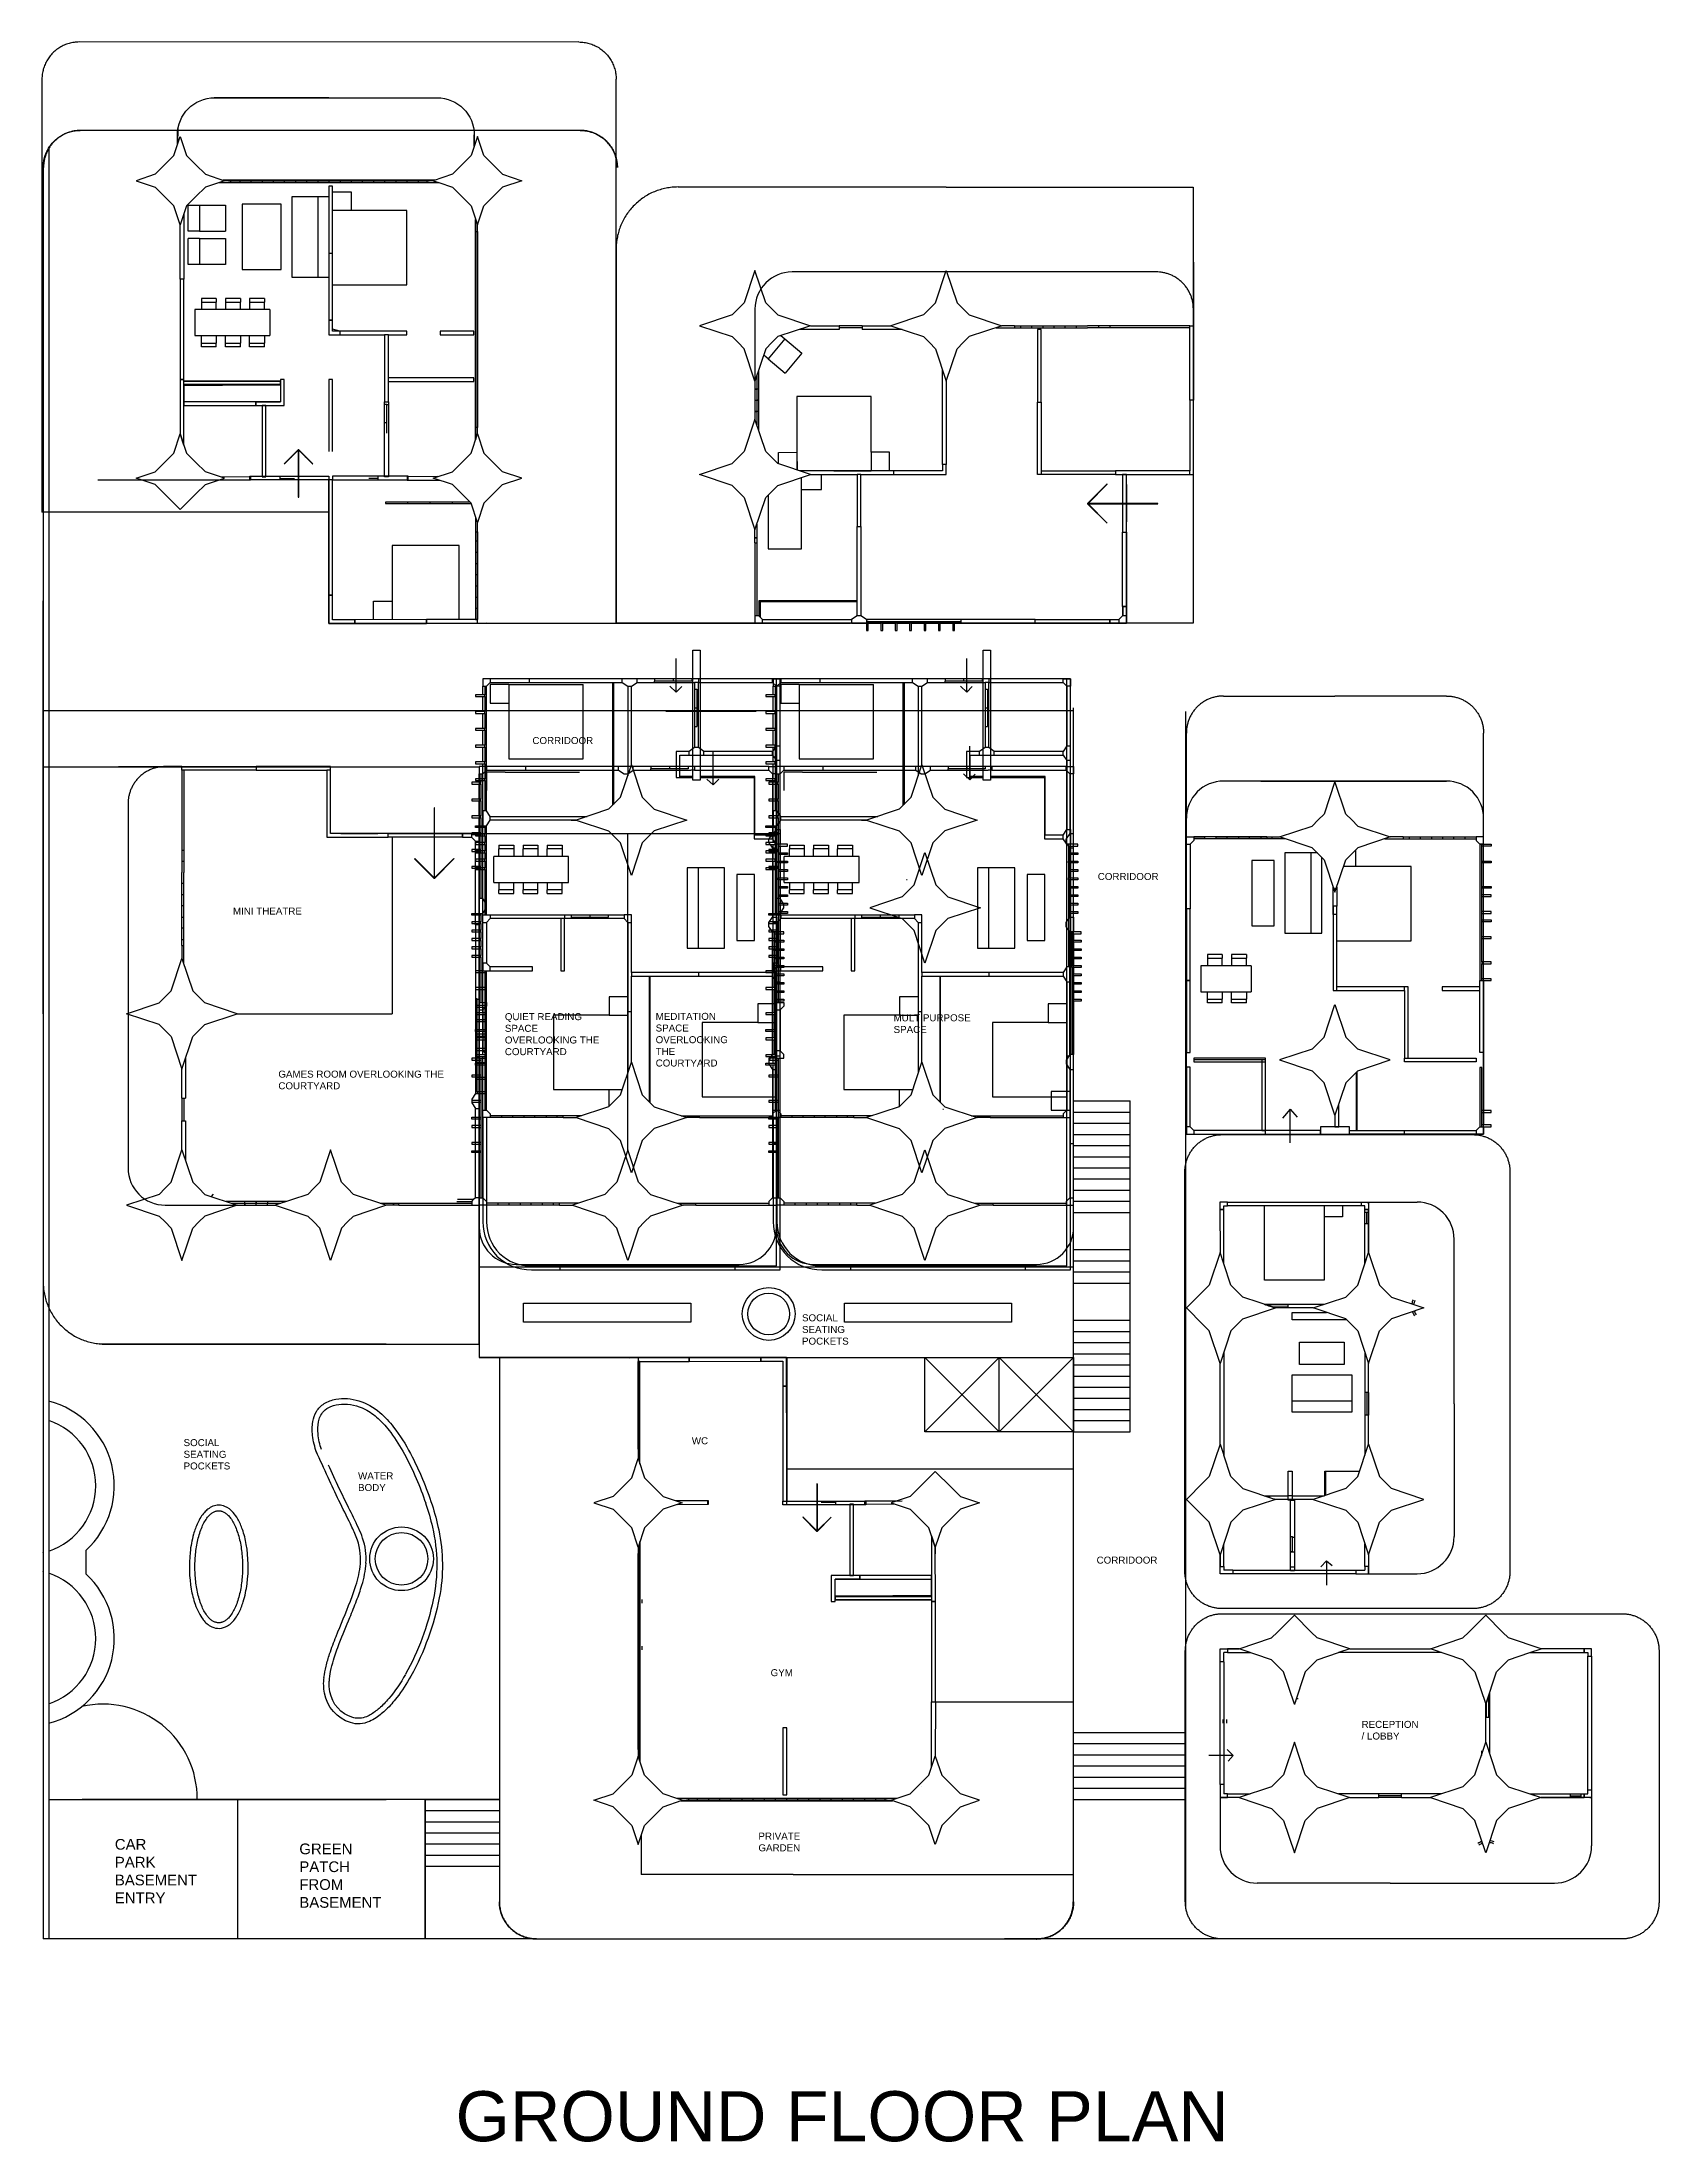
# Model space of a CAD drawing. Header units: metres. Extents: x -79796 to 428529, y -36333 to 94467.
# Drawn here: x -79796 to -36274, y -20671 to 35819 of the extents above; entities that cross this region are included whole.
import ezdxf

# ---------------------------------------------------------------- set-up
doc = ezdxf.new("R2010")
doc.units = ezdxf.units.M
for name, color, linetype in [('Default', 7, 'Continuous'), ('Make2D$Visible$ClippingPlaneIntersections$Default', 7, 'Continuous'), ('Make2D$Visible$Curves$Default', 7, 'Continuous')]:
    doc.layers.add(name, color=color, linetype=linetype)
for name, color, linetype, true_color in [('floors', 3, 'Continuous', 0x00ff00), ('Make2D$Visible$ClippingPlaneIntersections$columns', 1, 'Continuous', 0xff0000), ('Make2D$Visible$ClippingPlaneIntersections$glasses', 4, 'Continuous', 0x00ffff), ('Make2D$Visible$Curves$balconies', 2, 'Continuous', 0xffff00), ('Make2D$Visible$Curves$columns', 1, 'Continuous', 0xff0000), ('Make2D$Visible$Curves$floors', 3, 'Continuous', 0x00ff00), ('Make2D$Visible$Curves$glasses', 4, 'Continuous', 0x00ffff), ('slabs', 5, 'Continuous', 0x0000ff)]:
    doc.layers.add(name, color=color, linetype=linetype, true_color=true_color)
doc.styles.add('Default', font='arial.ttf')

msp = doc.modelspace()

# ---------------------------------------------------------------- texts
at = {"attachment_point": 1, "style": 'Default'}
for s, insert, char_height, width in [('CORRIDOOR', (-66597, 17122), 188.3, 3630.19), ('CORRIDOOR', (-51380, 13465), 188.3, 3630.19), ('MINI THEATRE', (-74656, 12536), 188.26, 4043.54), ('{\\fArial;QUIET READING}\\P{\\fArial;SPACE}\\P{\\fArial;OVERLOOKING THE}\\P{\\fArial;COURTYARD}', (-67338, 9695), 188.26, 5412.54), ('{\\fArial;MEDITATION}\\P{\\fArial;SPACE}\\P{\\fArial;OVERLOOKING}\\P{\\fArial;THE}\\P{\\fArial;COURTYARD}', (-63279, 9703), 188.26, 4217.48), ('{\\fArial;MULTIPURPOSE}\\P{\\fArial;SPACE}', (-56875, 9664), 188.26, 4481.46), ('{\\fArial;GAMES ROOM OVERLOOKING THE}\\P{\\fArial;COURTYARD}', (-73434, 8149), 188.26, 9224.85), ('{\\fArial;SOCIAL}\\P{\\fArial;SEATING}\\P{\\fArial;POCKETS}', (-59340, 1594), 188.26, 2854.63), ('{\\fArial;SOCIAL}\\P{\\fArial;SEATING}\\P{\\fArial;POCKETS}', (-75985, -1764), 188.26, 2854.63), ('WC', (-62306, -1714), 188.3, 1229.84), ('{\\fArial;WATER}\\P{\\fArial;BODY}', (-71289, -2658), 188.26, 2263.24), ('CORRIDOOR', (-51411, -4924), 188.3, 3630.19), ('GYM', (-60185, -7952), 188.3, 1530.65), ('{\\fArial;RECEPTION}\\P{\\fArial;/ LOBBY}', (-44280, -9342), 188.26, 3390.77), ('{\\fArial;PRIVATE}\\P{\\fArial;GARDEN}', (-60513, -12349), 188.26, 2590.65), ('{\\fArial;CAR}\\P{\\fArial;PARK}\\P{\\fArial;BASEMENT}\\P{\\fArial;ENTRY}', (-77835, -12520), 287.78, 4970.46), ('{\\fArial;GREEN}\\P{\\fArial;PATCH}\\P{\\fArial;FROM}\\P{\\fArial;BASEMENT}', (-72870, -12642), 287.78, 4970.46), ('GROUND FLOOR PLAN', (-68665, -19304), 1347.61, 43841.13)]:
    msp.add_mtext(s, dxfattribs=dict(at, insert=insert, char_height=char_height, width=width))

# ---------------------------------------------------------------- blocks, each defined once
blk = doc.blocks.new('BLOW-flat-5-flat-1')
at = {"color": 0, "linetype": 'ByBlock', "lineweight": -2}
for p, q in [((1526542, 956538), (1526541, 956993)), ((1514742, 954841), (1514742, 954838))]:
    blk.add_line(p, q, dxfattribs=at)
at = {"color": 0, "linetype": 'Continuous', "lineweight": -2}
for p, q in [((1524217, 952286), (1523690, 951759)), ((1523697, 951752), (1524224, 952279)), ((1523964, 952019), (1523950, 952019)), ((1523957, 952012), (1523957, 952026)), ((1524224, 952279), (1524217, 952286)), ((1523690, 951759), (1523697, 951752)), ((1523690, 951752), (1523697, 951759)), ((1524217, 951225), (1523690, 951752)), ((1525585, 951761), (1523693, 951761)), ((1523693, 951761), (1523693, 951751)), ((1525585, 951756), (1523693, 951756)), ((1523693, 951751), (1525585, 951751)), ((1523697, 951759), (1524224, 951232)), ((1523950, 951492), (1523964, 951492)), ((1523957, 951485), (1523957, 951499)), ((1524639, 951751), (1524639, 951761)), ((1525585, 951751), (1525585, 951761)), ((1524224, 951232), (1524217, 951225))]:
    blk.add_line(p, q, dxfattribs=at)
at = {"layer": 'Make2D$Visible$ClippingPlaneIntersections$columns'}
for p, q in [((1514742, 958028), (1514451, 957153)), ((1515034, 957153), (1514742, 958028)), ((1519601, 957153), (1519892, 958028)), ((1519892, 958028), (1520184, 957153)), ((1514127, 956830), (1514289, 956992)), ((1514451, 957153), (1514289, 956992)), ((1515034, 957153), (1515195, 956992)), ((1515195, 956992), (1515357, 956830)), ((1519439, 956992), (1519277, 956830)), ((1519601, 957153), (1519439, 956992)), ((1520184, 957153), (1520345, 956992)), ((1520507, 956830), (1520345, 956992)), ((1514127, 956830), (1513253, 956538)), ((1513253, 956538), (1514127, 956247)), ((1515357, 956830), (1516232, 956538)), ((1516232, 956538), (1515357, 956247)), ((1519277, 956830), (1518403, 956538)), ((1518403, 956538), (1519277, 956247)), ((1520507, 956830), (1521382, 956538)), ((1521382, 956538), (1520507, 956247)), ((1514127, 956247), (1514289, 956085)), ((1514289, 956085), (1514451, 955923)), ((1514742, 955049), (1514451, 955923)), ((1515034, 955923), (1514742, 955049)), ((1515034, 955923), (1515195, 956085)), ((1515195, 956085), (1515357, 956247)), ((1519439, 956085), (1519277, 956247)), ((1519601, 955923), (1519439, 956085)), ((1519601, 955923), (1519892, 955049)), ((1519892, 955049), (1520184, 955923)), ((1520184, 955923), (1520345, 956085)), ((1520507, 956247), (1520345, 956085)), ((1514742, 954028), (1514451, 953153)), ((1515034, 953153), (1514742, 954028)), ((1514127, 952830), (1514289, 952992)), ((1514289, 952992), (1514451, 953153)), ((1515034, 953153), (1515195, 952992)), ((1515357, 952830), (1515195, 952992)), ((1513253, 952538), (1514127, 952830)), ((1514127, 952247), (1513253, 952538)), ((1516232, 952538), (1515357, 952830)), ((1515357, 952247), (1516232, 952538)), ((1514127, 952247), (1514289, 952085)), ((1514451, 951923), (1514289, 952085)), ((1514451, 951923), (1514742, 951049)), ((1514742, 951049), (1515034, 951923)), ((1515034, 951923), (1515195, 952085)), ((1515357, 952247), (1515195, 952085))]:
    blk.add_line(p, q, dxfattribs=at)
at = {"layer": 'Make2D$Visible$ClippingPlaneIntersections$Default'}
for p, q in [((1522342, 956438), (1522342, 954488)), ((1522442, 956438), (1522342, 956438)), ((1522442, 954488), (1522442, 956438)), ((1526442, 954538), (1526442, 956538)), ((1526442, 956538), (1526542, 956538)), ((1526542, 956538), (1526542, 954538)), ((1519792, 952807), (1519792, 955349)), ((1519892, 955049), (1519892, 952807)), ((1522342, 952538), (1522342, 954488)), ((1522342, 954488), (1522442, 954488)), ((1522442, 954488), (1522442, 952538)), ((1526542, 954538), (1526442, 954538)), ((1526442, 954538), (1526442, 952638)), ((1526542, 952538), (1526542, 954538)), ((1518474, 952638), (1515932, 952638)), ((1516232, 952538), (1517492, 952538)), ((1517492, 952538), (1517492, 951138)), ((1517592, 952538), (1517492, 952538)), ((1517592, 952538), (1518474, 952538)), ((1517592, 951138), (1517592, 952538)), ((1518474, 952638), (1518474, 952538)), ((1519792, 952638), (1518474, 952638)), ((1518474, 952538), (1519892, 952538)), ((1519792, 952807), (1519792, 952638)), ((1519892, 952807), (1519792, 952807)), ((1519892, 952538), (1519892, 952807)), ((1522442, 952538), (1522342, 952538)), ((1522442, 952638), (1524442, 952638)), ((1524442, 952538), (1522442, 952538)), ((1524442, 952638), (1524442, 952538)), ((1526442, 952638), (1524442, 952638)), ((1524442, 952538), (1526442, 952538)), ((1524637, 952534), (1524637, 950991)), ((1524737, 952534), (1524637, 952534)), ((1524737, 950991), (1524737, 952534)), ((1526442, 952538), (1526442, 952638)), ((1526442, 952538), (1526542, 952538)), ((1517492, 948738), (1517492, 951138)), ((1517492, 951138), (1517592, 951138)), ((1517592, 951138), (1517592, 948738)), ((1524637, 950991), (1524737, 950991)), ((1524637, 948991), (1524637, 950991)), ((1524737, 950991), (1524737, 948991)), ((1515372, 949138), (1514842, 949138)), ((1514842, 949138), (1514842, 949118)), ((1514842, 949118), (1514842, 948738)), ((1514842, 949118), (1515372, 949118)), ((1514892, 948688), (1514892, 949118)), ((1515372, 949118), (1515372, 949138)), ((1515902, 949138), (1515372, 949138)), ((1515372, 949118), (1515902, 949118)), ((1516432, 949138), (1515902, 949138)), ((1515902, 949118), (1515902, 949138)), ((1515902, 949118), (1516432, 949118)), ((1516432, 949118), (1516432, 949138)), ((1516962, 949138), (1516432, 949138)), ((1516432, 949118), (1516962, 949118)), ((1517492, 949138), (1516962, 949138)), ((1516962, 949138), (1516962, 949118)), ((1516962, 949118), (1517492, 949118)), ((1514842, 948738), (1514742, 948738)), ((1514742, 948738), (1514742, 948538)), ((1514742, 948538), (1514942, 948538)), ((1514842, 948738), (1514892, 948688)), ((1514942, 948638), (1514892, 948688)), ((1514942, 948638), (1517342, 948638)), ((1514942, 948538), (1514942, 948638)), ((1517342, 948538), (1514942, 948538)), ((1517492, 948738), (1517342, 948638)), ((1517342, 948638), (1517342, 948538)), ((1517342, 948538), (1517742, 948538)), ((1517592, 948738), (1517492, 948738)), ((1517742, 948638), (1517592, 948738)), ((1517742, 948588), (1517742, 948338)), ((1517792, 948588), (1517742, 948588)), ((1517792, 948338), (1517792, 948588)), ((1518130, 948588), (1518130, 948338)), ((1518180, 948338), (1518180, 948588)), ((1518517, 948588), (1518517, 948338)), ((1518567, 948338), (1518567, 948588)), ((1518904, 948588), (1518904, 948338)), ((1518954, 948338), (1518954, 948588)), ((1519292, 948588), (1519292, 948338)), ((1519342, 948338), (1519342, 948588)), ((1519679, 948588), (1519679, 948338)), ((1519729, 948338), (1519729, 948588)), ((1520066, 948588), (1520066, 948338)), ((1520116, 948338), (1520116, 948588)), ((1520287, 948641), (1520287, 948541)), ((1522287, 948641), (1520287, 948641)), ((1520287, 948541), (1522287, 948541)), ((1522287, 948641), (1524287, 948641)), ((1522287, 948541), (1522287, 948641)), ((1524287, 948541), (1522287, 948541)), ((1524287, 948641), (1524537, 948641)), ((1524287, 948641), (1524287, 948541)), ((1524537, 948541), (1524287, 948541)), ((1524637, 948741), (1524537, 948641)), ((1524537, 948641), (1524537, 948541)), ((1524537, 948541), (1524737, 948541)), ((1524737, 948991), (1524637, 948991)), ((1524637, 948991), (1524637, 948741)), ((1524737, 948741), (1524637, 948741)), ((1524737, 948741), (1524737, 948991)), ((1524737, 948541), (1524737, 948741)), ((1517742, 948338), (1517792, 948338)), ((1518130, 948338), (1518180, 948338)), ((1518517, 948338), (1518567, 948338)), ((1518904, 948338), (1518954, 948338)), ((1519292, 948338), (1519342, 948338)), ((1519679, 948338), (1519729, 948338)), ((1520066, 948338), (1520116, 948338))]:
    blk.add_line(p, q, dxfattribs=at)
at = {"layer": 'Make2D$Visible$ClippingPlaneIntersections$glasses'}
for p, q in [((1517011, 956438), (1515932, 956438)), ((1516232, 956538), (1517011, 956538)), ((1517011, 956538), (1517011, 956438)), ((1517017, 956538), (1517011, 956538)), ((1517017, 956488), (1517011, 956488)), ((1517317, 956538), (1517017, 956538)), ((1517317, 956488), (1517017, 956488)), ((1517617, 956538), (1517317, 956538)), ((1517617, 956488), (1517317, 956488)), ((1517623, 956538), (1517623, 956438)), ((1517623, 956538), (1518403, 956538)), ((1518703, 956438), (1517623, 956438)), ((1521232, 956488), (1521727, 956488)), ((1521727, 956538), (1521382, 956538)), ((1521727, 956538), (1521892, 956538)), ((1521727, 956538), (1521727, 956488)), ((1521727, 956488), (1521892, 956488)), ((1521892, 956538), (1522192, 956538)), ((1521892, 956488), (1522192, 956488)), ((1522192, 956538), (1522492, 956538)), ((1522192, 956488), (1522492, 956488)), ((1522492, 956538), (1522792, 956538)), ((1522492, 956488), (1522792, 956488)), ((1522792, 956538), (1523105, 956538)), ((1522792, 956488), (1523105, 956488)), ((1523105, 956538), (1523392, 956538)), ((1523105, 956488), (1523392, 956488)), ((1523392, 956538), (1523692, 956538)), ((1523392, 956488), (1523692, 956488)), ((1523992, 956538), (1523692, 956538)), ((1523992, 956488), (1523692, 956488)), ((1524292, 956538), (1523992, 956538)), ((1524292, 956488), (1523992, 956488)), ((1524592, 956538), (1524292, 956538)), ((1524592, 956488), (1524292, 956488)), ((1524892, 956538), (1524592, 956538)), ((1524892, 956488), (1524592, 956488)), ((1525192, 956538), (1524892, 956538)), ((1525192, 956488), (1524892, 956488)), ((1525492, 956538), (1525192, 956538)), ((1525492, 956488), (1525192, 956488)), ((1525792, 956538), (1525492, 956538)), ((1525792, 956488), (1525492, 956488)), ((1526092, 956538), (1525792, 956538)), ((1526092, 956488), (1525792, 956488)), ((1526442, 956538), (1526092, 956538)), ((1526442, 956488), (1526092, 956488)), ((1514842, 954538), (1514842, 955349)), ((1514742, 955049), (1514742, 954538)), ((1514742, 954538), (1514792, 954538)), ((1514742, 954538), (1514842, 954538)), ((1514742, 954538), (1514742, 954028)), ((1514842, 954538), (1514792, 954538)), ((1514792, 954538), (1514792, 954538)), ((1514842, 953728), (1514842, 954538)), ((1514742, 950703), (1514742, 951049)), ((1514792, 951199), (1514792, 950703)), ((1514742, 950703), (1514742, 950538)), ((1514742, 950703), (1514792, 950703)), ((1514742, 950538), (1514742, 950238)), ((1514742, 950238), (1514742, 949938)), ((1514792, 950703), (1514792, 950538)), ((1514792, 950538), (1514792, 950238)), ((1514792, 950238), (1514792, 949938)), ((1514742, 949938), (1514742, 949638)), ((1514742, 949638), (1514742, 949326)), ((1514792, 949938), (1514792, 949638)), ((1514792, 949638), (1514792, 949326)), ((1514742, 949326), (1514742, 949038)), ((1514742, 949038), (1514742, 948738)), ((1514792, 949326), (1514792, 949038)), ((1514792, 949038), (1514792, 948738)), ((1517742, 948638), (1517742, 948588)), ((1520292, 948638), (1517742, 948638)), ((1517792, 948588), (1520292, 948588)), ((1520292, 948588), (1520292, 948638))]:
    blk.add_line(p, q, dxfattribs=at)
at = {"layer": 'Make2D$Visible$Curves$balconies'}
for p, q in [((1526542, 958248), (1526542, 956538)), ((1517623, 956538), (1517617, 956538))]:
    blk.add_line(p, q, dxfattribs=at)
at = {"layer": 'Make2D$Visible$Curves$Default'}
for p, q in [((1515548, 956185), (1515098, 955648)), ((1515441, 956275), (1515548, 956185)), ((1515548, 956185), (1516007, 955799)), ((1515039, 955697), (1514976, 955750)), ((1515098, 955648), (1515039, 955697)), ((1515098, 955648), (1515557, 955263)), ((1516007, 955799), (1515557, 955263)), ((1517867, 954641), (1515867, 954638)), ((1515867, 954638), (1515867, 952660)), ((1517867, 953138), (1517867, 954641)), ((1515372, 953134), (1515872, 953135)), ((1515373, 952825), (1515372, 953134)), ((1515872, 953135), (1515874, 952658)), ((1517867, 953138), (1517867, 952638)), ((1518367, 953138), (1517867, 953138)), ((1518367, 952638), (1518367, 953138)), ((1515994, 950538), (1515994, 952459)), ((1516534, 952138), (1516534, 952538)), ((1516867, 952638), (1517867, 952641)), ((1524742, 952532), (1524737, 952534)), ((1524742, 952263), (1524742, 952532)), ((1515094, 951983), (1515094, 950538)), ((1515994, 952138), (1516534, 952138)), ((1524742, 952263), (1524738, 952265)), ((1524738, 952265), (1524738, 951766)), ((1524738, 951766), (1524739, 951265)), ((1524742, 950988), (1524737, 950991)), ((1524739, 951265), (1524742, 951263)), ((1524742, 950988), (1524742, 951263)), ((1524742, 950988), (1524742, 948988)), ((1515094, 950538), (1515994, 950538)), ((1520292, 948539), (1520287, 948541)), ((1520292, 948539), (1522292, 948538)), ((1522292, 948538), (1522287, 948541)), ((1524292, 948538), (1522292, 948538)), ((1524287, 948641), (1524292, 948638)), ((1524292, 948538), (1524287, 948541)), ((1524292, 948638), (1524537, 948638)), ((1524292, 948638), (1524292, 948541)), ((1524292, 948538), (1524542, 948538)), ((1524537, 948541), (1524542, 948538)), ((1524742, 948538), (1524542, 948538)), ((1524637, 948991), (1524642, 948988)), ((1524642, 948988), (1524737, 948988)), ((1524642, 948988), (1524642, 948741)), ((1524742, 948988), (1524737, 948991)), ((1524737, 948741), (1524742, 948738)), ((1524737, 948541), (1524742, 948538)), ((1524742, 948988), (1524742, 948738)), ((1524742, 948738), (1524742, 948538))]:
    blk.add_line(p, q, dxfattribs=at)
at = {"layer": 'Make2D$Visible$Curves$floors'}
for p, q in [((1514742, 954538), (1514742, 954538)), ((1524742, 948538), (1524742, 952538)), ((1517792, 948538), (1518130, 948538)), ((1518180, 948538), (1518517, 948538)), ((1518567, 948538), (1518904, 948538)), ((1518954, 948538), (1519292, 948538)), ((1519342, 948538), (1519679, 948538)), ((1519729, 948538), (1520066, 948538)), ((1520116, 948538), (1524742, 948538))]:
    blk.add_line(p, q, dxfattribs=at)
at = {"layer": 'Make2D$Visible$Curves$glasses'}
for p, q in [((1521892, 956538), (1521892, 956488)), ((1522192, 956488), (1522192, 956538)), ((1522492, 956538), (1522492, 956488)), ((1522792, 956488), (1522792, 956538)), ((1523092, 956488), (1523092, 956538)), ((1523392, 956488), (1523392, 956538)), ((1523992, 956538), (1523992, 956488)), ((1524292, 956538), (1524292, 956488)), ((1514742, 954841), (1514792, 954841)), ((1514742, 954840), (1514792, 954840)), ((1514742, 954838), (1514792, 954838)), ((1514772, 955138), (1514792, 955138)), ((1514792, 955199), (1514792, 955138)), ((1514792, 955138), (1514792, 954841)), ((1514792, 954841), (1514792, 954840)), ((1514792, 954841), (1514842, 954841)), ((1514792, 954840), (1514792, 954838)), ((1514792, 954838), (1514792, 954669)), ((1514742, 954238), (1514792, 954238)), ((1514742, 954236), (1514792, 954236)), ((1514792, 954669), (1514792, 954538)), ((1514792, 954538), (1514792, 954407)), ((1514792, 954407), (1514792, 954238)), ((1514842, 954236), (1514792, 954236)), ((1514792, 954236), (1514792, 953938)), ((1514772, 953938), (1514792, 953938)), ((1514792, 953938), (1514792, 953878)), ((1514742, 950841), (1514792, 950841)), ((1514742, 950838), (1514792, 950838)), ((1514772, 951138), (1514792, 951138))]:
    blk.add_line(p, q, dxfattribs=at)
at = {"layer": 'slabs'}
for p, q in [((1525541, 957988), (1515742, 957988)), ((1514742, 956988), (1514742, 955049))]:
    blk.add_line(p, q, dxfattribs=at)
blk.add_arc((1515742, 956988), 1000, 90, 180, dxfattribs=at)
blk.add_rational_spline([(1526541, 956993), (1526537, 957988), (1525541, 957988)], [0.998555105375, 0.707831019325, 1], degree=2, dxfattribs=at)
blk = doc.blocks.new('NEW SLAB3-flat-5-flat-1')
at = {"layer": 'slabs'}
for points in [[(1512675, 960273), (1512634, 960272), (1512593, 960270), (1512552, 960268), (1512511, 960264), (1512471, 960260), (1512430, 960254), (1512390, 960248), (1512349, 960240), (1512309, 960232), (1512270, 960222), (1512230, 960212), (1512191, 960200), (1512152, 960188), (1512113, 960175), (1512074, 960160), (1512036, 960145), (1511998, 960129), (1511961, 960112), (1511924, 960094), (1511888, 960075), (1511852, 960055), (1511817, 960035), (1511782, 960013), (1511748, 959991), (1511714, 959968), (1511681, 959944), (1511648, 959919), (1511616, 959893), (1511585, 959867), (1511554, 959840), (1511524, 959812), (1511495, 959783), (1511466, 959754), (1511438, 959724), (1511411, 959693), (1511384, 959662), (1511359, 959630), (1511334, 959597), (1511310, 959564), (1511287, 959531), (1511265, 959496), (1511243, 959461), (1511223, 959426), (1511203, 959390), (1511184, 959354), (1511166, 959317), (1511149, 959279), (1511133, 959242), (1511118, 959204), (1511103, 959165), (1511090, 959127), (1511078, 959088), (1511066, 959048), (1511056, 959009), (1511046, 958969), (1511038, 958929), (1511030, 958889), (1511024, 958848), (1511018, 958808), (1511014, 958767), (1511010, 958726), (1511008, 958685), (1511006, 958644), (1511005, 958603)], [(1514737, 960272), (1512675, 960272)], [(1514737, 960272), (1513706, 960272)], [(1517247, 960272), (1514737, 960272)], [(1519887, 960272), (1517247, 960272)], [(1519887, 960272), (1526537, 960272)], [(1526537, 960272), (1526537, 948541)], [(1511005, 958603), (1511006, 956541)], [(1511006, 956541), (1511006, 954541)], [(1511006, 956541), (1511006, 955541)], [(1511006, 954541), (1511006, 952541)], [(1511006, 952541), (1511006, 948541)], [(1526537, 948541), (1511006, 948541)], [(1511006, 948541), (1517312, 948541)]]:
    blk.add_lwpolyline(points, dxfattribs=at)
blk = doc.blocks.new('3B4P NEW-flat-4-flat-1')
at = {"color": 0, "linetype": 'ByBlock', "lineweight": -2}
for p, q in [((952757, -1483836), (952757, -1483835)), ((960706, -1483836), (960706, -1483835)), ((953716, -1485336), (959706, -1485336)), ((956792, -1485336), (959706, -1485336)), ((952727, -1486571), (952732, -1486162)), ((952716, -1486604), (952716, -1486336)), ((960706, -1486635), (960706, -1486336)), ((960706, -1486336), (960706, -1486635)), ((956792, -1495617), (950570, -1495625)), ((953806, -1495625), (950570, -1495625)), ((952706, -1495625), (950570, -1495625)), ((961027, -1499471), (956794, -1499480))]:
    blk.add_line(p, q, dxfattribs=at)
at = {"color": 0, "linetype": 'Continuous', "lineweight": -2}
for p, q in [((955591, -1495179), (955971, -1494800)), ((955598, -1495186), (955591, -1495179)), ((955978, -1494807), (955598, -1495186)), ((955777, -1494993), (955791, -1494993)), ((955784, -1495000), (955784, -1494986)), ((955979, -1494803), (955969, -1494803)), ((955969, -1494803), (955969, -1496083)), ((955978, -1494800), (955971, -1494807)), ((955971, -1494800), (955978, -1494807)), ((955971, -1494807), (956350, -1495186)), ((955974, -1496083), (955974, -1494803)), ((956357, -1495179), (955978, -1494800)), ((955979, -1496083), (955979, -1494803)), ((956157, -1494993), (956171, -1494993)), ((956164, -1495000), (956164, -1494986)), ((956350, -1495186), (956357, -1495179)), ((955969, -1495443), (955979, -1495443)), ((955969, -1496083), (955979, -1496083))]:
    blk.add_line(p, q, dxfattribs=at)
at = {"color": 0, "linetype": 'ByBlock', "lineweight": -2}
for points in [[(956792, -1485336), (953702, -1485336)], [(959642, -1487554), (953941, -1487554)]]:
    blk.add_lwpolyline(points, dxfattribs=at)
at = {"color": 0, "linetype": 'ByBlock', "lineweight": -2, "extrusion": (0, 0, -1)}
for centre, start, end in [((-953716, -1486336), 0, 90), ((-959706, -1486336), 90, 180)]:
    blk.add_arc(centre, 1000, start, end, dxfattribs=at)
at = {"layer": 'floors'}
blk.add_lwpolyline([(956793, -1497519), (956793, -1498665)], dxfattribs=at)
blk.add_lwpolyline([(956793, -1497519), (956793, -1498665)], dxfattribs=at)
at = {"layer": 'Make2D$Visible$ClippingPlaneIntersections$columns'}
for p, q in [((952620, -1486892), (952792, -1486377)), ((952792, -1486377), (952963, -1486892)), ((960792, -1486377), (960620, -1486892)), ((960963, -1486892), (960792, -1486377)), ((952117, -1487395), (952369, -1487144)), ((952620, -1486892), (952369, -1487144)), ((952963, -1486892), (953215, -1487144)), ((953467, -1487395), (953215, -1487144)), ((960117, -1487395), (960369, -1487144)), ((960620, -1486892), (960369, -1487144)), ((960963, -1486892), (961215, -1487144)), ((961467, -1487395), (961215, -1487144)), ((952117, -1487395), (951602, -1487567)), ((951602, -1487567), (952117, -1487739)), ((952117, -1487739), (952369, -1487990)), ((953467, -1487739), (953215, -1487990)), ((953467, -1487395), (953982, -1487567)), ((953982, -1487567), (953467, -1487739)), ((960117, -1487395), (959602, -1487567)), ((959750, -1487616), (960117, -1487739)), ((960117, -1487739), (960369, -1487990)), ((961467, -1487739), (961215, -1487990)), ((961467, -1487395), (961982, -1487567)), ((961982, -1487567), (961467, -1487739)), ((952620, -1488242), (952369, -1487990)), ((952792, -1488757), (952620, -1488242)), ((952963, -1488242), (952792, -1488757)), ((952963, -1488242), (953215, -1487990)), ((960620, -1488242), (960369, -1487990)), ((960620, -1488242), (960792, -1488757)), ((960792, -1488757), (960963, -1488242)), ((960963, -1488242), (961215, -1487990)), ((952620, -1494892), (952792, -1494377)), ((952792, -1494377), (952963, -1494892)), ((960620, -1494892), (960792, -1494377)), ((960792, -1494377), (960963, -1494892)), ((952117, -1495395), (952369, -1495144)), ((952620, -1494892), (952369, -1495144)), ((952963, -1494892), (953215, -1495144)), ((953467, -1495395), (953215, -1495144)), ((960117, -1495395), (960369, -1495144)), ((960620, -1494892), (960369, -1495144)), ((960963, -1494892), (961215, -1495144)), ((961467, -1495395), (961215, -1495144)), ((951602, -1495567), (952117, -1495395)), ((952117, -1495739), (951602, -1495567)), ((952117, -1495739), (952369, -1495990)), ((953467, -1495739), (953215, -1495990)), ((953982, -1495567), (953467, -1495395)), ((953467, -1495739), (953982, -1495567)), ((959602, -1495567), (960117, -1495395)), ((960117, -1495739), (959602, -1495567)), ((960117, -1495739), (960369, -1495990)), ((961467, -1495739), (961215, -1495990)), ((961982, -1495567), (961467, -1495395)), ((961467, -1495739), (961982, -1495567)), ((952792, -1496413), (952369, -1495990)), ((953215, -1495990), (952792, -1496413)), ((960620, -1496242), (960369, -1495990)), ((960792, -1496757), (960620, -1496242)), ((960963, -1496242), (960792, -1496757)), ((960963, -1496242), (961215, -1495990))]:
    blk.add_line(p, q, dxfattribs=at)
at = {"layer": 'Make2D$Visible$ClippingPlaneIntersections$Default'}
for p, q in [((953832, -1487617), (954155, -1487617)), ((954092, -1487567), (953982, -1487567)), ((954155, -1487567), (954092, -1487567)), ((954155, -1487617), (954155, -1487567)), ((956792, -1487717), (956792, -1489517)), ((956892, -1487717), (956792, -1487717)), ((956892, -1489517), (956892, -1487717)), ((959602, -1487567), (959429, -1487567)), ((959429, -1487567), (959429, -1487616)), ((959429, -1487616), (959750, -1487616)), ((959602, -1487567), (959750, -1487616)), ((960742, -1488607), (960742, -1488930)), ((960742, -1488930), (960792, -1488930)), ((960792, -1488930), (960792, -1488757)), ((956792, -1489517), (956892, -1489517)), ((956792, -1489517), (956792, -1491318)), ((956892, -1491318), (956892, -1489517)), ((956792, -1491318), (956892, -1491318)), ((956893, -1491317), (956793, -1491318)), ((956793, -1491318), (956794, -1491717)), ((956892, -1491562), (956893, -1491317)), ((956794, -1491717), (957089, -1491717)), ((957089, -1491617), (956892, -1491562)), ((957089, -1491617), (957089, -1491717)), ((958889, -1491617), (957089, -1491617)), ((957089, -1491717), (958292, -1491717)), ((958292, -1491717), (958292, -1493517)), ((958392, -1491717), (958292, -1491717)), ((958392, -1491717), (958889, -1491717)), ((958392, -1493517), (958392, -1491717)), ((958889, -1491717), (958889, -1491617)), ((960691, -1491617), (959790, -1491617)), ((959790, -1491617), (959790, -1491717)), ((959790, -1491717), (960691, -1491717)), ((960691, -1491717), (960691, -1491617)), ((952791, -1492917), (952792, -1494378)), ((952892, -1492917), (952791, -1492917)), ((952892, -1494677), (952892, -1492917)), ((955492, -1492917), (955492, -1493517)), ((955592, -1492917), (955492, -1492917)), ((955592, -1493615), (955592, -1492917)), ((956792, -1492917), (956792, -1494848)), ((956892, -1492917), (956792, -1492917)), ((956892, -1494848), (956892, -1492917)), ((960690, -1492867), (958392, -1492867)), ((958392, -1492967), (960690, -1492967)), ((960690, -1492967), (960690, -1492867)), ((953412, -1493047), (952892, -1493047)), ((952892, -1493067), (953412, -1493067)), ((952892, -1493067), (952892, -1493517)), ((952892, -1493517), (952892, -1493617)), ((952892, -1493517), (952892, -1493517)), ((954823, -1493517), (952892, -1493517)), ((953932, -1493047), (953412, -1493047)), ((953412, -1493047), (953412, -1493067)), ((953412, -1493067), (953932, -1493067)), ((954452, -1493047), (953932, -1493047)), ((953932, -1493047), (953932, -1493067)), ((955492, -1493067), (953932, -1493067)), ((954972, -1493047), (954452, -1493047)), ((954452, -1493047), (954452, -1493067)), ((954823, -1493517), (954823, -1493617)), ((955492, -1493517), (954823, -1493517)), ((954823, -1493517), (955492, -1493517)), ((954823, -1493617), (954823, -1493517)), ((955492, -1493047), (954972, -1493047)), ((958292, -1495529), (958292, -1493517)), ((958292, -1493517), (958392, -1493517)), ((958392, -1493517), (958392, -1495529)), ((952892, -1493617), (954823, -1493617)), ((954823, -1493617), (955592, -1493615)), ((954992, -1493617), (954992, -1495529)), ((955092, -1493617), (954992, -1493617)), ((955092, -1495529), (955092, -1493617)), ((952892, -1494677), (952792, -1494378)), ((960792, -1494204), (960742, -1494204)), ((960742, -1494204), (960743, -1494525)), ((960792, -1494377), (960792, -1494204)), ((954685, -1495625), (953806, -1495625)), ((953863, -1495527), (954685, -1495529)), ((954661, -1495517), (956792, -1495517)), ((954661, -1495617), (954661, -1495517)), ((956792, -1495617), (954661, -1495617)), ((954685, -1495529), (954685, -1495625)), ((954992, -1495529), (955092, -1495529)), ((956792, -1495517), (956792, -1495617)), ((956792, -1495617), (956792, -1498711)), ((956792, -1495617), (956792, -1495617)), ((956892, -1495617), (956792, -1495617)), ((956892, -1495517), (956892, -1495617)), ((958923, -1495517), (956892, -1495517)), ((956892, -1495617), (958923, -1495617)), ((956892, -1498711), (956892, -1495617)), ((958392, -1495529), (958292, -1495529)), ((959721, -1495527), (958899, -1495529)), ((958899, -1495529), (958899, -1495625)), ((958899, -1495625), (959778, -1495625)), ((958923, -1495617), (958923, -1495517)), ((958316, -1496217), (958316, -1496247)), ((958916, -1496217), (958316, -1496217)), ((958316, -1496247), (958916, -1496247)), ((958916, -1496247), (958916, -1496217)), ((959516, -1496217), (958916, -1496217)), ((958916, -1496247), (959516, -1496247)), ((959516, -1496247), (959516, -1496217)), ((960116, -1496217), (959516, -1496217)), ((959516, -1496247), (960116, -1496247)), ((960116, -1496247), (960116, -1496217)), ((960596, -1496217), (960116, -1496217)), ((960116, -1496247), (960622, -1496247)), ((956892, -1498711), (956792, -1498711)), ((956792, -1498711), (956794, -1499480)), ((956792, -1498711), (956892, -1498711)), ((956892, -1499380), (956892, -1498711)), ((956794, -1499480), (957492, -1499480)), ((957492, -1499380), (956892, -1499380)), ((959415, -1499373), (957492, -1499380)), ((957492, -1499480), (957492, -1499380)), ((957492, -1499380), (957492, -1499480)), ((957492, -1499480), (959415, -1499473)), ((960792, -1499367), (959415, -1499373)), ((959415, -1499373), (959415, -1499473)), ((959415, -1499473), (959415, -1499373)), ((959415, -1499473), (960792, -1499467)), ((960792, -1499467), (960792, -1499367))]:
    blk.add_line(p, q, dxfattribs=at)
at = {"layer": 'Make2D$Visible$ClippingPlaneIntersections$glasses'}
for p, q in [((954155, -1487567), (954392, -1487567)), ((954155, -1487567), (954155, -1487567)), ((954155, -1487617), (954155, -1487617)), ((954155, -1487617), (954392, -1487617)), ((954392, -1487567), (954692, -1487567)), ((954392, -1487617), (954692, -1487617)), ((954692, -1487567), (954992, -1487567)), ((954692, -1487617), (954992, -1487617)), ((954992, -1487567), (955292, -1487567)), ((954992, -1487617), (955292, -1487617)), ((955292, -1487567), (955592, -1487567)), ((955292, -1487617), (955592, -1487617)), ((955592, -1487567), (955892, -1487567)), ((955592, -1487617), (955892, -1487617)), ((955892, -1487567), (956192, -1487567)), ((955892, -1487617), (956192, -1487617)), ((956192, -1487567), (956492, -1487567)), ((956192, -1487617), (956492, -1487617)), ((956492, -1487567), (956792, -1487567)), ((956492, -1487617), (956792, -1487617)), ((956792, -1487567), (957092, -1487566)), ((956792, -1487617), (957092, -1487616)), ((957092, -1487566), (957392, -1487566)), ((957092, -1487616), (957392, -1487616)), ((957392, -1487566), (957692, -1487566)), ((957392, -1487616), (957692, -1487616)), ((957692, -1487566), (957992, -1487566)), ((957692, -1487616), (957992, -1487616)), ((957992, -1487566), (958292, -1487566)), ((957992, -1487616), (958292, -1487616)), ((958292, -1487566), (958592, -1487566)), ((958292, -1487616), (958592, -1487616)), ((958592, -1487566), (958892, -1487566)), ((958592, -1487616), (958892, -1487616)), ((958892, -1487566), (959192, -1487566)), ((958892, -1487616), (959192, -1487616)), ((959192, -1487566), (959429, -1487566)), ((959192, -1487616), (959429, -1487616)), ((959429, -1487567), (959429, -1487566)), ((959429, -1487616), (959429, -1487616)), ((952892, -1488457), (952792, -1488756)), ((952892, -1488457), (952892, -1490217)), ((952791, -1490217), (952792, -1488756)), ((960742, -1488930), (960742, -1488930)), ((960742, -1488930), (960742, -1489167)), ((960792, -1488930), (960792, -1489167)), ((960792, -1488930), (960792, -1488930)), ((960742, -1489167), (960742, -1489467)), ((960742, -1489467), (960742, -1489767)), ((960792, -1489167), (960792, -1489467)), ((960792, -1489467), (960792, -1489767)), ((960742, -1489767), (960742, -1490067)), ((960742, -1490067), (960742, -1490367)), ((960792, -1489767), (960792, -1490067)), ((960792, -1490067), (960792, -1490367)), ((952892, -1490217), (952791, -1490217)), ((952892, -1490217), (952791, -1490217)), ((952791, -1490217), (952791, -1492917)), ((952892, -1492917), (952892, -1490217)), ((960742, -1490367), (960742, -1490667)), ((960742, -1490667), (960742, -1490967)), ((960792, -1490367), (960792, -1490667)), ((960792, -1490667), (960792, -1490967)), ((960742, -1490967), (960742, -1491267)), ((960742, -1491267), (960742, -1491567)), ((960792, -1490967), (960792, -1491267)), ((960792, -1491267), (960792, -1491567)), ((960742, -1491567), (960742, -1491867)), ((960742, -1491867), (960742, -1492167)), ((960792, -1491567), (960792, -1491867)), ((960792, -1491867), (960792, -1492167)), ((960742, -1492167), (960742, -1492467)), ((960792, -1492167), (960792, -1492467)), ((952792, -1492917), (952892, -1492917)), ((960742, -1492467), (960742, -1492767)), ((960742, -1492767), (960742, -1493067)), ((960792, -1492467), (960792, -1492767)), ((960792, -1492767), (960792, -1493067)), ((960742, -1493067), (960742, -1493367)), ((960742, -1493367), (960742, -1493667)), ((960792, -1493067), (960792, -1493367)), ((960792, -1493367), (960792, -1493667)), ((960742, -1493667), (960742, -1493967)), ((960742, -1493967), (960742, -1494204)), ((960792, -1493667), (960792, -1493967)), ((960792, -1493967), (960792, -1494204)), ((960742, -1494204), (960742, -1494204)), ((960792, -1494204), (960792, -1494204)), ((960742, -1496607), (960742, -1497010)), ((960792, -1497010), (960792, -1496757)), ((960742, -1497010), (960742, -1497267)), ((960742, -1497010), (960792, -1497010)), ((960742, -1497267), (960742, -1497567)), ((960792, -1497010), (960792, -1497267)), ((960792, -1497267), (960792, -1497567)), ((960742, -1497567), (960742, -1497867)), ((960742, -1497867), (960742, -1498167)), ((960792, -1497567), (960792, -1497867)), ((960792, -1497867), (960792, -1498167)), ((960742, -1498167), (960742, -1498467)), ((960742, -1498467), (960742, -1498779)), ((960792, -1498167), (960792, -1498467)), ((960792, -1498467), (960792, -1498779)), ((960742, -1498779), (960742, -1499067)), ((960742, -1499067), (960742, -1499367)), ((960792, -1498779), (960792, -1499067)), ((960792, -1499067), (960792, -1499367)), ((960742, -1499367), (960792, -1499367))]:
    blk.add_line(p, q, dxfattribs=at)
at = {"layer": 'Make2D$Visible$Curves$balconies'}
for p, q in [((956792, -1487567), (956440, -1487567)), ((957143, -1487567), (956792, -1487567)), ((960792, -1499401), (960792, -1499016)), ((960792, -1499467), (960792, -1499467))]:
    blk.add_line(p, q, dxfattribs=at)
at = {"layer": 'Make2D$Visible$Curves$columns'}
blk.add_line((953172, -1487947), (953172, -1487947), dxfattribs=at)
at = {"layer": 'Make2D$Visible$Curves$Default'}
for p, q in [((956892, -1487869), (957392, -1487869)), ((956892, -1488369), (956892, -1487869)), ((957392, -1487869), (957392, -1488369)), ((953008, -1488924), (953008, -1488224)), ((953008, -1488224), (953308, -1488224)), ((953308, -1488224), (954008, -1488224)), ((953308, -1488224), (953308, -1488924)), ((954008, -1488224), (954008, -1488924)), ((954455, -1488199), (954455, -1488799)), ((955511, -1488199), (954455, -1488199)), ((955511, -1489959), (955511, -1488199)), ((955792, -1487999), (955792, -1488799)), ((956492, -1487999), (955792, -1487999)), ((956492, -1487999), (956492, -1488799)), ((956792, -1487999), (956492, -1487999)), ((957392, -1488369), (956892, -1488369)), ((956892, -1490369), (956892, -1488369)), ((958892, -1488369), (957392, -1488369)), ((958892, -1490369), (958892, -1488369)), ((953232, -1488924), (953008, -1488924)), ((953308, -1488924), (953232, -1488924)), ((953308, -1488924), (954008, -1488924)), ((954455, -1488799), (954455, -1489959)), ((955792, -1488799), (955792, -1490159)), ((956492, -1488799), (956492, -1490159)), ((960742, -1494204), (960742, -1488930)), ((953232, -1489124), (953008, -1489124)), ((953008, -1489824), (953008, -1489124)), ((953308, -1489124), (953232, -1489124)), ((953308, -1489124), (954008, -1489124)), ((953308, -1489124), (953308, -1489824)), ((954008, -1489124), (954008, -1489824)), ((953308, -1489824), (953008, -1489824)), ((954008, -1489824), (953308, -1489824)), ((954455, -1489959), (955511, -1489959)), ((955792, -1490159), (956492, -1490159)), ((956492, -1490159), (956792, -1490159)), ((953359, -1490733), (953359, -1490833)), ((953759, -1490733), (953359, -1490733)), ((953759, -1490733), (953759, -1490833)), ((954009, -1490733), (954009, -1490833)), ((954409, -1490733), (954009, -1490733)), ((954409, -1490733), (954409, -1490833)), ((954659, -1490733), (954659, -1490833)), ((955059, -1490733), (954659, -1490733)), ((955059, -1490733), (955059, -1490833)), ((956892, -1490369), (958892, -1490369)), ((955200, -1491033), (953183, -1491033)), ((953183, -1491033), (953183, -1491733)), ((953359, -1490833), (953759, -1490833)), ((953359, -1490833), (953359, -1491033)), ((953759, -1491033), (953759, -1490833)), ((954009, -1490833), (954409, -1490833)), ((954009, -1490833), (954009, -1491033)), ((954409, -1491033), (954409, -1490833)), ((954659, -1490833), (955059, -1490833)), ((954659, -1490833), (954659, -1491033)), ((955059, -1491033), (955059, -1490833)), ((955200, -1491033), (955200, -1491733)), ((956892, -1491562), (956893, -1491317)), ((953183, -1491733), (955200, -1491733)), ((953359, -1491933), (953359, -1491733)), ((953759, -1491733), (953759, -1491933)), ((954009, -1491933), (954009, -1491733)), ((954409, -1491733), (954409, -1491933)), ((954659, -1491933), (954659, -1491733)), ((955059, -1491733), (955059, -1491933)), ((956892, -1491617), (956892, -1491562)), ((957089, -1491617), (956892, -1491617)), ((953359, -1492033), (953359, -1491933)), ((953359, -1491933), (953759, -1491933)), ((953759, -1492033), (953359, -1492033)), ((953759, -1492033), (953759, -1491933)), ((954009, -1492033), (954009, -1491933)), ((954009, -1491933), (954409, -1491933)), ((954409, -1492033), (954009, -1492033)), ((954409, -1492033), (954409, -1491933)), ((954659, -1492033), (954659, -1491933)), ((954659, -1491933), (955059, -1491933)), ((955059, -1492033), (954659, -1492033)), ((955059, -1492033), (955059, -1491933)), ((952892, -1492947), (953412, -1492947)), ((953412, -1492967), (952892, -1492967)), ((953412, -1492947), (953932, -1492947)), ((953412, -1492967), (953412, -1492947)), ((953932, -1492967), (953412, -1492967)), ((953932, -1492947), (954452, -1492947)), ((953932, -1492967), (953932, -1492947)), ((955492, -1492967), (953932, -1492967)), ((954452, -1492947), (954972, -1492947)), ((954452, -1492967), (954452, -1492947)), ((954972, -1492947), (955492, -1492947)), ((955492, -1492967), (955492, -1492967)), ((955492, -1493067), (955492, -1492967)), ((952892, -1493517), (952892, -1493617)), ((952892, -1493517), (952892, -1493517)), ((952892, -1493617), (952892, -1493617)), ((958354, -1493584), (958292, -1493584)), ((958354, -1494084), (958292, -1494084)), ((958354, -1493584), (958392, -1493584)), ((958354, -1494084), (958354, -1493584)), ((958354, -1494361), (958354, -1494084)), ((952892, -1494677), (952892, -1494677)), ((955470, -1495517), (955470, -1495580)), ((955470, -1495580), (955864, -1495580)), ((955470, -1495580), (955470, -1495617)), ((958113, -1495580), (957870, -1495580)), ((958113, -1495517), (958113, -1495580)), ((958113, -1495580), (958113, -1495617)), ((958494, -1497380), (958494, -1499376)), ((960294, -1497380), (958494, -1497380)), ((960294, -1499369), (960294, -1497380)), ((956792, -1498711), (956892, -1498711)), ((956792, -1498711), (956792, -1498711)), ((956892, -1498711), (956892, -1498711)), ((957994, -1498880), (958494, -1498880)), ((957994, -1499378), (957994, -1498880)), ((957492, -1499480), (959423, -1499480)), ((959415, -1499373), (959415, -1499373)), ((959415, -1499380), (959415, -1499380)), ((959423, -1499480), (959415, -1499473)), ((959423, -1499480), (960792, -1499467)), ((960792, -1499367), (960792, -1499367))]:
    blk.add_line(p, q, dxfattribs=at)
at = {"layer": 'Make2D$Visible$Curves$floors'}
for p, q in [((959429, -1487567), (954155, -1487567)), ((960792, -1494204), (960792, -1488930)), ((952792, -1494007), (952791, -1494379)), ((960792, -1499401), (960792, -1496756)), ((956793, -1498711), (956793, -1498711)), ((959415, -1499471), (959415, -1499471)), ((960792, -1499467), (960792, -1499467))]:
    blk.add_line(p, q, dxfattribs=at)
at = {"layer": 'Make2D$Visible$Curves$glasses'}
for p, q in [((954155, -1487567), (954092, -1487567)), ((954092, -1487567), (954092, -1487567)), ((954155, -1487617), (954092, -1487617)), ((954092, -1487617), (954092, -1487617)), ((954392, -1487567), (954392, -1487617)), ((954692, -1487567), (954692, -1487617)), ((954992, -1487567), (954992, -1487617)), ((955292, -1487567), (955292, -1487617)), ((955592, -1487567), (955592, -1487617)), ((955892, -1487567), (955892, -1487617)), ((956192, -1487567), (956192, -1487617)), ((956492, -1487567), (956492, -1487617)), ((956792, -1487567), (956792, -1487617)), ((957092, -1487566), (957092, -1487616)), ((957392, -1487566), (957392, -1487616)), ((957692, -1487566), (957692, -1487616)), ((957992, -1487566), (957992, -1487616)), ((958292, -1487566), (958292, -1487616)), ((958592, -1487566), (958592, -1487616)), ((958892, -1487566), (958892, -1487616)), ((959192, -1487566), (959192, -1487616)), ((959492, -1487566), (959429, -1487566)), ((959492, -1487616), (959429, -1487616)), ((959492, -1487567), (959492, -1487566)), ((959492, -1487616), (959492, -1487616)), ((960742, -1488867), (960742, -1488607)), ((960742, -1488930), (960742, -1488867)), ((960742, -1488867), (960742, -1488867)), ((960792, -1488867), (960792, -1488756)), ((960792, -1488930), (960792, -1488867)), ((960792, -1488867), (960792, -1488867)), ((960742, -1494267), (960742, -1494204)), ((960742, -1494525), (960742, -1494267)), ((960742, -1494267), (960742, -1494267)), ((960792, -1494267), (960792, -1494204)), ((960792, -1494379), (960792, -1494267)), ((960792, -1494267), (960792, -1494267)), ((960792, -1497267), (960742, -1497267)), ((960792, -1497567), (960742, -1497567)), ((960742, -1497867), (960792, -1497867)), ((960792, -1498167), (960742, -1498167)), ((960742, -1498467), (960792, -1498467)), ((960742, -1498767), (960792, -1498767)), ((960742, -1499067), (960792, -1499067))]:
    blk.add_line(p, q, dxfattribs=at)
at = {"layer": 'slabs'}
for points in [[(956792, -1496486), (956794, -1499480)], [(956792, -1499467), (956792, -1496486)], [(956792, -1499467), (956792, -1496486)]]:
    blk.add_lwpolyline(points, dxfattribs=at)
blk = doc.blocks.new('SLAB NEW 1-flat-4-flat-1')
at = {"color": 0, "linetype": 'ByBlock', "lineweight": -2}
blk.add_line((956794, -1499480), (956792, -1495617), dxfattribs=at)
blk.add_lwpolyline([(963523, -1483835), (950035, -1483836)], dxfattribs=at)
at = {"layer": 'Default'}
blk.add_lwpolyline([(963523, -1483835), (963558, -1483836), (963593, -1483838), (963628, -1483841), (963663, -1483845), (963697, -1483851), (963731, -1483857), (963765, -1483865), (963799, -1483874), (963832, -1483884), (963865, -1483896), (963898, -1483908), (963930, -1483922), (963962, -1483937), (963993, -1483952), (964023, -1483969), (964053, -1483987), (964083, -1484006), (964111, -1484026), (964139, -1484047), (964166, -1484069), (964193, -1484092), (964218, -1484116), (964243, -1484141), (964267, -1484166), (964289, -1484193), (964311, -1484220), (964332, -1484248), (964352, -1484276), (964371, -1484306), (964389, -1484335), (964406, -1484366), (964422, -1484397), (964437, -1484429), (964451, -1484461), (964463, -1484493), (964474, -1484526), (964485, -1484560), (964494, -1484594), (964502, -1484628), (964508, -1484662), (964514, -1484696), (964518, -1484731), (964521, -1484766), (964523, -1484801), (964523, -1484835)], dxfattribs=at)
at = {"layer": 'slabs'}
for points in [[(950069, -1483835), (950035, -1483836), (950001, -1483838), (949967, -1483841), (949933, -1483845), (949899, -1483850), (949866, -1483856), (949833, -1483864), (949800, -1483872), (949767, -1483882), (949734, -1483893), (949702, -1483905), (949671, -1483918), (949640, -1483932), (949609, -1483947), (949579, -1483964), (949550, -1483981), (949521, -1483999), (949493, -1484018), (949465, -1484038), (949438, -1484060), (949412, -1484082), (949387, -1484104), (949362, -1484128), (949338, -1484153), (949316, -1484178), (949294, -1484204), (949272, -1484231), (949252, -1484259), (949233, -1484287), (949215, -1484316), (949198, -1484345), (949181, -1484375), (949166, -1484406), (949152, -1484437), (949139, -1484468), (949127, -1484500), (949116, -1484533), (949106, -1484566), (949098, -1484599), (949090, -1484632), (949084, -1484665), (949079, -1484699), (949075, -1484733), (949072, -1484767), (949070, -1484801), (949069, -1484835)], [(949069, -1484835), (949070, -1496486)], [(964523, -1499467), (964523, -1484835)], [(956792, -1496486), (949070, -1496486)], [(956792, -1499467), (964523, -1499467)]]:
    blk.add_lwpolyline(points, dxfattribs=at)
blk = doc.blocks.new('2B3P-flat-4-flat-1')
at = {"color": 0, "linetype": 'ByBlock', "lineweight": -2}
for p, q in [((955821, -1581353), (949820, -1581353)), ((950821, -1581353), (955821, -1581353)), ((948821, -1582853), (948820, -1582354)), ((956821, -1582853), (956821, -1582354))]:
    blk.add_line(p, q, dxfattribs=at)
at = {"color": 0, "linetype": 'Continuous', "lineweight": -2}
for p, q in [((951614, -1590176), (951406, -1590420)), ((951614, -1591081), (951614, -1590176)), ((951614, -1590176), (951807, -1590395))]:
    blk.add_line(p, q, dxfattribs=at)
at = {"color": 0, "linetype": 'ByBlock', "lineweight": 35}
blk.add_lwpolyline([(956821, -1590597), (956821, -1588347)], dxfattribs=at)
at = {"color": 0, "linetype": 'ByBlock', "lineweight": -2}
for centre, start, end in [((949820, -1582353), 90, 180.0102), ((955821, -1582353), 359.9853, 90)]:
    blk.add_arc(centre, 1000, start, end, dxfattribs=at)
at = {"layer": 'Make2D$Visible$ClippingPlaneIntersections$columns'}
for p, q in [((952821, -1581364), (952529, -1582239)), ((953112, -1582239), (952821, -1581364)), ((952529, -1582239), (952367, -1582400)), ((953112, -1582239), (953274, -1582400)), ((951331, -1582853), (952206, -1582562)), ((952206, -1582562), (952367, -1582400)), ((953435, -1582562), (953274, -1582400)), ((953435, -1582562), (954310, -1582853)), ((952206, -1583145), (951331, -1582853)), ((952206, -1583145), (952367, -1583307)), ((952529, -1583468), (952367, -1583307)), ((953112, -1583468), (953274, -1583307)), ((953435, -1583145), (953274, -1583307)), ((954310, -1582853), (953435, -1583145)), ((952529, -1583468), (952821, -1584343)), ((952821, -1584343), (953112, -1583468)), ((952529, -1588239), (952821, -1587364)), ((952821, -1587364), (953112, -1588239)), ((952206, -1588562), (952367, -1588400)), ((952529, -1588239), (952367, -1588400)), ((953112, -1588239), (953274, -1588400)), ((953435, -1588562), (953274, -1588400)), ((952206, -1588562), (951331, -1588853)), ((951331, -1588853), (952206, -1589145)), ((954310, -1588853), (953435, -1588562)), ((953435, -1589145), (954310, -1588853)), ((952206, -1589145), (952367, -1589307)), ((952367, -1589307), (952529, -1589468)), ((952821, -1590343), (952529, -1589468)), ((953112, -1589468), (952821, -1590343)), ((953112, -1589468), (953274, -1589307)), ((953435, -1589145), (953274, -1589307))]:
    blk.add_line(p, q, dxfattribs=at)
at = {"layer": 'Make2D$Visible$ClippingPlaneIntersections$Default'}
for p, q in [((948821, -1582853), (949021, -1582853)), ((948821, -1583053), (948821, -1582853)), ((948821, -1583053), (948921, -1583053)), ((948821, -1584791), (948821, -1583053)), ((949021, -1582953), (948921, -1583053)), ((948921, -1583053), (948921, -1584792)), ((949021, -1582853), (949021, -1582953)), ((956821, -1582853), (956621, -1582853)), ((956621, -1582853), (956621, -1582953)), ((956621, -1582853), (956621, -1582853)), ((956621, -1582953), (956721, -1583053)), ((956721, -1583053), (956821, -1583053)), ((956771, -1583054), (957021, -1583054)), ((957021, -1583104), (956771, -1583104)), ((956821, -1583053), (956821, -1582853)), ((957021, -1583054), (957021, -1583104)), ((956771, -1583506), (957021, -1583506)), ((957021, -1583556), (956771, -1583556)), ((957021, -1583506), (957021, -1583556)), ((952771, -1584722), (952771, -1584192)), ((952871, -1584194), (952871, -1584722)), ((956771, -1584185), (957021, -1584185)), ((957021, -1584235), (956771, -1584235)), ((957021, -1584411), (956771, -1584411)), ((956771, -1584461), (957021, -1584461)), ((957021, -1584185), (957021, -1584235)), ((957021, -1584461), (957021, -1584411)), ((948921, -1584792), (948821, -1584791)), ((948821, -1584791), (948821, -1586722)), ((948921, -1584791), (948821, -1584791)), ((948921, -1586722), (948921, -1584792)), ((952871, -1584722), (952771, -1584723)), ((952871, -1584722), (952771, -1584722)), ((952771, -1584723), (952771, -1586984)), ((952871, -1586984), (952871, -1584722)), ((957021, -1584863), (956771, -1584863)), ((956771, -1584913), (957021, -1584913)), ((956771, -1585089), (957021, -1585089)), ((957021, -1584913), (957021, -1584863)), ((957021, -1585089), (957021, -1585139)), ((957021, -1585139), (956771, -1585139)), ((957021, -1585542), (956771, -1585542)), ((956771, -1585592), (957021, -1585592)), ((957021, -1585592), (957021, -1585542)), ((957021, -1586220), (956771, -1586220)), ((956771, -1586220), (956771, -1586270)), ((957021, -1586270), (957021, -1586220)), ((948821, -1586722), (948821, -1588653)), ((948921, -1586722), (948821, -1586722)), ((948821, -1586722), (948921, -1586722)), ((948921, -1588653), (948921, -1586722)), ((956721, -1588653), (956721, -1586722)), ((956721, -1586722), (956771, -1586722)), ((956771, -1586270), (957021, -1586270)), ((957021, -1586672), (956771, -1586672)), ((956771, -1586722), (957021, -1586722)), ((956771, -1586722), (956821, -1586722)), ((956821, -1586722), (956821, -1588653)), ((957021, -1586722), (957021, -1586672)), ((952771, -1586984), (952871, -1586984)), ((954690, -1586885), (952871, -1586885)), ((952871, -1586984), (954690, -1586985)), ((954790, -1586885), (954690, -1586885)), ((954690, -1586985), (954690, -1586885)), ((954690, -1586985), (954690, -1588803)), ((954790, -1588803), (954790, -1586885)), ((956721, -1586885), (955705, -1586885)), ((955705, -1586885), (955705, -1586985)), ((955705, -1586985), (956721, -1586985)), ((948821, -1588653), (948921, -1588653)), ((949021, -1588803), (949021, -1588903)), ((950952, -1588803), (949021, -1588803)), ((949021, -1588903), (950952, -1588903)), ((950852, -1588853), (950852, -1590753)), ((950952, -1588853), (950852, -1588853)), ((950952, -1588903), (950952, -1588803)), ((950952, -1590753), (950952, -1588853)), ((954689, -1588903), (954690, -1588803)), ((956621, -1588903), (954689, -1588903)), ((954690, -1588803), (956621, -1588803)), ((956621, -1588803), (956621, -1588903)), ((956821, -1588653), (956721, -1588653)), ((948821, -1589053), (948821, -1590653)), ((948921, -1589053), (948821, -1589053)), ((948921, -1590653), (948921, -1589053)), ((953394, -1589187), (953394, -1589521)), ((953394, -1589521), (953394, -1590138)), ((953414, -1589521), (953394, -1589521)), ((953414, -1589521), (953414, -1589167)), ((953414, -1590138), (953414, -1589521)), ((952921, -1590653), (952921, -1590043)), ((953394, -1590138), (953394, -1590754)), ((953414, -1590138), (953394, -1590138)), ((953414, -1590754), (953414, -1590138)), ((948921, -1590653), (948821, -1590653)), ((948821, -1590653), (948821, -1590853)), ((949021, -1590753), (948921, -1590653)), ((953207, -1590654), (952434, -1590654)), ((952434, -1590654), (952434, -1590854)), ((952821, -1590343), (952821, -1590654)), ((953207, -1590854), (953207, -1590654)), ((956621, -1590753), (956721, -1590653)), ((956721, -1590653), (956821, -1590653)), ((957021, -1590216), (956771, -1590216)), ((956771, -1590266), (957021, -1590266)), ((957021, -1590603), (956771, -1590603)), ((956771, -1590653), (957021, -1590653)), ((956821, -1590653), (956821, -1590853)), ((957021, -1590266), (957021, -1590216)), ((957021, -1590653), (957021, -1590603)), ((948821, -1590853), (949021, -1590853)), ((949021, -1590753), (949021, -1590853)), ((950952, -1590754), (949021, -1590753)), ((949021, -1590853), (949021, -1590853)), ((949021, -1590853), (950952, -1590854)), ((950852, -1590753), (950952, -1590753)), ((952434, -1590754), (950952, -1590753)), ((950952, -1590854), (950952, -1590754)), ((950952, -1590853), (952434, -1590854)), ((952434, -1590854), (953207, -1590854)), ((953207, -1590754), (954689, -1590753)), ((954689, -1590853), (953207, -1590854)), ((953394, -1590754), (953414, -1590754)), ((954689, -1590754), (956621, -1590753)), ((954689, -1590854), (954689, -1590754)), ((956621, -1590853), (954689, -1590854)), ((956621, -1590753), (956621, -1590853)), ((956821, -1590853), (956621, -1590853)), ((956621, -1590853), (956621, -1590853))]:
    blk.add_line(p, q, dxfattribs=at)
blk.add_arc((932268, -1595945), 23632, 29.5761, 29.8219, dxfattribs=at)
at = {"layer": 'Make2D$Visible$ClippingPlaneIntersections$Default', "extrusion": (0, 0, -1)}
blk.add_arc((-972753, -1595682), 22963, 29.769, 30.0182, dxfattribs=at)
at = {"layer": 'Make2D$Visible$ClippingPlaneIntersections$glasses'}
for p, q in [((949321, -1582853), (949021, -1582853)), ((949021, -1582853), (949021, -1582853)), ((949321, -1582903), (949021, -1582903)), ((949608, -1582853), (949321, -1582853)), ((949608, -1582903), (949321, -1582903)), ((949921, -1582853), (949608, -1582853)), ((949921, -1582903), (949608, -1582903)), ((950221, -1582853), (949921, -1582853)), ((950221, -1582903), (949921, -1582903)), ((950521, -1582853), (950221, -1582853)), ((950521, -1582903), (950221, -1582903)), ((950821, -1582853), (950521, -1582853)), ((950821, -1582903), (950521, -1582903)), ((950985, -1582853), (950821, -1582853)), ((950985, -1582903), (950821, -1582903)), ((950985, -1582853), (950985, -1582903)), ((950985, -1582853), (951331, -1582853)), ((951481, -1582903), (950985, -1582903)), ((954160, -1582903), (954656, -1582903)), ((954656, -1582853), (954310, -1582853)), ((954656, -1582853), (954821, -1582853)), ((954656, -1582853), (954656, -1582903)), ((954656, -1582903), (954821, -1582903)), ((954821, -1582853), (955121, -1582853)), ((954821, -1582903), (955121, -1582903)), ((955121, -1582853), (955421, -1582853)), ((955121, -1582903), (955421, -1582903)), ((955421, -1582853), (955721, -1582853)), ((955421, -1582903), (955721, -1582903)), ((955721, -1582853), (956033, -1582853)), ((955721, -1582903), (956033, -1582903)), ((956033, -1582853), (956321, -1582853)), ((956033, -1582903), (956321, -1582903)), ((956321, -1582853), (956621, -1582853)), ((956321, -1582903), (956621, -1582903)), ((956721, -1583054), (956721, -1586722)), ((956771, -1583054), (956721, -1583054)), ((956771, -1586220), (956771, -1583054)), ((956721, -1586722), (956771, -1586722)), ((956771, -1586722), (956771, -1586270)), ((956771, -1589054), (956721, -1589054)), ((956721, -1589054), (956721, -1590654)), ((956771, -1590654), (956771, -1589054)), ((956721, -1590654), (956771, -1590654))]:
    blk.add_line(p, q, dxfattribs=at)
at = {"layer": 'Make2D$Visible$Curves$balconies'}
for p, q in [((949021, -1582854), (949321, -1582854)), ((949621, -1582854), (950985, -1582854)), ((954656, -1582854), (956621, -1582854))]:
    blk.add_line(p, q, dxfattribs=at)
at = {"layer": 'Make2D$Visible$Curves$Default'}
for p, q in [((948921, -1583054), (949021, -1582954)), ((949021, -1582953), (949021, -1582954)), ((951468, -1583286), (951468, -1584086)), ((952168, -1583286), (951468, -1583286)), ((952168, -1583286), (952168, -1584086)), ((952347, -1583286), (952168, -1583286)), ((953371, -1583210), (953371, -1583655)), ((956621, -1582953), (956621, -1582954)), ((956721, -1583054), (956621, -1582954)), ((956721, -1583053), (956721, -1583054)), ((956821, -1583054), (956771, -1583054)), ((956821, -1583053), (956821, -1583054)), ((950587, -1583486), (950587, -1584086)), ((951187, -1583486), (950587, -1583486)), ((951187, -1585246), (951187, -1583486)), ((952468, -1585446), (952468, -1583407)), ((953371, -1583655), (953050, -1583655)), ((954871, -1583655), (953371, -1583655)), ((954871, -1585655), (954871, -1583655)), ((950587, -1584086), (950587, -1585246)), ((951468, -1584086), (951468, -1585446)), ((952168, -1584086), (952168, -1585446)), ((952770, -1584829), (952769, -1584188)), ((952871, -1584194), (952871, -1584193)), ((952771, -1584936), (952770, -1584829)), ((952771, -1584943), (952771, -1584936)), ((952774, -1584943), (952771, -1584943)), ((952790, -1584943), (952774, -1584943)), ((952871, -1584942), (952790, -1584943)), ((950587, -1585246), (951187, -1585246)), ((951468, -1585446), (952168, -1585446)), ((952168, -1585446), (952468, -1585446)), ((952871, -1585655), (954871, -1585655)), ((949387, -1586020), (949387, -1586120)), ((949787, -1586020), (949387, -1586020)), ((949387, -1586120), (949387, -1586320)), ((949387, -1586120), (949787, -1586120)), ((949787, -1586020), (949787, -1586120)), ((949787, -1586320), (949787, -1586120)), ((950037, -1586020), (950037, -1586120)), ((950437, -1586020), (950037, -1586020)), ((950037, -1586120), (950437, -1586120)), ((950037, -1586120), (950037, -1586320)), ((950437, -1586020), (950437, -1586120)), ((950437, -1586320), (950437, -1586120)), ((950566, -1586320), (949212, -1586320)), ((949212, -1586320), (949212, -1587020)), ((950566, -1586320), (950566, -1587020)), ((949212, -1587020), (950566, -1587020)), ((949387, -1587220), (949387, -1587020)), ((949387, -1587320), (949387, -1587220)), ((949387, -1587220), (949787, -1587220)), ((949787, -1587320), (949387, -1587320)), ((949787, -1587020), (949787, -1587220)), ((949787, -1587320), (949787, -1587220)), ((950037, -1587220), (950037, -1587020)), ((950037, -1587320), (950037, -1587220)), ((950037, -1587220), (950437, -1587220)), ((950437, -1587320), (950037, -1587320)), ((950437, -1587020), (950437, -1587220)), ((950437, -1587320), (950437, -1587220)), ((950852, -1588853), (949021, -1588853)), ((950952, -1588853), (950952, -1588853)), ((953394, -1589186), (953394, -1589187)), ((953414, -1589167), (953414, -1589166)), ((952476, -1590653), (952474, -1590653)), ((952485, -1590653), (952476, -1590653)), ((952517, -1590653), (952485, -1590653)), ((952647, -1590653), (952517, -1590653)), ((952994, -1590653), (952647, -1590653)), ((952821, -1590654), (952921, -1590653)), ((953124, -1590653), (952994, -1590653)), ((953157, -1590653), (953124, -1590653)), ((953165, -1590653), (953157, -1590653)), ((953167, -1590653), (953165, -1590653)), ((948821, -1590853), (948821, -1590854)), ((949021, -1590853), (949021, -1590854)), ((949021, -1590853), (950342, -1590853)), ((950852, -1590753), (950342, -1590753)), ((950952, -1590753), (950952, -1590754)), ((950952, -1590753), (950952, -1590754)), ((950952, -1590753), (950952, -1590753)), ((952434, -1590753), (950952, -1590753)), ((950952, -1590853), (952434, -1590853)), ((952434, -1590753), (952434, -1590754)), ((952434, -1590853), (952434, -1590754)), ((953207, -1590753), (953394, -1590753)), ((953207, -1590753), (953207, -1590754)), ((953207, -1590841), (953207, -1590754)), ((953910, -1590853), (953207, -1590853)), ((953414, -1590753), (954689, -1590753)), ((954689, -1590853), (953910, -1590853)), ((954689, -1590753), (954689, -1590754)), ((954689, -1590753), (954689, -1590753)), ((954690, -1590753), (954689, -1590754)), ((954690, -1590753), (955300, -1590753)), ((956621, -1590853), (955299, -1590853)), ((956621, -1590853), (956621, -1590854)), ((956821, -1590853), (956821, -1590854))]:
    blk.add_line(p, q, dxfattribs=at)
at = {"layer": 'Make2D$Visible$Curves$Default', "extrusion": (0, 0, -1)}
blk.add_arc((-952771, -1584936), 6.79, 268.0975, 273.3106, dxfattribs=at)
at = {"layer": 'Make2D$Visible$Curves$Default'}
for centre, start, end in [((952474, -1590654), 49.5406, 191.9855), ((953167, -1590654), 347.9804, 130.4684)]:
    blk.add_arc(centre, 0.261, start, end, dxfattribs=at)
at = {"layer": 'Make2D$Visible$Curves$floors'}
for p, q in [((949621, -1582854), (949321, -1582854)), ((956821, -1583054), (956821, -1583054)), ((956821, -1583506), (956821, -1583104)), ((956821, -1584185), (956821, -1583556)), ((956821, -1584411), (956821, -1584235)), ((956821, -1584863), (956821, -1584461)), ((956821, -1585089), (956821, -1584913)), ((956821, -1585542), (956821, -1585139)), ((956821, -1586220), (956821, -1585592)), ((956821, -1586672), (956821, -1586270)), ((956821, -1586722), (956821, -1586722)), ((956821, -1590216), (956821, -1590068)), ((956821, -1590603), (956821, -1590266)), ((956821, -1590653), (956821, -1590653)), ((948821, -1590854), (952434, -1590854)), ((953207, -1590854), (956821, -1590854))]:
    blk.add_line(p, q, dxfattribs=at)
at = {"layer": 'Make2D$Visible$Curves$glasses'}
for p, q in [((949321, -1582854), (949321, -1582853)), ((949321, -1582903), (949321, -1582854)), ((949621, -1582854), (949621, -1582853)), ((949621, -1582903), (949621, -1582854)), ((949921, -1582903), (949921, -1582853)), ((950221, -1582853), (950221, -1582854)), ((950221, -1582854), (950221, -1582854)), ((950221, -1582854), (950221, -1582903)), ((950521, -1582854), (950521, -1582853)), ((950521, -1582903), (950521, -1582854)), ((950821, -1582853), (950821, -1582854)), ((950821, -1582854), (950821, -1582903)), ((951121, -1582853), (951121, -1582903)), ((951123, -1582853), (951123, -1582903)), ((951421, -1582883), (951421, -1582903)), ((954821, -1582853), (954821, -1582903)), ((955121, -1582854), (955121, -1582853)), ((955121, -1582903), (955121, -1582854)), ((955421, -1582853), (955421, -1582854)), ((955421, -1582854), (955421, -1582903)), ((955721, -1582903), (955721, -1582853)), ((956021, -1582854), (956021, -1582853)), ((956021, -1582903), (956021, -1582854)), ((956321, -1582903), (956321, -1582853))]:
    blk.add_line(p, q, dxfattribs=at)
blk = doc.blocks.new('SLAB 2B-flat-4-flat-1')
at = {"layer": 'Default', "color": 7}
blk.add_line((948821, -1590854), (956821, -1590854), dxfattribs=at)
at = {"layer": 'slabs'}
for points in [[(949820, -1579065), (949796, -1579065), (949771, -1579066), (949747, -1579068), (949722, -1579070), (949698, -1579072), (949673, -1579076), (949649, -1579080), (949625, -1579084), (949601, -1579089), (949577, -1579095), (949553, -1579101), (949529, -1579108), (949506, -1579116), (949483, -1579124), (949460, -1579132), (949437, -1579141), (949414, -1579151), (949392, -1579161), (949370, -1579172), (949348, -1579183), (949327, -1579195), (949306, -1579207), (949285, -1579220), (949264, -1579234), (949244, -1579248), (949224, -1579262), (949205, -1579277), (949186, -1579292), (949167, -1579308), (949149, -1579324), (949131, -1579341), (949113, -1579358), (949096, -1579375), (949079, -1579393), (949063, -1579412), (949047, -1579430), (949032, -1579449), (949017, -1579469), (949003, -1579489), (948989, -1579509), (948976, -1579530), (948963, -1579550), (948950, -1579572), (948939, -1579593), (948927, -1579615), (948916, -1579637), (948906, -1579659), (948897, -1579682), (948887, -1579705), (948879, -1579728), (948871, -1579751), (948863, -1579774), (948857, -1579798), (948850, -1579822), (948845, -1579845), (948840, -1579870), (948835, -1579894), (948831, -1579918), (948828, -1579942), (948825, -1579967), (948823, -1579991), (948821, -1580016), (948821, -1580040), (948820, -1580065)], [(949820, -1579065), (952821, -1579065)], [(955821, -1579065), (952821, -1579065)], [(955821, -1579065), (955846, -1579065), (955870, -1579066), (955895, -1579068), (955919, -1579070), (955944, -1579073), (955968, -1579076), (955992, -1579080), (956017, -1579084), (956041, -1579089), (956065, -1579095), (956088, -1579101), (956112, -1579108), (956135, -1579116), (956159, -1579124), (956182, -1579132), (956204, -1579141), (956227, -1579151), (956249, -1579161), (956271, -1579172), (956293, -1579183), (956315, -1579195), (956336, -1579208), (956357, -1579220), (956377, -1579234), (956397, -1579248), (956417, -1579262), (956437, -1579277), (956456, -1579292), (956474, -1579308), (956493, -1579324), (956511, -1579341), (956528, -1579358), (956545, -1579375), (956562, -1579393), (956578, -1579412), (956594, -1579430), (956609, -1579450), (956624, -1579469), (956638, -1579489), (956652, -1579509), (956666, -1579530), (956679, -1579551), (956691, -1579572), (956703, -1579593), (956714, -1579615), (956725, -1579637), (956735, -1579659), (956745, -1579682), (956754, -1579705), (956762, -1579728), (956770, -1579751), (956778, -1579774), (956785, -1579798), (956791, -1579822), (956797, -1579846), (956802, -1579870), (956806, -1579894), (956810, -1579918), (956813, -1579942), (956816, -1579967), (956818, -1579991), (956820, -1580016), (956821, -1580040), (956821, -1580065)], [(948821, -1590854), (948820, -1580065)], [(956821, -1590854), (956821, -1580065)]]:
    blk.add_lwpolyline(points, dxfattribs=at)
blk = doc.blocks.new('1B2P-flat-6-flat-1')
at = {"color": 0, "linetype": 'ByBlock', "lineweight": -2}
for p, q in [((953416, 1572562), (954718, 1572562)), ((955718, 1567137), (955718, 1571562)), ((955718, 1567137), (955718, 1563562)), ((953416, 1562562), (954718, 1562562))]:
    blk.add_line(p, q, dxfattribs=at)
at = {"color": 0, "linetype": 'Continuous', "lineweight": -2}
for q in [(952125, 1562750), (952282, 1562255), (952436, 1562783)]:
    blk.add_line((952282, 1562912), q, dxfattribs=at)
at = {"color": 0, "linetype": 'ByBlock', "lineweight": -2}
for centre, start, end in [((954718, 1571562), 0, 90), ((954718, 1563562), 270, 0)]:
    blk.add_arc(centre, 1000, start, end, dxfattribs=at)
at = {"layer": 'Make2D$Visible$ClippingPlaneIntersections$columns'}
for p, q in [((949416, 1571202), (949124, 1570327)), ((949516, 1570902), (949416, 1571202)), ((953124, 1570327), (953416, 1571202)), ((953416, 1571202), (953707, 1570327)), ((949707, 1570327), (949516, 1570902)), ((948963, 1570165), (948509, 1569712)), ((949124, 1570327), (948963, 1570165)), ((949707, 1570327), (949869, 1570165)), ((949869, 1570165), (950031, 1570004)), ((950905, 1569712), (950031, 1570004)), ((951926, 1569712), (952801, 1570004)), ((953124, 1570327), (952801, 1570004)), ((953707, 1570327), (954031, 1570004)), ((954031, 1570004), (954905, 1569712)), ((948509, 1569712), (948963, 1569259)), ((950031, 1569420), (949869, 1569259)), ((950031, 1569420), (950905, 1569712)), ((952801, 1569420), (951926, 1569712)), ((952801, 1569420), (953124, 1569097)), ((954031, 1569420), (953707, 1569097)), ((954905, 1569712), (954031, 1569420)), ((948963, 1569259), (949124, 1569097)), ((949416, 1568222), (949124, 1569097)), ((949707, 1569097), (949416, 1568222)), ((949869, 1569259), (949707, 1569097)), ((953124, 1569097), (953416, 1568222)), ((953416, 1568222), (953707, 1569097)), ((949416, 1566052), (949124, 1565177)), ((953124, 1565177), (953416, 1566052)), ((953416, 1566052), (953707, 1565177)), ((949707, 1565177), (949516, 1565752)), ((948509, 1564562), (948963, 1565015)), ((948963, 1565015), (949124, 1565177)), ((949869, 1565015), (949707, 1565177)), ((950031, 1564854), (949869, 1565015)), ((950031, 1564854), (950905, 1564562)), ((952801, 1564854), (951926, 1564562)), ((952801, 1564854), (953124, 1565177)), ((954031, 1564854), (953707, 1565177)), ((954905, 1564562), (954031, 1564854)), ((948963, 1564109), (948509, 1564562)), ((949869, 1564109), (950031, 1564270)), ((950905, 1564562), (950031, 1564270)), ((951926, 1564562), (952801, 1564270)), ((953124, 1563947), (952801, 1564270)), ((953707, 1563947), (954031, 1564270)), ((954031, 1564270), (954905, 1564562)), ((949124, 1563947), (948963, 1564109)), ((949416, 1563072), (949124, 1563947)), ((949707, 1563947), (949416, 1563072)), ((949707, 1563947), (949869, 1564109)), ((953124, 1563947), (953416, 1563072)), ((953416, 1563072), (953707, 1563947))]:
    blk.add_line(p, q, dxfattribs=at)
at = {"layer": 'Make2D$Visible$ClippingPlaneIntersections$Default'}
for p, q in [((949415, 1572562), (949415, 1572362)), ((949616, 1572562), (949415, 1572562)), ((949415, 1572362), (949416, 1571201)), ((949516, 1572362), (949415, 1572362)), ((949415, 1572362), (949516, 1572362)), ((949516, 1572462), (949616, 1572462)), ((949516, 1572362), (949516, 1572462)), ((949516, 1570902), (949516, 1572362)), ((949616, 1572562), (953216, 1572562)), ((949616, 1572462), (949616, 1572562)), ((953216, 1572462), (949616, 1572462)), ((953216, 1572562), (953416, 1572562)), ((953216, 1572562), (953216, 1572462)), ((953316, 1572462), (953216, 1572462)), ((953316, 1572362), (953316, 1572462)), ((953416, 1572362), (953316, 1572362)), ((953416, 1572562), (953416, 1572362)), ((949516, 1570902), (949416, 1571201)), ((950605, 1569812), (952226, 1569812)), ((951926, 1569712), (950905, 1569712)), ((949416, 1568222), (949416, 1568222)), ((949416, 1566052), (949416, 1568222)), ((949516, 1568522), (949516, 1565752)), ((949416, 1566052), (949516, 1565752)), ((951253, 1565323), (951353, 1565323)), ((951253, 1564662), (951253, 1565323)), ((951353, 1565323), (951353, 1564662)), ((952233, 1565323), (952253, 1565323)), ((952233, 1564664), (952233, 1565323)), ((952253, 1565323), (952253, 1564671)), ((950605, 1564662), (951253, 1564662)), ((951926, 1564562), (950905, 1564562)), ((951353, 1564662), (951253, 1564662)), ((951316, 1562643), (951316, 1564543)), ((951316, 1564543), (951416, 1564543)), ((951353, 1564662), (952226, 1564662)), ((951416, 1564543), (951416, 1562643)), ((949516, 1563372), (949416, 1563072)), ((949416, 1563072), (949416, 1562762)), ((949516, 1562762), (949516, 1563372)), ((953316, 1562762), (953316, 1563372)), ((953416, 1563072), (953416, 1562762)), ((949416, 1562762), (949516, 1562762)), ((949416, 1562562), (949416, 1562762)), ((949762, 1562562), (949416, 1562562)), ((949516, 1562762), (949516, 1562662)), ((949762, 1562662), (949516, 1562662)), ((949762, 1562662), (949762, 1562562)), ((949762, 1562662), (953069, 1562662)), ((953069, 1562562), (949762, 1562562)), ((951416, 1562643), (951316, 1562643)), ((953069, 1562662), (953315, 1562662)), ((953069, 1562662), (953069, 1562562)), ((953069, 1562562), (953416, 1562562)), ((953315, 1562762), (953315, 1562662)), ((953416, 1562762), (953315, 1562762)), ((953416, 1562562), (953416, 1562762))]:
    blk.add_line(p, q, dxfattribs=at)
for centre, radius, start, end in [((995706, 1707272), 144670, 251.83543, 251.96286), ((995702, 1702109), 144656, 251.83538, 251.96287)]:
    blk.add_arc(centre, radius, start, end, dxfattribs=at)
at = {"layer": 'Make2D$Visible$ClippingPlaneIntersections$glasses'}
for p, q in [((953315, 1572281), (953315, 1572362)), ((953315, 1572362), (953416, 1572362)), ((953416, 1572281), (953315, 1572281)), ((953316, 1571982), (953316, 1572281)), ((953366, 1571982), (953366, 1572281)), ((953416, 1572362), (953416, 1572281)), ((953315, 1571982), (953416, 1571982)), ((953315, 1570902), (953315, 1571982)), ((953416, 1571982), (953416, 1571201)), ((953315, 1570902), (953416, 1571201)), ((953316, 1568522), (953316, 1567443)), ((953416, 1567443), (953416, 1568222)), ((953416, 1567443), (953316, 1567443)), ((953316, 1567443), (953316, 1566831)), ((953366, 1567443), (953366, 1566831)), ((953416, 1566831), (953316, 1566831)), ((953316, 1566831), (953316, 1565752)), ((953416, 1566052), (953416, 1566831))]:
    blk.add_line(p, q, dxfattribs=at)
at = {"layer": 'Make2D$Visible$Curves$balconies'}
for p, q in [((953416, 1572512), (953416, 1572562)), ((953416, 1572211), (953416, 1572362)), ((953416, 1571202), (953416, 1572211))]:
    blk.add_line(p, q, dxfattribs=at)
for radius, start, end in [(450, 156.3179, 171.6025), (400, 156.3179, 172.8729), (450, 198.9528, 214.5793), (400, 199.0174, 214.5793)]:
    blk.add_arc((955023, 1569755), radius, start, end, dxfattribs=at)
at = {"layer": 'Make2D$Visible$Curves$Default'}
for p, q in [((950616, 1570462), (950616, 1572462)), ((952216, 1572462), (952216, 1570462)), ((952709, 1572167), (952216, 1572167)), ((952709, 1572462), (952709, 1572167)), ((952216, 1570462), (950616, 1570462)), ((950753, 1569793), (950663, 1569793)), ((950753, 1569793), (950753, 1569812)), ((951253, 1569793), (950753, 1569793)), ((951253, 1569731), (950854, 1569731)), ((951253, 1569712), (951253, 1569812)), ((951359, 1569593), (952159, 1569593)), ((951359, 1569393), (951359, 1569593)), ((952829, 1569393), (951359, 1569393)), ((952159, 1569593), (952284, 1569593)), ((951559, 1568793), (952159, 1568793)), ((951559, 1568193), (951559, 1568793)), ((952159, 1568793), (952759, 1568793)), ((952759, 1568793), (952759, 1568193)), ((949416, 1568222), (949416, 1568222)), ((949516, 1568522), (949516, 1568522)), ((952759, 1568193), (951559, 1568193)), ((951359, 1567912), (952159, 1567912)), ((951359, 1567212), (951359, 1567912)), ((952159, 1567912), (952959, 1567912)), ((952959, 1567912), (952959, 1567212)), ((951359, 1567212), (952159, 1567212)), ((951359, 1566912), (951359, 1567212)), ((952159, 1567212), (952959, 1567212)), ((952959, 1567212), (952959, 1566912)), ((952959, 1566912), (951359, 1566912)), ((949416, 1566052), (949416, 1566052)), ((952253, 1565323), (953173, 1565323)), ((950753, 1564614), (950753, 1564662)), ((951253, 1564562), (951253, 1564662)), ((951253, 1564547), (951253, 1564562)), ((951253, 1564544), (951253, 1564547)), ((951253, 1564543), (951253, 1564544)), ((951253, 1564543), (951253, 1564543)), ((951316, 1564543), (951254, 1564543)), ((951353, 1564662), (951353, 1564543)), ((949416, 1563072), (949416, 1563072)), ((951316, 1563562), (951366, 1563562)), ((951316, 1563162), (951366, 1563162)), ((951416, 1563143), (951316, 1563143)), ((951366, 1563162), (951366, 1563562)), ((951366, 1563543), (951416, 1563543)), ((951366, 1563143), (951366, 1563162)), ((951416, 1562743), (951316, 1562743))]:
    blk.add_line(p, q, dxfattribs=at)
at = {"layer": 'Make2D$Visible$Curves$Default', "extrusion": (0, 0, -1)}
blk.add_arc((-951254, 1564546), 3.74, 260.1223, 280.933, dxfattribs=at)
at = {"layer": 'Make2D$Visible$Curves$floors'}
for p, q in [((953416, 1572362), (953416, 1571201)), ((953416, 1567443), (953416, 1566831)), ((949416, 1562562), (949416, 1563072)), ((953416, 1563072), (953416, 1562562))]:
    blk.add_line(p, q, dxfattribs=at)
at = {"layer": 'Make2D$Visible$Curves$glasses'}
for p, q in [((953416, 1571201), (953416, 1571201)), ((953315, 1570902), (953315, 1570900))]:
    blk.add_line(p, q, dxfattribs=at)
blk = doc.blocks.new('SLAB 1 B 2P-flat-6-flat-1')
at = {"layer": 'slabs'}
for points in [[(948470, 1572512), (948470, 1572534), (948471, 1572557), (948472, 1572579), (948474, 1572602), (948476, 1572625), (948479, 1572648), (948482, 1572671), (948486, 1572694), (948491, 1572717), (948496, 1572740), (948502, 1572764), (948508, 1572787), (948515, 1572810), (948523, 1572834), (948531, 1572857), (948540, 1572880), (948549, 1572903), (948559, 1572926), (948570, 1572949), (948581, 1572971), (948593, 1572994), (948606, 1573016), (948619, 1573038), (948633, 1573059), (948647, 1573080), (948662, 1573101), (948677, 1573122), (948693, 1573142), (948710, 1573162), (948727, 1573182), (948744, 1573201), (948763, 1573219), (948781, 1573237), (948800, 1573255), (948819, 1573272), (948839, 1573288), (948860, 1573304), (948880, 1573320), (948901, 1573335), (948922, 1573349), (948944, 1573363), (948966, 1573376), (948988, 1573388), (949010, 1573400), (949033, 1573412), (949056, 1573422), (949079, 1573432), (949102, 1573442), (949125, 1573451), (949148, 1573459), (949171, 1573466), (949194, 1573473), (949218, 1573480), (949241, 1573486), (949264, 1573491), (949288, 1573495), (949311, 1573499), (949334, 1573503), (949357, 1573506), (949380, 1573508), (949402, 1573510), (949425, 1573511), (949447, 1573512), (949470, 1573512)], [(949470, 1573512), (956220, 1573512)], [(956220, 1573512), (956242, 1573512), (956264, 1573511), (956287, 1573510), (956309, 1573508), (956332, 1573506), (956355, 1573503), (956378, 1573499), (956402, 1573495), (956425, 1573491), (956448, 1573486), (956471, 1573480), (956495, 1573473), (956518, 1573466), (956541, 1573459), (956565, 1573451), (956588, 1573442), (956611, 1573432), (956634, 1573422), (956656, 1573412), (956679, 1573400), (956701, 1573388), (956723, 1573376), (956745, 1573363), (956767, 1573349), (956788, 1573335), (956809, 1573320), (956830, 1573304), (956850, 1573288), (956870, 1573272), (956889, 1573255), (956908, 1573237), (956927, 1573219), (956945, 1573201), (956962, 1573182), (956979, 1573162), (956996, 1573142), (957012, 1573122), (957027, 1573101), (957042, 1573080), (957057, 1573059), (957070, 1573038), (957083, 1573016), (957096, 1572994), (957108, 1572971), (957119, 1572949), (957130, 1572926), (957140, 1572903), (957149, 1572880), (957158, 1572857), (957166, 1572834), (957174, 1572810), (957181, 1572787), (957187, 1572764), (957193, 1572740), (957198, 1572717), (957203, 1572694), (957207, 1572671), (957210, 1572648), (957213, 1572625), (957216, 1572602), (957217, 1572579), (957219, 1572557), (957219, 1572534), (957220, 1572512)], [(948470, 1561762), (948470, 1572512)], [(957220, 1572512), (957220, 1561762)], [(949470, 1560762), (949447, 1560762), (949425, 1560763), (949402, 1560764), (949380, 1560766), (949357, 1560768), (949334, 1560771), (949311, 1560775), (949288, 1560779), (949264, 1560783), (949241, 1560789), (949218, 1560794), (949194, 1560801), (949171, 1560808), (949148, 1560815), (949125, 1560823), (949102, 1560832), (949079, 1560842), (949056, 1560852), (949033, 1560862), (949010, 1560874), (948988, 1560886), (948966, 1560898), (948944, 1560911), (948922, 1560925), (948901, 1560939), (948880, 1560954), (948860, 1560970), (948839, 1560986), (948819, 1561002), (948800, 1561019), (948781, 1561037), (948763, 1561055), (948744, 1561073), (948727, 1561092), (948710, 1561112), (948693, 1561132), (948677, 1561152), (948662, 1561173), (948647, 1561194), (948633, 1561215), (948619, 1561236), (948606, 1561258), (948593, 1561280), (948581, 1561303), (948570, 1561325), (948559, 1561348), (948549, 1561371), (948540, 1561394), (948531, 1561417), (948523, 1561440), (948515, 1561464), (948508, 1561487), (948502, 1561510), (948496, 1561534), (948491, 1561557), (948486, 1561580), (948482, 1561603), (948479, 1561626), (948476, 1561649), (948474, 1561672), (948472, 1561695), (948471, 1561717), (948470, 1561740), (948470, 1561762)], [(957220, 1561762), (957219, 1561740), (957219, 1561717), (957217, 1561695), (957216, 1561672), (957213, 1561649), (957210, 1561626), (957207, 1561603), (957203, 1561580), (957198, 1561557), (957193, 1561534), (957187, 1561510), (957181, 1561487), (957174, 1561464), (957166, 1561440), (957158, 1561417), (957149, 1561394), (957140, 1561371), (957130, 1561348), (957119, 1561325), (957108, 1561303), (957096, 1561280), (957083, 1561258), (957070, 1561236), (957057, 1561215), (957042, 1561194), (957027, 1561173), (957012, 1561152), (956996, 1561132), (956979, 1561112), (956962, 1561092), (956945, 1561073), (956927, 1561055), (956908, 1561037), (956889, 1561019), (956870, 1561002), (956850, 1560986), (956830, 1560970), (956809, 1560954), (956788, 1560939), (956767, 1560925), (956745, 1560911), (956723, 1560898), (956701, 1560886), (956679, 1560874), (956656, 1560862), (956634, 1560852), (956611, 1560842), (956588, 1560832), (956565, 1560823), (956541, 1560815), (956518, 1560808), (956495, 1560801), (956471, 1560794), (956448, 1560789), (956425, 1560783), (956402, 1560779), (956378, 1560775), (956355, 1560771), (956332, 1560768), (956309, 1560766), (956287, 1560764), (956264, 1560763), (956242, 1560762), (956220, 1560762)], [(956220, 1560762), (949470, 1560762)]]:
    blk.add_lwpolyline(points, dxfattribs=at)
blk = doc.blocks.new('SLABE NEW 2-flat-4')
at = {"color": 0, "linetype": 'ByBlock', "lineweight": -2}
for p, q in [((-956940, 1514154), (-956940, 1511350)), ((-956840, 1514154), (-956840, 1511326)), ((-954856, 1510061), (-954856, 1510161)), ((-950153, 1510061), (-950153, 1510161))]:
    blk.add_line(p, q, dxfattribs=at)
for radius in [1277, 1177]:
    blk.add_arc((-955663, 1511338), radius, 179.4442, 271.3146, dxfattribs=at)
at = {"layer": 'slabs'}
for points in [[(-948940, 1525954), (-956940, 1525954)], [(-949040, 1510161), (-949040, 1525954)], [(-948940, 1510061), (-948940, 1525954)], [(-956125, 1510161), (-956124, 1510161)], [(-956124, 1510161), (-956124, 1510161)], [(-955691, 1510161), (-949040, 1510161)], [(-955633, 1510061), (-948940, 1510061)]]:
    blk.add_lwpolyline(points, dxfattribs=at)
blk = doc.blocks.new('3B6P-flat-10')
at = {"color": 0, "linetype": 'Continuous', "lineweight": -2}
for q in [(-951733, 1526501), (-951904, 1525754), (-951586, 1525752)]:
    blk.add_line((-951733, 1525600), q, dxfattribs=at)
at = {"layer": 'Make2D$Visible$ClippingPlaneIntersections$columns'}
for p, q in [((-953231, 1522769), (-952940, 1523644)), ((-952940, 1523644), (-952648, 1522769)), ((-953555, 1522446), (-954429, 1522154)), ((-953555, 1522446), (-953393, 1522607)), ((-953231, 1522769), (-953393, 1522607)), ((-952648, 1522769), (-952487, 1522607)), ((-952325, 1522446), (-952487, 1522607)), ((-952325, 1522446), (-951450, 1522154)), ((-954429, 1522154), (-953555, 1521863)), ((-953555, 1521863), (-953393, 1521701)), ((-952325, 1521863), (-952487, 1521701)), ((-951450, 1522154), (-952325, 1521863)), ((-953231, 1521539), (-953393, 1521701)), ((-952940, 1520665), (-953231, 1521539)), ((-952648, 1521539), (-952940, 1520665)), ((-952648, 1521539), (-952487, 1521701)), ((-953231, 1514769), (-952940, 1515644)), ((-952940, 1515644), (-952648, 1514769)), ((-953555, 1514446), (-953393, 1514607)), ((-953231, 1514769), (-953393, 1514607)), ((-952648, 1514769), (-952487, 1514607)), ((-952325, 1514446), (-952487, 1514607)), ((-953555, 1514446), (-954429, 1514154)), ((-954429, 1514154), (-953555, 1513862)), ((-952325, 1514446), (-951450, 1514154)), ((-951450, 1514154), (-952325, 1513862)), ((-953555, 1513862), (-953393, 1513701)), ((-953231, 1513539), (-953393, 1513701)), ((-952940, 1512664), (-953231, 1513539)), ((-952648, 1513539), (-952940, 1512664)), ((-952648, 1513539), (-952487, 1513701)), ((-952325, 1513862), (-952487, 1513701))]:
    blk.add_line(p, q, dxfattribs=at)
at = {"layer": 'Make2D$Visible$ClippingPlaneIntersections$Default'}
for p, q in [((-951291, 1523228), (-951291, 1526730)), ((-951291, 1526730), (-951089, 1526730)), ((-951089, 1526730), (-951089, 1523228)), ((-956940, 1525954), (-956940, 1525754)), ((-956740, 1525954), (-956940, 1525954)), ((-956840, 1525754), (-956740, 1525854)), ((-956740, 1525954), (-956740, 1525854)), ((-955690, 1525954), (-956740, 1525954)), ((-956740, 1525854), (-955690, 1525854)), ((-955690, 1525954), (-955690, 1525854)), ((-953190, 1525954), (-955690, 1525954)), ((-955690, 1525854), (-953190, 1525854)), ((-953441, 1525270), (-953441, 1525853)), ((-953421, 1525853), (-953421, 1525270)), ((-952790, 1525954), (-953190, 1525954)), ((-953190, 1525854), (-953190, 1525954)), ((-953190, 1525854), (-953040, 1525754)), ((-952940, 1525754), (-952790, 1525854)), ((-952790, 1525854), (-952790, 1525954)), ((-951140, 1525954), (-952790, 1525954)), ((-952790, 1525854), (-951240, 1525854)), ((-951240, 1525854), (-951240, 1524104)), ((-951140, 1525854), (-951240, 1525854)), ((-949140, 1525954), (-951140, 1525954)), ((-951140, 1525954), (-951140, 1525854)), ((-951140, 1524104), (-951140, 1525854)), ((-951140, 1525854), (-949140, 1525854)), ((-949140, 1525854), (-949140, 1525954)), ((-949140, 1525954), (-948940, 1525954)), ((-949040, 1525754), (-949140, 1525854)), ((-948940, 1525954), (-948940, 1525754)), ((-957140, 1525528), (-957140, 1525478)), ((-956890, 1525528), (-957140, 1525528)), ((-957140, 1525478), (-956890, 1525478)), ((-956940, 1525754), (-956840, 1525754)), ((-956890, 1525478), (-956890, 1525528)), ((-953441, 1524688), (-953441, 1525270)), ((-953441, 1525270), (-953421, 1525270)), ((-953421, 1525270), (-953421, 1524688)), ((-953040, 1525754), (-952940, 1525754)), ((-953040, 1525754), (-953040, 1523344)), ((-952940, 1523643), (-952940, 1525754)), ((-949040, 1525754), (-949040, 1524154)), ((-948940, 1525754), (-949040, 1525754)), ((-948940, 1524154), (-948940, 1525754)), ((-957140, 1525076), (-957140, 1525026)), ((-956890, 1525076), (-957140, 1525076)), ((-957140, 1525026), (-956890, 1525026)), ((-956890, 1525026), (-956890, 1525076)), ((-953441, 1524105), (-953441, 1524688)), ((-953441, 1524688), (-953421, 1524688)), ((-953421, 1524688), (-953421, 1524105)), ((-956890, 1524623), (-957140, 1524623)), ((-957140, 1524623), (-957140, 1524573)), ((-957140, 1524573), (-956890, 1524573)), ((-957140, 1524171), (-957140, 1524121)), ((-956890, 1524171), (-957140, 1524171)), ((-957140, 1524121), (-956890, 1524121)), ((-956890, 1524573), (-956890, 1524623)), ((-956890, 1524121), (-956890, 1524171)), ((-953441, 1523522), (-953441, 1524105)), ((-953441, 1524105), (-953421, 1524105)), ((-953421, 1524105), (-953421, 1523522)), ((-951240, 1524104), (-951390, 1524004)), ((-951140, 1524104), (-951240, 1524104)), ((-950990, 1524004), (-951140, 1524104)), ((-949040, 1524154), (-949140, 1524004)), ((-949040, 1524154), (-948940, 1524154)), ((-948940, 1523754), (-948940, 1524154)), ((-957140, 1523719), (-957140, 1523669)), ((-956890, 1523719), (-957140, 1523719)), ((-957140, 1523669), (-956890, 1523669)), ((-956890, 1523669), (-956890, 1523719)), ((-953441, 1522914), (-953441, 1523522)), ((-953421, 1523522), (-953421, 1522914)), ((-951740, 1524004), (-951740, 1523304)), ((-951390, 1524004), (-951740, 1524004)), ((-951640, 1523904), (-951390, 1523904)), ((-951640, 1523304), (-951640, 1523904)), ((-951390, 1523904), (-951390, 1524004)), ((-951390, 1523904), (-950990, 1523904)), ((-950990, 1523904), (-950990, 1524004)), ((-949140, 1524004), (-950990, 1524004)), ((-950990, 1523904), (-949140, 1523904)), ((-949140, 1523904), (-949140, 1524004)), ((-949140, 1523904), (-949040, 1523754)), ((-949040, 1523754), (-949040, 1521904)), ((-948940, 1523754), (-949040, 1523754)), ((-948940, 1521904), (-948940, 1523754)), ((-957140, 1523267), (-957140, 1523217)), ((-956890, 1523267), (-957140, 1523267)), ((-957140, 1523217), (-956890, 1523217)), ((-956890, 1523217), (-956890, 1523267)), ((-951740, 1523304), (-951640, 1523304)), ((-951089, 1523228), (-951291, 1523228)), ((-956840, 1522404), (-956940, 1522404)), ((-956940, 1522404), (-956940, 1522004)), ((-956740, 1522254), (-956840, 1522404)), ((-953441, 1522914), (-953421, 1522914)), ((-953441, 1522559), (-953441, 1522914)), ((-953421, 1522914), (-953421, 1522579)), ((-957140, 1522004), (-956940, 1522004)), ((-957140, 1521954), (-957140, 1522004)), ((-956890, 1521954), (-957140, 1521954)), ((-956940, 1522004), (-956840, 1522004)), ((-956890, 1522004), (-956890, 1521954)), ((-956840, 1522004), (-956740, 1522154)), ((-956740, 1522155), (-956740, 1522254)), ((-956740, 1522254), (-954129, 1522254)), ((-956740, 1522155), (-956740, 1522254)), ((-954429, 1522154), (-956740, 1522155)), ((-956740, 1522154), (-956740, 1522155)), ((-949140, 1521754), (-949040, 1521904)), ((-949040, 1521904), (-948940, 1521904)), ((-948940, 1521904), (-948940, 1521504)), ((-957140, 1521778), (-957140, 1521728)), ((-956890, 1521778), (-957140, 1521778)), ((-957140, 1521728), (-956890, 1521728)), ((-957140, 1521552), (-957140, 1521502)), ((-956890, 1521552), (-957140, 1521552)), ((-957140, 1521502), (-956890, 1521502)), ((-957140, 1521326), (-957140, 1521276)), ((-956890, 1521326), (-957140, 1521326)), ((-957140, 1521276), (-956890, 1521276)), ((-956890, 1521728), (-956890, 1521778)), ((-956890, 1521502), (-956890, 1521552)), ((-956890, 1521276), (-956890, 1521326)), ((-949640, 1521754), (-949640, 1521654)), ((-949140, 1521754), (-949640, 1521754)), ((-949640, 1521654), (-949140, 1521654)), ((-949140, 1521654), (-949140, 1521754)), ((-949040, 1521504), (-949140, 1521654)), ((-948940, 1521504), (-949040, 1521504)), ((-948990, 1521454), (-948740, 1521454)), ((-948990, 1521278), (-948740, 1521278)), ((-948740, 1521504), (-948940, 1521504)), ((-948740, 1521454), (-948740, 1521504)), ((-948740, 1521278), (-948740, 1521228)), ((-957140, 1521100), (-957140, 1521050)), ((-956890, 1521100), (-957140, 1521100)), ((-957140, 1521050), (-956890, 1521050)), ((-957140, 1520874), (-957140, 1520824)), ((-956890, 1520874), (-957140, 1520874)), ((-957140, 1520824), (-956890, 1520824)), ((-956890, 1521050), (-956890, 1521100)), ((-956890, 1520824), (-956890, 1520874)), ((-948740, 1521228), (-948990, 1521228)), ((-948990, 1521052), (-948740, 1521052)), ((-948990, 1521002), (-948990, 1521052)), ((-948740, 1521002), (-948990, 1521002)), ((-948990, 1520826), (-948740, 1520826)), ((-948740, 1520776), (-948990, 1520776)), ((-948740, 1521052), (-948740, 1521002)), ((-948740, 1520826), (-948740, 1520776)), ((-948990, 1520600), (-948740, 1520600)), ((-948990, 1520550), (-948990, 1520600)), ((-948740, 1520550), (-948990, 1520550)), ((-948990, 1520373), (-948740, 1520373)), ((-948740, 1520323), (-948990, 1520323)), ((-948990, 1520147), (-948740, 1520147)), ((-948740, 1520600), (-948740, 1520550)), ((-948740, 1520373), (-948740, 1520323)), ((-948740, 1520147), (-948740, 1520097)), ((-956940, 1519604), (-956740, 1519604)), ((-956940, 1519404), (-956940, 1519604)), ((-956740, 1519604), (-954740, 1519604)), ((-956740, 1519604), (-956740, 1519504)), ((-954740, 1519604), (-953140, 1519604)), ((-954740, 1519604), (-954740, 1519504)), ((-952940, 1519604), (-953140, 1519604)), ((-953140, 1519604), (-953140, 1519504)), ((-952940, 1519404), (-952940, 1519604)), ((-948740, 1520097), (-948990, 1520097)), ((-948990, 1519921), (-948740, 1519921)), ((-948740, 1519871), (-948990, 1519871)), ((-948990, 1519695), (-948740, 1519695)), ((-948740, 1519645), (-948990, 1519645)), ((-948740, 1519921), (-948740, 1519871)), ((-948740, 1519695), (-948740, 1519645)), ((-956940, 1518304), (-956940, 1519404)), ((-956940, 1519404), (-956840, 1519404)), ((-956740, 1519504), (-956840, 1519404)), ((-956840, 1519404), (-956840, 1518304)), ((-954740, 1519504), (-956740, 1519504)), ((-954840, 1519504), (-954840, 1518104)), ((-954740, 1518104), (-954740, 1519504)), ((-953140, 1519504), (-954740, 1519504)), ((-953140, 1519504), (-953040, 1519404)), ((-953040, 1519404), (-952940, 1519404)), ((-953040, 1519404), (-953040, 1517005)), ((-952940, 1518054), (-952940, 1519404)), ((-957140, 1518104), (-957140, 1518054)), ((-956940, 1518104), (-957140, 1518104)), ((-957140, 1518054), (-956890, 1518054)), ((-956940, 1518304), (-956940, 1518304)), ((-956840, 1518304), (-956940, 1518304)), ((-956940, 1518304), (-956940, 1518104)), ((-956940, 1518104), (-956740, 1518104)), ((-956740, 1518204), (-956840, 1518304)), ((-955602, 1518204), (-956740, 1518204)), ((-956740, 1518104), (-956740, 1518204)), ((-956740, 1518104), (-955602, 1518104)), ((-955602, 1518104), (-955602, 1518204)), ((-954840, 1518104), (-954740, 1518104)), ((-952940, 1518054), (-952940, 1517954)), ((-951140, 1518054), (-952940, 1518054)), ((-952940, 1517954), (-951140, 1517954)), ((-952940, 1517005), (-952940, 1517954)), ((-952460, 1517954), (-952460, 1517346)), ((-952440, 1517346), (-952440, 1517954)), ((-951140, 1518054), (-951140, 1517954)), ((-949140, 1518054), (-951140, 1518054)), ((-951140, 1517954), (-949140, 1517954)), ((-949040, 1518204), (-949140, 1518054)), ((-949140, 1518054), (-949140, 1517954)), ((-949140, 1517954), (-949040, 1517804)), ((-948940, 1518204), (-949040, 1518204)), ((-948940, 1517804), (-948940, 1518204)), ((-957140, 1517652), (-957140, 1517602)), ((-956890, 1517652), (-957140, 1517652)), ((-957140, 1517602), (-956890, 1517602)), ((-952460, 1517346), (-952440, 1517346)), ((-952460, 1517346), (-952460, 1516739)), ((-952440, 1516739), (-952440, 1517346)), ((-949040, 1517804), (-949040, 1515804)), ((-949040, 1517804), (-948940, 1517804)), ((-948940, 1515804), (-948940, 1517804)), ((-957140, 1516974), (-957140, 1516924)), ((-956890, 1516974), (-957140, 1516974)), ((-957140, 1516924), (-956890, 1516924)), ((-953040, 1517005), (-953040, 1515344)), ((-953040, 1517005), (-952940, 1517005)), ((-952940, 1515644), (-952940, 1517005)), ((-952460, 1516739), (-952460, 1516131)), ((-952460, 1516739), (-952440, 1516739)), ((-952440, 1516131), (-952440, 1516739)), ((-957140, 1516521), (-956890, 1516521)), ((-957140, 1516471), (-957140, 1516521)), ((-956890, 1516471), (-957140, 1516471)), ((-956890, 1516295), (-957140, 1516295)), ((-957140, 1516295), (-957140, 1516245)), ((-957140, 1516245), (-956890, 1516245)), ((-957140, 1515843), (-957140, 1515793)), ((-956890, 1515843), (-957140, 1515843)), ((-957140, 1515793), (-956890, 1515793)), ((-957140, 1515617), (-956890, 1515617)), ((-957140, 1515567), (-957140, 1515617)), ((-952460, 1516131), (-952440, 1516131)), ((-952460, 1516131), (-952460, 1515523)), ((-952440, 1515523), (-952440, 1516131)), ((-948940, 1515804), (-949040, 1515804)), ((-949040, 1515804), (-949040, 1514354)), ((-948940, 1514354), (-948940, 1515804)), ((-956890, 1515567), (-957140, 1515567)), ((-952460, 1515523), (-952460, 1514915)), ((-952460, 1515523), (-952440, 1515523)), ((-952440, 1514915), (-952440, 1515523)), ((-952460, 1514915), (-952440, 1514915)), ((-952460, 1514915), (-952460, 1514581)), ((-952440, 1514561), (-952440, 1514915)), ((-956940, 1514154), (-956940, 1514354)), ((-956940, 1514354), (-956840, 1514354)), ((-956740, 1514154), (-956940, 1514154)), ((-956840, 1514354), (-956740, 1514254)), ((-956740, 1514254), (-956740, 1514154)), ((-949040, 1514354), (-949140, 1514254)), ((-949140, 1514254), (-949140, 1514154)), ((-949140, 1514154), (-948940, 1514154)), ((-949040, 1514354), (-948940, 1514354)), ((-948940, 1514154), (-948940, 1514354))]:
    blk.add_line(p, q, dxfattribs=at)
at = {"layer": 'Make2D$Visible$ClippingPlaneIntersections$glasses'}
for p, q in [((-956890, 1525754), (-956890, 1525528)), ((-956890, 1525478), (-956890, 1525076)), ((-956840, 1522404), (-956840, 1525754)), ((-956890, 1525026), (-956890, 1524623)), ((-956890, 1524573), (-956890, 1524171)), ((-956890, 1524121), (-956890, 1523719)), ((-956890, 1523669), (-956890, 1523267)), ((-956890, 1523217), (-956890, 1522404)), ((-956890, 1521954), (-956890, 1521778)), ((-956840, 1519604), (-956840, 1522004)), ((-956890, 1521728), (-956890, 1521552)), ((-956890, 1521502), (-956890, 1521326)), ((-956890, 1521276), (-956890, 1521100)), ((-949040, 1518204), (-949040, 1521504)), ((-948990, 1521504), (-948990, 1521052)), ((-956890, 1521050), (-956890, 1520874)), ((-956890, 1520824), (-956890, 1519604)), ((-948990, 1521002), (-948990, 1520600)), ((-948990, 1520550), (-948990, 1518204)), ((-956890, 1518104), (-956890, 1514354)), ((-956840, 1514354), (-956840, 1518104)), ((-956890, 1514354), (-956840, 1514354)), ((-956440, 1514204), (-956740, 1514204)), ((-956440, 1514154), (-956740, 1514154)), ((-956152, 1514204), (-956440, 1514204)), ((-956152, 1514154), (-956440, 1514154)), ((-955840, 1514204), (-956152, 1514204)), ((-955840, 1514154), (-956152, 1514154)), ((-955540, 1514204), (-955840, 1514204)), ((-955540, 1514154), (-955840, 1514154)), ((-955240, 1514204), (-955540, 1514204)), ((-955240, 1514154), (-955540, 1514154)), ((-954940, 1514204), (-955240, 1514204)), ((-954940, 1514154), (-955240, 1514154)), ((-954775, 1514204), (-954940, 1514204)), ((-954775, 1514154), (-954940, 1514154)), ((-954775, 1514154), (-954775, 1514204)), ((-954279, 1514204), (-954775, 1514204)), ((-954775, 1514154), (-954429, 1514154)), ((-951600, 1514204), (-951105, 1514204)), ((-951105, 1514154), (-951450, 1514154)), ((-951105, 1514204), (-950940, 1514204)), ((-951105, 1514154), (-951105, 1514204)), ((-951105, 1514154), (-950940, 1514154)), ((-950940, 1514204), (-950640, 1514204)), ((-950940, 1514154), (-950640, 1514154)), ((-950640, 1514204), (-950340, 1514204)), ((-950640, 1514154), (-950340, 1514154)), ((-950340, 1514204), (-950040, 1514204)), ((-950340, 1514154), (-950040, 1514154)), ((-950040, 1514204), (-949727, 1514204)), ((-950040, 1514154), (-949727, 1514154)), ((-949727, 1514204), (-949440, 1514204)), ((-949727, 1514154), (-949440, 1514154)), ((-949440, 1514204), (-949140, 1514204)), ((-949440, 1514154), (-949140, 1514154))]:
    blk.add_line(p, q, dxfattribs=at)
at = {"layer": 'Make2D$Visible$Curves$balconies'}
for p, q in [((-956940, 1522004), (-956940, 1523217)), ((-956940, 1521778), (-956940, 1521954)), ((-956940, 1521552), (-956940, 1521728)), ((-956940, 1521100), (-956940, 1521276)), ((-956940, 1519404), (-956940, 1519404)), ((-956940, 1517652), (-956940, 1518054)), ((-956940, 1517602), (-956940, 1517602)), ((-956940, 1516521), (-956940, 1516924)), ((-956940, 1515617), (-956940, 1515793))]:
    blk.add_line(p, q, dxfattribs=at)
at = {"layer": 'Make2D$Visible$Curves$Default'}
for p, q in [((-956740, 1525804), (-956740, 1525304)), ((-956240, 1525804), (-956740, 1525804)), ((-956240, 1525804), (-956240, 1523804)), ((-956240, 1525804), (-954240, 1525804)), ((-954240, 1523804), (-954240, 1525804)), ((-952317, 1525954), (-952317, 1525892)), ((-951817, 1525892), (-952317, 1525892)), ((-952317, 1525854), (-952317, 1525892)), ((-951817, 1525954), (-951817, 1525892)), ((-951317, 1525892), (-951817, 1525892)), ((-951317, 1525954), (-951317, 1525892)), ((-956740, 1525304), (-956240, 1525304)), ((-953441, 1525270), (-953421, 1525270)), ((-951240, 1525677), (-951177, 1525677)), ((-951177, 1525677), (-951177, 1525177)), ((-953441, 1524688), (-953421, 1524688)), ((-951240, 1525177), (-951177, 1525177)), ((-951240, 1524677), (-951177, 1524677)), ((-951177, 1525177), (-951177, 1524677)), ((-953441, 1524105), (-953421, 1524105)), ((-956240, 1523804), (-954240, 1523804)), ((-951291, 1523324), (-951640, 1523324)), ((-951640, 1523304), (-951291, 1523304)), ((-949620, 1523324), (-951089, 1523324)), ((-951089, 1523304), (-950630, 1523304)), ((-950630, 1523324), (-950630, 1523304)), ((-950630, 1523304), (-950125, 1523304)), ((-950125, 1523324), (-950125, 1523304)), ((-950125, 1523304), (-949620, 1523304)), ((-949640, 1523304), (-949640, 1522788)), ((-949620, 1521754), (-949620, 1523324)), ((-949640, 1522788), (-949640, 1522271)), ((-954562, 1522154), (-954562, 1522154)), ((-954562, 1522154), (-954429, 1522154)), ((-949640, 1522271), (-949640, 1521754)), ((-956507, 1521479), (-956107, 1521479)), ((-956507, 1521479), (-956507, 1521379)), ((-956507, 1521179), (-956507, 1521379)), ((-956107, 1521379), (-956507, 1521379)), ((-956107, 1521479), (-956107, 1521379)), ((-956107, 1521379), (-956107, 1521179)), ((-955857, 1521479), (-955457, 1521479)), ((-955857, 1521479), (-955857, 1521379)), ((-955457, 1521379), (-955857, 1521379)), ((-955857, 1521179), (-955857, 1521379)), ((-955457, 1521479), (-955457, 1521379)), ((-955457, 1521379), (-955457, 1521179)), ((-955207, 1521479), (-954807, 1521479)), ((-955207, 1521479), (-955207, 1521379)), ((-954807, 1521379), (-955207, 1521379)), ((-955207, 1521179), (-955207, 1521379)), ((-954807, 1521479), (-954807, 1521379)), ((-954807, 1521379), (-954807, 1521179)), ((-956648, 1520479), (-956648, 1521179)), ((-954631, 1521179), (-956648, 1521179)), ((-954631, 1520479), (-954631, 1521179)), ((-951440, 1520874), (-951440, 1518714)), ((-951140, 1520874), (-951440, 1520874)), ((-951140, 1519514), (-951140, 1520874)), ((-950440, 1520874), (-951140, 1520874)), ((-950440, 1519514), (-950440, 1520874)), ((-950103, 1520694), (-950103, 1518914)), ((-949629, 1520694), (-950103, 1520694)), ((-949629, 1519514), (-949629, 1520694)), ((-956648, 1520479), (-954631, 1520479)), ((-956507, 1520479), (-956507, 1520279)), ((-956507, 1520179), (-956507, 1520279)), ((-956107, 1520279), (-956507, 1520279)), ((-956507, 1520179), (-956107, 1520179)), ((-956107, 1520279), (-956107, 1520479)), ((-956107, 1520179), (-956107, 1520279)), ((-955857, 1520479), (-955857, 1520279)), ((-955857, 1520179), (-955857, 1520279)), ((-955457, 1520279), (-955857, 1520279)), ((-955857, 1520179), (-955457, 1520179)), ((-955457, 1520279), (-955457, 1520479)), ((-955457, 1520179), (-955457, 1520279)), ((-955207, 1520479), (-955207, 1520279)), ((-955207, 1520179), (-955207, 1520279)), ((-954807, 1520279), (-955207, 1520279)), ((-955207, 1520179), (-954807, 1520179)), ((-954807, 1520279), (-954807, 1520479)), ((-954807, 1520179), (-954807, 1520279)), ((-954563, 1519604), (-954563, 1519542)), ((-954063, 1519604), (-954063, 1519542)), ((-953563, 1519604), (-953563, 1519542)), ((-954563, 1519542), (-954563, 1519504)), ((-954563, 1519542), (-954063, 1519542)), ((-954063, 1519542), (-953563, 1519542)), ((-953563, 1519504), (-953563, 1519542)), ((-951140, 1518714), (-951140, 1519514)), ((-950440, 1518714), (-950440, 1519514)), ((-949629, 1518914), (-949629, 1519514)), ((-951440, 1518714), (-951140, 1518714)), ((-951140, 1518714), (-950440, 1518714)), ((-950103, 1518914), (-949629, 1518914)), ((-953540, 1517405), (-953540, 1516905)), ((-953040, 1517405), (-953540, 1517405)), ((-953540, 1516905), (-955040, 1516905)), ((-955040, 1516905), (-955040, 1514905)), ((-953540, 1516905), (-953040, 1516905)), ((-949540, 1517209), (-949540, 1516709)), ((-949040, 1517209), (-949540, 1517209)), ((-949540, 1516709), (-951040, 1516709)), ((-951040, 1516709), (-951040, 1514709)), ((-949540, 1516709), (-949040, 1516709)), ((-955040, 1514905), (-953186, 1514905)), ((-953540, 1514461), (-953540, 1514905)), ((-951040, 1514709), (-949040, 1514709))]:
    blk.add_line(p, q, dxfattribs=at)
at = {"layer": 'Make2D$Visible$Curves$floors'}
for p, q in [((-956940, 1525528), (-956940, 1525754)), ((-956940, 1525076), (-956940, 1525478)), ((-956940, 1524623), (-956940, 1525026)), ((-956940, 1524171), (-956940, 1524573)), ((-956940, 1523719), (-956940, 1524121)), ((-956940, 1523267), (-956940, 1523669)), ((-956940, 1521552), (-956940, 1521552)), ((-956940, 1521326), (-956940, 1521502)), ((-948940, 1521454), (-948940, 1521278)), ((-956940, 1520874), (-956940, 1521050)), ((-956940, 1519604), (-956940, 1520824)), ((-948940, 1521228), (-948940, 1521052)), ((-948940, 1521002), (-948940, 1520826)), ((-948940, 1520776), (-948940, 1520600)), ((-948940, 1520550), (-948940, 1520373)), ((-948940, 1520323), (-948940, 1520147)), ((-948940, 1520097), (-948940, 1519921)), ((-948940, 1519871), (-948940, 1519695)), ((-948940, 1519645), (-948940, 1518204)), ((-956940, 1516974), (-956940, 1517602)), ((-956940, 1516295), (-956940, 1516471)), ((-956940, 1515843), (-956940, 1516245)), ((-956940, 1514354), (-956940, 1515567))]:
    blk.add_line(p, q, dxfattribs=at)
at = {"layer": 'Make2D$Visible$Curves$glasses'}
for p, q in [((-956440, 1514204), (-956440, 1514154)), ((-956140, 1514204), (-956140, 1514154)), ((-955840, 1514204), (-955840, 1514154)), ((-955540, 1514154), (-955540, 1514204)), ((-955240, 1514204), (-955240, 1514154)), ((-954940, 1514154), (-954940, 1514204))]:
    blk.add_line(p, q, dxfattribs=at)
blk = doc.blocks.new('SLABE NEW 2-flat-3')
at = {"color": 0, "linetype": 'ByBlock', "lineweight": -2}
for p, q in [((-956940, 1514154), (-956940, 1511350)), ((-956840, 1514154), (-956840, 1511326)), ((-954856, 1510061), (-954856, 1510161)), ((-950153, 1510061), (-950153, 1510161))]:
    blk.add_line(p, q, dxfattribs=at)
for radius in [1277, 1177]:
    blk.add_arc((-955663, 1511338), radius, 179.4442, 271.3146, dxfattribs=at)
at = {"layer": 'slabs'}
for points in [[(-948940, 1525954), (-956940, 1525954)], [(-949040, 1510161), (-949040, 1525954)], [(-948940, 1510061), (-948940, 1525954)], [(-956125, 1510161), (-956124, 1510161)], [(-956124, 1510161), (-956124, 1510161)], [(-955691, 1510161), (-949040, 1510161)], [(-955633, 1510061), (-948940, 1510061)]]:
    blk.add_lwpolyline(points, dxfattribs=at)
blk = doc.blocks.new('3B6P-flat-9')
at = {"color": 0, "linetype": 'Continuous', "lineweight": -2}
for q in [(-951733, 1526501), (-951904, 1525754), (-951586, 1525752)]:
    blk.add_line((-951733, 1525600), q, dxfattribs=at)
at = {"layer": 'Make2D$Visible$ClippingPlaneIntersections$columns'}
for p, q in [((-953231, 1522769), (-952940, 1523644)), ((-952940, 1523644), (-952648, 1522769)), ((-953555, 1522446), (-954429, 1522154)), ((-953555, 1522446), (-953393, 1522607)), ((-953231, 1522769), (-953393, 1522607)), ((-952648, 1522769), (-952487, 1522607)), ((-952325, 1522446), (-952487, 1522607)), ((-952325, 1522446), (-951450, 1522154)), ((-954429, 1522154), (-953555, 1521863)), ((-953555, 1521863), (-953393, 1521701)), ((-952325, 1521863), (-952487, 1521701)), ((-951450, 1522154), (-952325, 1521863)), ((-953231, 1521539), (-953393, 1521701)), ((-952940, 1520665), (-953231, 1521539)), ((-952648, 1521539), (-952940, 1520665)), ((-952648, 1521539), (-952487, 1521701)), ((-953231, 1514769), (-952940, 1515644)), ((-952940, 1515644), (-952648, 1514769)), ((-953555, 1514446), (-953393, 1514607)), ((-953231, 1514769), (-953393, 1514607)), ((-952648, 1514769), (-952487, 1514607)), ((-952325, 1514446), (-952487, 1514607)), ((-953555, 1514446), (-954429, 1514154)), ((-954429, 1514154), (-953555, 1513862)), ((-952325, 1514446), (-951450, 1514154)), ((-951450, 1514154), (-952325, 1513862)), ((-953555, 1513862), (-953393, 1513701)), ((-953231, 1513539), (-953393, 1513701)), ((-952940, 1512664), (-953231, 1513539)), ((-952648, 1513539), (-952940, 1512664)), ((-952648, 1513539), (-952487, 1513701)), ((-952325, 1513862), (-952487, 1513701))]:
    blk.add_line(p, q, dxfattribs=at)
at = {"layer": 'Make2D$Visible$ClippingPlaneIntersections$Default'}
for p, q in [((-951291, 1523228), (-951291, 1526730)), ((-951291, 1526730), (-951089, 1526730)), ((-951089, 1526730), (-951089, 1523228)), ((-956940, 1525954), (-956940, 1525754)), ((-956740, 1525954), (-956940, 1525954)), ((-956840, 1525754), (-956740, 1525854)), ((-956740, 1525954), (-956740, 1525854)), ((-955690, 1525954), (-956740, 1525954)), ((-956740, 1525854), (-955690, 1525854)), ((-955690, 1525954), (-955690, 1525854)), ((-953190, 1525954), (-955690, 1525954)), ((-955690, 1525854), (-953190, 1525854)), ((-953441, 1525270), (-953441, 1525853)), ((-953421, 1525853), (-953421, 1525270)), ((-952790, 1525954), (-953190, 1525954)), ((-953190, 1525854), (-953190, 1525954)), ((-953190, 1525854), (-953040, 1525754)), ((-952940, 1525754), (-952790, 1525854)), ((-952790, 1525854), (-952790, 1525954)), ((-951140, 1525954), (-952790, 1525954)), ((-952790, 1525854), (-951240, 1525854)), ((-951240, 1525854), (-951240, 1524104)), ((-951140, 1525854), (-951240, 1525854)), ((-949140, 1525954), (-951140, 1525954)), ((-951140, 1525954), (-951140, 1525854)), ((-951140, 1524104), (-951140, 1525854)), ((-951140, 1525854), (-949140, 1525854)), ((-949140, 1525854), (-949140, 1525954)), ((-949140, 1525954), (-948940, 1525954)), ((-949040, 1525754), (-949140, 1525854)), ((-948940, 1525954), (-948940, 1525754)), ((-957140, 1525528), (-957140, 1525478)), ((-956890, 1525528), (-957140, 1525528)), ((-957140, 1525478), (-956890, 1525478)), ((-956940, 1525754), (-956840, 1525754)), ((-956890, 1525478), (-956890, 1525528)), ((-953441, 1524688), (-953441, 1525270)), ((-953441, 1525270), (-953421, 1525270)), ((-953421, 1525270), (-953421, 1524688)), ((-953040, 1525754), (-952940, 1525754)), ((-953040, 1525754), (-953040, 1523344)), ((-952940, 1523643), (-952940, 1525754)), ((-949040, 1525754), (-949040, 1524154)), ((-948940, 1525754), (-949040, 1525754)), ((-948940, 1524154), (-948940, 1525754)), ((-957140, 1525076), (-957140, 1525026)), ((-956890, 1525076), (-957140, 1525076)), ((-957140, 1525026), (-956890, 1525026)), ((-956890, 1525026), (-956890, 1525076)), ((-953441, 1524105), (-953441, 1524688)), ((-953441, 1524688), (-953421, 1524688)), ((-953421, 1524688), (-953421, 1524105)), ((-956890, 1524623), (-957140, 1524623)), ((-957140, 1524623), (-957140, 1524573)), ((-957140, 1524573), (-956890, 1524573)), ((-957140, 1524171), (-957140, 1524121)), ((-956890, 1524171), (-957140, 1524171)), ((-957140, 1524121), (-956890, 1524121)), ((-956890, 1524573), (-956890, 1524623)), ((-956890, 1524121), (-956890, 1524171)), ((-953441, 1523522), (-953441, 1524105)), ((-953441, 1524105), (-953421, 1524105)), ((-953421, 1524105), (-953421, 1523522)), ((-951240, 1524104), (-951390, 1524004)), ((-951140, 1524104), (-951240, 1524104)), ((-950990, 1524004), (-951140, 1524104)), ((-949040, 1524154), (-949140, 1524004)), ((-949040, 1524154), (-948940, 1524154)), ((-948940, 1523754), (-948940, 1524154)), ((-957140, 1523719), (-957140, 1523669)), ((-956890, 1523719), (-957140, 1523719)), ((-957140, 1523669), (-956890, 1523669)), ((-956890, 1523669), (-956890, 1523719)), ((-953441, 1522914), (-953441, 1523522)), ((-953421, 1523522), (-953421, 1522914)), ((-951740, 1524004), (-951740, 1523304)), ((-951390, 1524004), (-951740, 1524004)), ((-951640, 1523904), (-951390, 1523904)), ((-951640, 1523304), (-951640, 1523904)), ((-951390, 1523904), (-951390, 1524004)), ((-951390, 1523904), (-950990, 1523904)), ((-950990, 1523904), (-950990, 1524004)), ((-949140, 1524004), (-950990, 1524004)), ((-950990, 1523904), (-949140, 1523904)), ((-949140, 1523904), (-949140, 1524004)), ((-949140, 1523904), (-949040, 1523754)), ((-949040, 1523754), (-949040, 1521904)), ((-948940, 1523754), (-949040, 1523754)), ((-948940, 1521904), (-948940, 1523754)), ((-957140, 1523267), (-957140, 1523217)), ((-956890, 1523267), (-957140, 1523267)), ((-957140, 1523217), (-956890, 1523217)), ((-956890, 1523217), (-956890, 1523267)), ((-951740, 1523304), (-951640, 1523304)), ((-951089, 1523228), (-951291, 1523228)), ((-956840, 1522404), (-956940, 1522404)), ((-956940, 1522404), (-956940, 1522004)), ((-956740, 1522254), (-956840, 1522404)), ((-953441, 1522914), (-953421, 1522914)), ((-953441, 1522559), (-953441, 1522914)), ((-953421, 1522914), (-953421, 1522579)), ((-957140, 1522004), (-956940, 1522004)), ((-957140, 1521954), (-957140, 1522004)), ((-956890, 1521954), (-957140, 1521954)), ((-956940, 1522004), (-956840, 1522004)), ((-956890, 1522004), (-956890, 1521954)), ((-956840, 1522004), (-956740, 1522154)), ((-956740, 1522155), (-956740, 1522254)), ((-956740, 1522254), (-954129, 1522254)), ((-956740, 1522155), (-956740, 1522254)), ((-954429, 1522154), (-956740, 1522155)), ((-956740, 1522154), (-956740, 1522155)), ((-949140, 1521754), (-949040, 1521904)), ((-949040, 1521904), (-948940, 1521904)), ((-948940, 1521904), (-948940, 1521504)), ((-957140, 1521778), (-957140, 1521728)), ((-956890, 1521778), (-957140, 1521778)), ((-957140, 1521728), (-956890, 1521728)), ((-957140, 1521552), (-957140, 1521502)), ((-956890, 1521552), (-957140, 1521552)), ((-957140, 1521502), (-956890, 1521502)), ((-957140, 1521326), (-957140, 1521276)), ((-956890, 1521326), (-957140, 1521326)), ((-957140, 1521276), (-956890, 1521276)), ((-956890, 1521728), (-956890, 1521778)), ((-956890, 1521502), (-956890, 1521552)), ((-956890, 1521276), (-956890, 1521326)), ((-949640, 1521754), (-949640, 1521654)), ((-949140, 1521754), (-949640, 1521754)), ((-949640, 1521654), (-949140, 1521654)), ((-949140, 1521654), (-949140, 1521754)), ((-949040, 1521504), (-949140, 1521654)), ((-948940, 1521504), (-949040, 1521504)), ((-948990, 1521454), (-948740, 1521454)), ((-948990, 1521278), (-948740, 1521278)), ((-948740, 1521504), (-948940, 1521504)), ((-948740, 1521454), (-948740, 1521504)), ((-948740, 1521278), (-948740, 1521228)), ((-957140, 1521100), (-957140, 1521050)), ((-956890, 1521100), (-957140, 1521100)), ((-957140, 1521050), (-956890, 1521050)), ((-957140, 1520874), (-957140, 1520824)), ((-956890, 1520874), (-957140, 1520874)), ((-957140, 1520824), (-956890, 1520824)), ((-956890, 1521050), (-956890, 1521100)), ((-956890, 1520824), (-956890, 1520874)), ((-948740, 1521228), (-948990, 1521228)), ((-948990, 1521052), (-948740, 1521052)), ((-948990, 1521002), (-948990, 1521052)), ((-948740, 1521002), (-948990, 1521002)), ((-948990, 1520826), (-948740, 1520826)), ((-948740, 1520776), (-948990, 1520776)), ((-948740, 1521052), (-948740, 1521002)), ((-948740, 1520826), (-948740, 1520776)), ((-948990, 1520600), (-948740, 1520600)), ((-948990, 1520550), (-948990, 1520600)), ((-948740, 1520550), (-948990, 1520550)), ((-948990, 1520373), (-948740, 1520373)), ((-948740, 1520323), (-948990, 1520323)), ((-948990, 1520147), (-948740, 1520147)), ((-948740, 1520600), (-948740, 1520550)), ((-948740, 1520373), (-948740, 1520323)), ((-948740, 1520147), (-948740, 1520097)), ((-956940, 1519604), (-956740, 1519604)), ((-956940, 1519404), (-956940, 1519604)), ((-956740, 1519604), (-954740, 1519604)), ((-956740, 1519604), (-956740, 1519504)), ((-954740, 1519604), (-953140, 1519604)), ((-954740, 1519604), (-954740, 1519504)), ((-952940, 1519604), (-953140, 1519604)), ((-953140, 1519604), (-953140, 1519504)), ((-952940, 1519404), (-952940, 1519604)), ((-948740, 1520097), (-948990, 1520097)), ((-948990, 1519921), (-948740, 1519921)), ((-948740, 1519871), (-948990, 1519871)), ((-948990, 1519695), (-948740, 1519695)), ((-948740, 1519645), (-948990, 1519645)), ((-948740, 1519921), (-948740, 1519871)), ((-948740, 1519695), (-948740, 1519645)), ((-956940, 1518304), (-956940, 1519404)), ((-956940, 1519404), (-956840, 1519404)), ((-956740, 1519504), (-956840, 1519404)), ((-956840, 1519404), (-956840, 1518304)), ((-954740, 1519504), (-956740, 1519504)), ((-954840, 1519504), (-954840, 1518104)), ((-954740, 1518104), (-954740, 1519504)), ((-953140, 1519504), (-954740, 1519504)), ((-953140, 1519504), (-953040, 1519404)), ((-953040, 1519404), (-952940, 1519404)), ((-953040, 1519404), (-953040, 1517005)), ((-952940, 1518054), (-952940, 1519404)), ((-957140, 1518104), (-957140, 1518054)), ((-956940, 1518104), (-957140, 1518104)), ((-957140, 1518054), (-956890, 1518054)), ((-956940, 1518304), (-956940, 1518304)), ((-956840, 1518304), (-956940, 1518304)), ((-956940, 1518304), (-956940, 1518104)), ((-956940, 1518104), (-956740, 1518104)), ((-956740, 1518204), (-956840, 1518304)), ((-955602, 1518204), (-956740, 1518204)), ((-956740, 1518104), (-956740, 1518204)), ((-956740, 1518104), (-955602, 1518104)), ((-955602, 1518104), (-955602, 1518204)), ((-954840, 1518104), (-954740, 1518104)), ((-952940, 1518054), (-952940, 1517954)), ((-951140, 1518054), (-952940, 1518054)), ((-952940, 1517954), (-951140, 1517954)), ((-952940, 1517005), (-952940, 1517954)), ((-952460, 1517954), (-952460, 1517346)), ((-952440, 1517346), (-952440, 1517954)), ((-951140, 1518054), (-951140, 1517954)), ((-949140, 1518054), (-951140, 1518054)), ((-951140, 1517954), (-949140, 1517954)), ((-949040, 1518204), (-949140, 1518054)), ((-949140, 1518054), (-949140, 1517954)), ((-949140, 1517954), (-949040, 1517804)), ((-948940, 1518204), (-949040, 1518204)), ((-948940, 1517804), (-948940, 1518204)), ((-957140, 1517652), (-957140, 1517602)), ((-956890, 1517652), (-957140, 1517652)), ((-957140, 1517602), (-956890, 1517602)), ((-952460, 1517346), (-952440, 1517346)), ((-952460, 1517346), (-952460, 1516739)), ((-952440, 1516739), (-952440, 1517346)), ((-949040, 1517804), (-949040, 1515804)), ((-949040, 1517804), (-948940, 1517804)), ((-948940, 1515804), (-948940, 1517804)), ((-957140, 1516974), (-957140, 1516924)), ((-956890, 1516974), (-957140, 1516974)), ((-957140, 1516924), (-956890, 1516924)), ((-953040, 1517005), (-953040, 1515344)), ((-953040, 1517005), (-952940, 1517005)), ((-952940, 1515644), (-952940, 1517005)), ((-952460, 1516739), (-952460, 1516131)), ((-952460, 1516739), (-952440, 1516739)), ((-952440, 1516131), (-952440, 1516739)), ((-957140, 1516521), (-956890, 1516521)), ((-957140, 1516471), (-957140, 1516521)), ((-956890, 1516471), (-957140, 1516471)), ((-956890, 1516295), (-957140, 1516295)), ((-957140, 1516295), (-957140, 1516245)), ((-957140, 1516245), (-956890, 1516245)), ((-957140, 1515843), (-957140, 1515793)), ((-956890, 1515843), (-957140, 1515843)), ((-957140, 1515793), (-956890, 1515793)), ((-957140, 1515617), (-956890, 1515617)), ((-957140, 1515567), (-957140, 1515617)), ((-952460, 1516131), (-952440, 1516131)), ((-952460, 1516131), (-952460, 1515523)), ((-952440, 1515523), (-952440, 1516131)), ((-948940, 1515804), (-949040, 1515804)), ((-949040, 1515804), (-949040, 1514354)), ((-948940, 1514354), (-948940, 1515804)), ((-956890, 1515567), (-957140, 1515567)), ((-952460, 1515523), (-952460, 1514915)), ((-952460, 1515523), (-952440, 1515523)), ((-952440, 1514915), (-952440, 1515523)), ((-952460, 1514915), (-952440, 1514915)), ((-952460, 1514915), (-952460, 1514581)), ((-952440, 1514561), (-952440, 1514915)), ((-956940, 1514154), (-956940, 1514354)), ((-956940, 1514354), (-956840, 1514354)), ((-956740, 1514154), (-956940, 1514154)), ((-956840, 1514354), (-956740, 1514254)), ((-956740, 1514254), (-956740, 1514154)), ((-949040, 1514354), (-949140, 1514254)), ((-949140, 1514254), (-949140, 1514154)), ((-949140, 1514154), (-948940, 1514154)), ((-949040, 1514354), (-948940, 1514354)), ((-948940, 1514154), (-948940, 1514354))]:
    blk.add_line(p, q, dxfattribs=at)
at = {"layer": 'Make2D$Visible$ClippingPlaneIntersections$glasses'}
for p, q in [((-956890, 1525754), (-956890, 1525528)), ((-956890, 1525478), (-956890, 1525076)), ((-956840, 1522404), (-956840, 1525754)), ((-956890, 1525026), (-956890, 1524623)), ((-956890, 1524573), (-956890, 1524171)), ((-956890, 1524121), (-956890, 1523719)), ((-956890, 1523669), (-956890, 1523267)), ((-956890, 1523217), (-956890, 1522404)), ((-956890, 1521954), (-956890, 1521778)), ((-956840, 1519604), (-956840, 1522004)), ((-956890, 1521728), (-956890, 1521552)), ((-956890, 1521502), (-956890, 1521326)), ((-956890, 1521276), (-956890, 1521100)), ((-949040, 1518204), (-949040, 1521504)), ((-948990, 1521504), (-948990, 1521052)), ((-956890, 1521050), (-956890, 1520874)), ((-956890, 1520824), (-956890, 1519604)), ((-948990, 1521002), (-948990, 1520600)), ((-948990, 1520550), (-948990, 1518204)), ((-956890, 1518104), (-956890, 1514354)), ((-956840, 1514354), (-956840, 1518104)), ((-956890, 1514354), (-956840, 1514354)), ((-956440, 1514204), (-956740, 1514204)), ((-956440, 1514154), (-956740, 1514154)), ((-956152, 1514204), (-956440, 1514204)), ((-956152, 1514154), (-956440, 1514154)), ((-955840, 1514204), (-956152, 1514204)), ((-955840, 1514154), (-956152, 1514154)), ((-955540, 1514204), (-955840, 1514204)), ((-955540, 1514154), (-955840, 1514154)), ((-955240, 1514204), (-955540, 1514204)), ((-955240, 1514154), (-955540, 1514154)), ((-954940, 1514204), (-955240, 1514204)), ((-954940, 1514154), (-955240, 1514154)), ((-954775, 1514204), (-954940, 1514204)), ((-954775, 1514154), (-954940, 1514154)), ((-954775, 1514154), (-954775, 1514204)), ((-954279, 1514204), (-954775, 1514204)), ((-954775, 1514154), (-954429, 1514154)), ((-951600, 1514204), (-951105, 1514204)), ((-951105, 1514154), (-951450, 1514154)), ((-951105, 1514204), (-950940, 1514204)), ((-951105, 1514154), (-951105, 1514204)), ((-951105, 1514154), (-950940, 1514154)), ((-950940, 1514204), (-950640, 1514204)), ((-950940, 1514154), (-950640, 1514154)), ((-950640, 1514204), (-950340, 1514204)), ((-950640, 1514154), (-950340, 1514154)), ((-950340, 1514204), (-950040, 1514204)), ((-950340, 1514154), (-950040, 1514154)), ((-950040, 1514204), (-949727, 1514204)), ((-950040, 1514154), (-949727, 1514154)), ((-949727, 1514204), (-949440, 1514204)), ((-949727, 1514154), (-949440, 1514154)), ((-949440, 1514204), (-949140, 1514204)), ((-949440, 1514154), (-949140, 1514154))]:
    blk.add_line(p, q, dxfattribs=at)
at = {"layer": 'Make2D$Visible$Curves$balconies'}
for p, q in [((-956940, 1522004), (-956940, 1523217)), ((-956940, 1521778), (-956940, 1521954)), ((-956940, 1521552), (-956940, 1521728)), ((-956940, 1521100), (-956940, 1521276)), ((-956940, 1519404), (-956940, 1519404)), ((-956940, 1517652), (-956940, 1518054)), ((-956940, 1517602), (-956940, 1517602)), ((-956940, 1516521), (-956940, 1516924)), ((-956940, 1515617), (-956940, 1515793))]:
    blk.add_line(p, q, dxfattribs=at)
at = {"layer": 'Make2D$Visible$Curves$Default'}
for p, q in [((-956740, 1525804), (-956740, 1525304)), ((-956240, 1525804), (-956740, 1525804)), ((-956240, 1525804), (-956240, 1523804)), ((-956240, 1525804), (-954240, 1525804)), ((-954240, 1523804), (-954240, 1525804)), ((-952317, 1525954), (-952317, 1525892)), ((-951817, 1525892), (-952317, 1525892)), ((-952317, 1525854), (-952317, 1525892)), ((-951817, 1525954), (-951817, 1525892)), ((-951317, 1525892), (-951817, 1525892)), ((-951317, 1525954), (-951317, 1525892)), ((-956740, 1525304), (-956240, 1525304)), ((-953441, 1525270), (-953421, 1525270)), ((-951240, 1525677), (-951177, 1525677)), ((-951177, 1525677), (-951177, 1525177)), ((-953441, 1524688), (-953421, 1524688)), ((-951240, 1525177), (-951177, 1525177)), ((-951240, 1524677), (-951177, 1524677)), ((-951177, 1525177), (-951177, 1524677)), ((-953441, 1524105), (-953421, 1524105)), ((-956240, 1523804), (-954240, 1523804)), ((-951291, 1523324), (-951640, 1523324)), ((-951640, 1523304), (-951291, 1523304)), ((-949620, 1523324), (-951089, 1523324)), ((-951089, 1523304), (-950630, 1523304)), ((-950630, 1523324), (-950630, 1523304)), ((-950630, 1523304), (-950125, 1523304)), ((-950125, 1523324), (-950125, 1523304)), ((-950125, 1523304), (-949620, 1523304)), ((-949640, 1523304), (-949640, 1522788)), ((-949620, 1521754), (-949620, 1523324)), ((-949640, 1522788), (-949640, 1522271)), ((-954562, 1522154), (-954562, 1522154)), ((-954562, 1522154), (-954429, 1522154)), ((-949640, 1522271), (-949640, 1521754)), ((-956507, 1521479), (-956107, 1521479)), ((-956507, 1521479), (-956507, 1521379)), ((-956507, 1521179), (-956507, 1521379)), ((-956107, 1521379), (-956507, 1521379)), ((-956107, 1521479), (-956107, 1521379)), ((-956107, 1521379), (-956107, 1521179)), ((-955857, 1521479), (-955457, 1521479)), ((-955857, 1521479), (-955857, 1521379)), ((-955457, 1521379), (-955857, 1521379)), ((-955857, 1521179), (-955857, 1521379)), ((-955457, 1521479), (-955457, 1521379)), ((-955457, 1521379), (-955457, 1521179)), ((-955207, 1521479), (-954807, 1521479)), ((-955207, 1521479), (-955207, 1521379)), ((-954807, 1521379), (-955207, 1521379)), ((-955207, 1521179), (-955207, 1521379)), ((-954807, 1521479), (-954807, 1521379)), ((-954807, 1521379), (-954807, 1521179)), ((-956648, 1520479), (-956648, 1521179)), ((-954631, 1521179), (-956648, 1521179)), ((-954631, 1520479), (-954631, 1521179)), ((-951440, 1520874), (-951440, 1518714)), ((-951140, 1520874), (-951440, 1520874)), ((-951140, 1519514), (-951140, 1520874)), ((-950440, 1520874), (-951140, 1520874)), ((-950440, 1519514), (-950440, 1520874)), ((-950103, 1520694), (-950103, 1518914)), ((-949629, 1520694), (-950103, 1520694)), ((-949629, 1519514), (-949629, 1520694)), ((-956648, 1520479), (-954631, 1520479)), ((-956507, 1520479), (-956507, 1520279)), ((-956507, 1520179), (-956507, 1520279)), ((-956107, 1520279), (-956507, 1520279)), ((-956507, 1520179), (-956107, 1520179)), ((-956107, 1520279), (-956107, 1520479)), ((-956107, 1520179), (-956107, 1520279)), ((-955857, 1520479), (-955857, 1520279)), ((-955857, 1520179), (-955857, 1520279)), ((-955457, 1520279), (-955857, 1520279)), ((-955857, 1520179), (-955457, 1520179)), ((-955457, 1520279), (-955457, 1520479)), ((-955457, 1520179), (-955457, 1520279)), ((-955207, 1520479), (-955207, 1520279)), ((-955207, 1520179), (-955207, 1520279)), ((-954807, 1520279), (-955207, 1520279)), ((-955207, 1520179), (-954807, 1520179)), ((-954807, 1520279), (-954807, 1520479)), ((-954807, 1520179), (-954807, 1520279)), ((-954563, 1519604), (-954563, 1519542)), ((-954063, 1519604), (-954063, 1519542)), ((-953563, 1519604), (-953563, 1519542)), ((-954563, 1519542), (-954563, 1519504)), ((-954563, 1519542), (-954063, 1519542)), ((-954063, 1519542), (-953563, 1519542)), ((-953563, 1519504), (-953563, 1519542)), ((-951140, 1518714), (-951140, 1519514)), ((-950440, 1518714), (-950440, 1519514)), ((-949629, 1518914), (-949629, 1519514)), ((-951440, 1518714), (-951140, 1518714)), ((-951140, 1518714), (-950440, 1518714)), ((-950103, 1518914), (-949629, 1518914)), ((-953540, 1517405), (-953540, 1516905)), ((-953040, 1517405), (-953540, 1517405)), ((-953540, 1516905), (-955040, 1516905)), ((-955040, 1516905), (-955040, 1514905)), ((-953540, 1516905), (-953040, 1516905)), ((-949540, 1517209), (-949540, 1516709)), ((-949040, 1517209), (-949540, 1517209)), ((-949540, 1516709), (-951040, 1516709)), ((-951040, 1516709), (-951040, 1514709)), ((-949540, 1516709), (-949040, 1516709)), ((-955040, 1514905), (-953186, 1514905)), ((-953540, 1514461), (-953540, 1514905)), ((-951040, 1514709), (-949040, 1514709))]:
    blk.add_line(p, q, dxfattribs=at)
at = {"layer": 'Make2D$Visible$Curves$floors'}
for p, q in [((-956940, 1525528), (-956940, 1525754)), ((-956940, 1525076), (-956940, 1525478)), ((-956940, 1524623), (-956940, 1525026)), ((-956940, 1524171), (-956940, 1524573)), ((-956940, 1523719), (-956940, 1524121)), ((-956940, 1523267), (-956940, 1523669)), ((-956940, 1521552), (-956940, 1521552)), ((-956940, 1521326), (-956940, 1521502)), ((-948940, 1521454), (-948940, 1521278)), ((-956940, 1520874), (-956940, 1521050)), ((-956940, 1519604), (-956940, 1520824)), ((-948940, 1521228), (-948940, 1521052)), ((-948940, 1521002), (-948940, 1520826)), ((-948940, 1520776), (-948940, 1520600)), ((-948940, 1520550), (-948940, 1520373)), ((-948940, 1520323), (-948940, 1520147)), ((-948940, 1520097), (-948940, 1519921)), ((-948940, 1519871), (-948940, 1519695)), ((-948940, 1519645), (-948940, 1518204)), ((-956940, 1516974), (-956940, 1517602)), ((-956940, 1516295), (-956940, 1516471)), ((-956940, 1515843), (-956940, 1516245)), ((-956940, 1514354), (-956940, 1515567))]:
    blk.add_line(p, q, dxfattribs=at)
at = {"layer": 'Make2D$Visible$Curves$glasses'}
for p, q in [((-956440, 1514204), (-956440, 1514154)), ((-956140, 1514204), (-956140, 1514154)), ((-955840, 1514204), (-955840, 1514154)), ((-955540, 1514154), (-955540, 1514204)), ((-955240, 1514204), (-955240, 1514154)), ((-954940, 1514154), (-954940, 1514204))]:
    blk.add_line(p, q, dxfattribs=at)

# ---------------------------------------------------------------- linework, layer by layer
for p, q in [((-79614, 32967), (-79614, -15210)), ((-79764, 32448), (-79764, -15210)), ((-79764, 17830), (-79764, 20790)), ((-64180, 20187), (-62564, 20187)), ((-79764, 16325), (-79764, 17830)), ((-52030, 17830), (-79764, 17830)), ((-52030, 16330), (-52030, 17830)), ((-52029, -14211), (-52029, 17909)), ((-49011, -14367), (-49011, 17809)), ((-76030, 16330), (-76484, 16328)), ((-70374, 14530), (-70374, 14525)), ((-70374, 14425), (-70374, 9901)), ((-68030, 14530), (-59930, 14530)), ((-64030, 6019), (-64030, 14530)), ((-74540, 9680), (-70374, 9680)), ((-70374, 9901), (-70374, 9680)), ((-52030, 7334), (-50511, 7334)), ((-52030, 7034), (-50511, 7034)), ((-50511, -1566), (-50511, 7334)), ((-49011, -1566), (-49011, 7334)), ((-52030, 6734), (-50511, 6734)), ((-52030, 6434), (-50511, 6434)), ((-52030, 6134), (-50511, 6134)), ((-52030, 5834), (-50511, 5834)), ((-52030, 5534), (-50511, 5534)), ((-52030, 5234), (-50511, 5234)), ((-49036, 5234), (-49011, 5234)), ((-49030, 5534), (-49011, 5534)), ((-74332, 4530), (-74330, 4530)), ((-52030, 4934), (-50511, 4934)), ((-52030, 4634), (-50511, 4634)), ((-49036, 4934), (-49011, 4934)), ((-49036, 4634), (-49011, 4634)), ((-52030, 4334), (-50511, 4334)), ((-49036, 4334), (-49011, 4334)), ((-59774, 2858), (-67483, 2858)), ((-52030, 3334), (-50511, 3334)), ((-52030, 3034), (-50511, 3034)), ((-49036, 3334), (-49011, 3334)), ((-49036, 3034), (-49011, 3034)), ((-52030, 2734), (-50511, 2734)), ((-52030, 2434), (-50511, 2434)), ((-49036, 2734), (-49011, 2734)), ((-49036, 2434), (-49011, 2434)), ((-52030, 1434), (-50511, 1434)), ((-52030, 1134), (-50511, 1134)), ((-49036, 1434), (-49011, 1434)), ((-49036, 1134), (-49011, 1134)), ((-78217, 798), (-68032, 793)), ((-52030, 834), (-50511, 834)), ((-49036, 834), (-49011, 834)), ((-59754, 434), (-68026, 434)), ((-63987, 425), (-59754, 434)), ((-59754, 434), (-59752, -3429)), ((-59752, 421), (-59752, 434)), ((-54030, 434), (-56030, -1566)), ((-56030, 434), (-54030, -1566)), ((-56030, -1566), (-56030, 434)), ((-52030, 434), (-54030, -1566)), ((-54030, 434), (-52030, -1566)), ((-54030, -1566), (-54030, 434)), ((-52030, 534), (-50511, 534)), ((-52030, 434), (-52030, -1566)), ((-52030, 234), (-50511, 234)), ((-49036, 534), (-49011, 534)), ((-49036, 234), (-49011, 234)), ((-52030, -66), (-50511, -66)), ((-52030, -366), (-50511, -366)), ((-49036, -66), (-49011, -66)), ((-49036, -366), (-49011, -366)), ((-52030, -666), (-50511, -666)), ((-52030, -966), (-50511, -966)), ((-49036, -666), (-49011, -666)), ((-49036, -966), (-49011, -966)), ((-52030, -1566), (-56030, -1566)), ((-52030, -1266), (-50511, -1266)), ((-52030, -1566), (-50511, -1566)), ((-49036, -1266), (-49011, -1266)), ((-49036, -1566), (-49011, -1566)), ((-59752, -3429), (-56641, -3425)), ((-78616, -4757), (-78616, -5391)), ((-55751, -8829), (-52029, -8829)), ((-52029, -9654), (-49011, -9654)), ((-52029, -9954), (-49011, -9954)), ((-52029, -10254), (-49011, -10254)), ((-52029, -10554), (-49011, -10554)), ((-52029, -10854), (-49011, -10854)), ((-52029, -11154), (-49011, -11154)), ((-79764, -11454), (-79764, -15210)), ((-67483, -11454), (-78717, -11454)), ((-69484, -11454), (-67484, -11454)), ((-69484, -11754), (-67484, -11754)), ((-69483, -15210), (-69483, -11454)), ((-59576, -11479), (-59576, -11492)), ((-52029, -11454), (-49011, -11454)), ((-48087, -11405), (-48087, -12707)), ((-38087, -11405), (-38087, -12707)), ((-69484, -12054), (-67484, -12054)), ((-69484, -12354), (-67484, -12354)), ((-63666, -12411), (-63666, -12710)), ((-69484, -12654), (-67484, -12654)), ((-69484, -12954), (-67484, -12954)), ((-63666, -12710), (-63666, -13479)), ((-69484, -13254), (-67484, -13254)), ((-59576, -13479), (-63666, -13479)), ((-59576, -13479), (-54293, -13479)), ((-54293, -13479), (-52029, -13479)), ((-43512, -13707), (-47087, -13707)), ((-43512, -13707), (-39087, -13707)), ((-73476, -15210), (-79764, -15210)), ((-66508, -15210), (-69483, -15210)), ((-63666, -15210), (-63666, -15211)), ((-63666, -15210), (-63666, -15211)), ((-55717, -15210), (-55717, -15211)), ((-47580, -15209), (-53890, -15209))]:
    msp.add_line(p, q)
at = {"linetype": 'Continuous'}
for p, q in [((-61729, 15837), (-61729, 16739)), ((-54823, 15975), (-54823, 16877)), ((-61729, 15837), (-61900, 15992)), ((-61729, 15837), (-61582, 15989)), ((-54823, 15975), (-54994, 16130)), ((-54823, 15975), (-54676, 16128)), ((-69233, 15215), (-69243, 15215)), ((-69243, 15215), (-69243, 13324)), ((-69238, 15215), (-69238, 13324)), ((-69233, 13324), (-69233, 15215)), ((-69233, 14269), (-69243, 14269)), ((-69762, 13855), (-69769, 13848)), ((-69769, 13848), (-69242, 13320)), ((-69235, 13327), (-69762, 13855)), ((-69495, 13587), (-69509, 13587)), ((-69502, 13595), (-69502, 13580)), ((-69242, 13327), (-68715, 13855)), ((-68707, 13848), (-69235, 13320)), ((-68982, 13587), (-68968, 13587)), ((-68975, 13580), (-68975, 13595)), ((-68715, 13855), (-68707, 13848)), ((-69243, 13324), (-69233, 13324)), ((-69235, 13320), (-69242, 13327)), ((-69242, 13320), (-69235, 13327)), ((-58929, -2963), (-58939, -2963)), ((-58939, -2963), (-58939, -4243)), ((-58934, -2963), (-58934, -4243)), ((-58929, -4243), (-58929, -2963)), ((-59310, -3860), (-59317, -3867)), ((-59317, -3867), (-58938, -4246)), ((-58931, -4239), (-59310, -3860)), ((-58929, -3603), (-58939, -3603)), ((-58938, -4239), (-58558, -3860)), ((-58551, -3867), (-58931, -4246)), ((-58558, -3860), (-58551, -3867)), ((-59117, -4053), (-59131, -4053)), ((-59124, -4046), (-59124, -4060)), ((-58939, -4243), (-58929, -4243)), ((-58931, -4246), (-58938, -4239)), ((-58938, -4246), (-58931, -4239)), ((-58751, -4053), (-58737, -4053)), ((-58744, -4060), (-58744, -4046)), ((-47737, -10272), (-47899, -10114)), ((-47737, -10272), (-48394, -10272)), ((-47737, -10272), (-47866, -10425))]:
    msp.add_line(p, q, dxfattribs=at)
for points in [[(-52030, 2858), (-68026, 2858), (-68026, 434), (-52030, 434)], [(-66833, 1896), (-62335, 1896), (-62335, 1381), (-66833, 1381)], [(-58197, 1896), (-53699, 1896), (-53699, 1381), (-58197, 1381)]]:
    msp.add_lwpolyline(points, close=True)
for points in [[(-79764, 793), (-79768, 793), (-79768, -11454), (-79764, -11454)], [(-70534, 793), (-78238, 799)], [(-79614, -11454), (-70534, -11454)], [(-69483, -11454), (-69483, -15210), (-74523, -15210), (-74523, -11454)], [(-62602, -11492), (-56901, -11492)], [(-66483, -15210), (-52995, -15210)]]:
    msp.add_lwpolyline(points)
for centre, radius in [((-60236, 1604), 712), ((-60236, 1604), 562), ((-70118, -4983), 857), ((-70118, -4983), 707)]:
    msp.add_circle(centre, radius)
for centre, radius, start, end in [((-80201, -3019), 2352, 79.2974, 79.4097), ((-80201, -3019), 2352, 312.3599, 75.5524), ((-80201, -3019), 1852, 76.3579, 76.5021), ((-80201, -3019), 1852, 288.4734, 71.5266), ((-321982, -116358), 274480, 24.43925, 24.60267), ((-74394, -4582), 1336, 147.556, 155.0568), ((-74700, -4383), 971, 138.2316, 147.7779), ((-74909, -4194), 689, 127.8426, 138.4048), ((-75029, -4020), 478, 91.0762, 129.1752), ((-75040, -3983), 441, 67.6184, 89.7621), ((-75111, -4132), 606, 40.7976, 66.7863), ((-75415, -4414), 1020, 29.3695, 41.633), ((-76011, -4746), 1702, 18.9397, 29.2701), ((-159935, -47494), 98538, 26.16309, 26.57154), ((-81184, -8643), 10877, 24.3778, 27.6091), ((-72869, -5115), 2956, 164.4114, 174.2083), ((-73831, -4842), 1956, 155.1136, 164.5463), ((-76866, -5037), 2606, 9.7308, 18.8884), ((-75884, -6188), 4886, 21.5692, 26.0068), ((-72790, -4990), 1569, 355.3625, 22.4347), ((-74505, -5601), 3539, 19.386, 24.1549), ((-72747, -4985), 1675, 356.1508, 19.4585), ((-80201, -7129), 2352, 79.2974, 79.4097), ((-80201, -3019), 1852, 283.4979, 283.6421), ((-72249, -5197), 3581, 173.9085, 189.7077), ((-77816, -5199), 3570, 352.6787, 9.7228), ((-80201, -7129), 1852, 76.3579, 76.5021), ((-80201, -3019), 2352, 280.5903, 280.7026), ((-80201, -7129), 1852, 288.4734, 71.5266), ((-80201, -7129), 2352, 284.4476, 47.6401), ((-73877, -4884), 2661, 342.0518, 354.9674), ((-73803, -4899), 2735, 343.1135, 355.8459), ((-73220, -5362), 2596, 189.7208, 198.911), ((-74000, -5626), 1772, 199.0159, 207.0486), ((-76101, -5612), 1801, 332.9079, 342.9169), ((-77077, -5309), 2822, 342.8521, 352.9652), ((-505523, 169757), 468310, 337.81586, 337.94068), ((-88757, 620), 18682, 337.3936, 338.8904), ((-77506, -3737), 6467, 338.3345, 342.2927), ((-76498, -4095), 5547, 338.72, 343.2488), ((-74565, -5916), 1137, 206.9587, 218.2458), ((-74940, -6229), 649, 217.0632, 243.8202), ((-75117, -6264), 610, 300.6175, 314.6641), ((-75288, -6086), 857, 314.4401, 325.0123), ((-75567, -5884), 1201, 324.7326, 332.8481), ((-75038, -6412), 442, 244.7198, 301.5209), ((-80201, -7129), 1852, 283.4979, 283.6421), ((-78154, -11429), 2536, 359.4333, 102.9335), ((-80201, -7129), 2352, 280.5903, 280.7026), ((-47087, -12707), 1000, 180, 270), ((-39087, -12707), 1000, 270, 0)]:
    msp.add_arc(centre, radius, start, end)
at = {"extrusion": (0, 0, -1)}
for centre, radius, start, end in [((71714, -1421), 801, 9.1463, 30.1879), ((71874, -1340), 622, 31.1105, 58.5387), ((71792, -1395), 570, 9.4269, 41.3622), ((71818, -1406), 558, 43.9798, 68.6829), ((71734, -1565), 888, 58.4083, 79.9512), ((71692, -1701), 879, 68.0309, 87.2355), ((71664, -1968), 1296, 80.0222, 107.7761), ((71677, -2070), 1248, 87.3368, 117.2803), ((71748, -2258), 1598, 107.4409, 130.8294), ((71802, -2342), 1547, 116.7997, 132.9212), ((72404, -3027), 2609, 130.7067, 142.5667), ((71180, -1504), 1342, 353.1339, 8.9832), ((70500, -1434), 2025, 340.0161, 353.471), ((71214, -1502), 1158, 354.1546, 9.9878), ((70526, -1441), 1848, 340.9528, 354.425), ((72532, -3147), 2634, 132.6091, 143.6581), ((74287, -4462), 4827, 143.4314, 151.6081), ((74193, -4410), 4870, 142.4362, 152.3807), ((76573, -5729), 7441, 151.4003, 157.0113), ((76797, -5837), 7839, 151.9621, 157.5135), ((45416, 9368), 29322, 334.1512, 335.4865), ((42042, 10997), 32918, 334.6609, 335.8704), ((78140, -6430), 9157, 156.8011, 161.2587), ((50791, 6804), 23217, 333.3702, 334.7731), ((77991, -6368), 9145, 157.2995, 161.9097), ((75667, -5583), 6542, 161.3241, 167.2213), ((75343, -5493), 6356, 161.9926, 168.2937), ((73682, -5155), 4512, 166.9415, 191.931), ((73641, -5155), 4622, 168.1237, 190.9466), ((76161, -4661), 7040, 191.6918, 209.1539), ((76149, -4669), 7176, 190.952, 208.9229), ((49213, -15987), 24208, 21.1261, 22.9146), ((63424, -10441), 9104, 18.5662, 21.7346), ((65272, -9778), 6991, 17.2287, 21.1004), ((70016, -8418), 2203, 6.2646, 14.2704), ((68057, -8888), 4217, 13.9001, 18.6151), ((68912, -8657), 3182, 11.7116, 17.3523), ((70815, -8341), 1400, 349.3931, 6.7141), ((70851, -8348), 1214, 349.8782, 3.5384), ((70273, -8378), 1792, 3.3373, 11.81), ((73765, -5987), 4302, 209.2862, 219.8434), ((73931, -5884), 4647, 209.0375, 217.5732), ((71184, -8414), 1024, 287.5385, 349.5895), ((71184, -8414), 874, 286.5344, 350.2482), ((71717, -7875), 1508, 228.6543, 239.809), ((71928, -7607), 1999, 225.6819, 235.8149), ((72414, -7089), 2558, 220.2822, 228.5845), ((72715, -6809), 3120, 217.7305, 225.5772), ((71280, -8711), 712, 245.0203, 287.375), ((71277, -8717), 557, 272.3676, 286.213), ((71287, -8700), 573, 251.2157, 271.3214), ((71368, -8462), 825, 240.3143, 251.256), ((71447, -8302), 1153, 236.158, 246.0906)]:
    msp.add_arc(centre, radius, start, end, dxfattribs=at)
msp.add_rational_spline([(-75038, -3692), (-75680, -3692), (-75680, -5198), (-75680, -6705), (-75038, -6705), (-74397, -6705), (-74397, -5198), (-74397, -3692), (-75038, -3692)], [1, 0.707106781187, 1, 0.707106781187, 1, 0.707106781187, 1, 0.707106781187, 1], degree=2, knots=[0, 0, 0, 1.570796, 1.570796, 3.141593, 3.141593, 4.712389, 4.712389, 6.283185, 6.283185, 6.283185])
at = {"layer": 'Default'}
msp.add_lwpolyline([(-66483, -15210), (-66518, -15210), (-66553, -15208), (-66588, -15205), (-66623, -15201), (-66657, -15195), (-66691, -15189), (-66725, -15181), (-66759, -15172), (-66792, -15162), (-66825, -15150), (-66858, -15138), (-66890, -15124), (-66922, -15109), (-66953, -15093), (-66983, -15076), (-67013, -15059), (-67043, -15040), (-67071, -15019), (-67099, -14998), (-67126, -14977), (-67152, -14954), (-67178, -14930), (-67203, -14905), (-67227, -14880), (-67249, -14853), (-67271, -14826), (-67292, -14798), (-67312, -14770), (-67331, -14740), (-67349, -14710), (-67366, -14680), (-67382, -14649), (-67397, -14617), (-67411, -14585), (-67423, -14552), (-67434, -14519), (-67445, -14486), (-67454, -14452), (-67462, -14418), (-67468, -14384), (-67474, -14350), (-67478, -14315), (-67481, -14280), (-67483, -14245), (-67483, -14210)], dxfattribs=at)
at = {"layer": 'floors'}
msp.add_lwpolyline([(-59753, -1527), (-59753, -381)], dxfattribs=at)
msp.add_lwpolyline([(-59753, -1527), (-59753, -381)], dxfattribs=at)
at = {"layer": 'Make2D$Visible$ClippingPlaneIntersections$columns'}
for p, q in [((-56321, 13145), (-56030, 14020)), ((-56030, 14020), (-55738, 13145)), ((-56321, 13145), (-56483, 12983)), ((-55738, 13145), (-55576, 12983)), ((-56644, 12822), (-57519, 12530)), ((-57519, 12530), (-56644, 12238)), ((-56644, 12822), (-56483, 12983)), ((-55415, 12822), (-55576, 12983)), ((-55415, 12822), (-54540, 12530)), ((-54540, 12530), (-55415, 12238)), ((-56644, 12238), (-56483, 12077)), ((-56321, 11915), (-56483, 12077)), ((-56030, 11040), (-56321, 11915)), ((-55738, 11915), (-56030, 11040)), ((-55738, 11915), (-55576, 12077)), ((-55415, 12238), (-55576, 12077)), ((-76321, 10295), (-76030, 11169)), ((-76030, 11169), (-75738, 10295)), ((-76321, 10295), (-76483, 10133)), ((-75738, 10295), (-75576, 10133)), ((-77519, 9680), (-76644, 9971)), ((-76644, 9388), (-77519, 9680)), ((-76644, 9971), (-76483, 10133)), ((-75415, 9971), (-75576, 10133)), ((-74540, 9680), (-75415, 9971)), ((-75415, 9388), (-74540, 9680)), ((-76644, 9388), (-76483, 9227)), ((-76483, 9227), (-76321, 9065)), ((-76321, 9065), (-76030, 8190)), ((-76030, 8190), (-75738, 9065)), ((-75576, 9227), (-75738, 9065)), ((-75415, 9388), (-75576, 9227)), ((-76321, 5145), (-76030, 6019)), ((-76030, 6019), (-75738, 5145)), ((-72030, 6019), (-72321, 5145)), ((-71738, 5145), (-72030, 6019)), ((-64030, 6019), (-64321, 5145)), ((-63738, 5145), (-64030, 6019)), ((-56321, 5145), (-56030, 6019)), ((-56030, 6019), (-55738, 5145)), ((-76483, 4983), (-76321, 5145)), ((-75576, 4983), (-75738, 5145)), ((-72321, 5145), (-72483, 4983)), ((-71738, 5145), (-71576, 4983)), ((-64321, 5145), (-64483, 4983)), ((-63738, 5145), (-63576, 4983)), ((-56321, 5145), (-56483, 4983)), ((-55738, 5145), (-55576, 4983)), ((-76644, 4821), (-77519, 4530)), ((-77519, 4530), (-76644, 4238)), ((-76644, 4821), (-76483, 4983)), ((-75415, 4821), (-75576, 4983)), ((-75415, 4821), (-74540, 4530)), ((-74540, 4530), (-75415, 4238)), ((-72644, 4821), (-73519, 4530)), ((-73519, 4530), (-72644, 4238)), ((-72644, 4821), (-72483, 4983)), ((-71415, 4821), (-71576, 4983)), ((-70540, 4530), (-71415, 4821)), ((-71415, 4238), (-70540, 4530)), ((-64644, 4821), (-65519, 4530)), ((-65519, 4530), (-64644, 4238)), ((-64644, 4821), (-64483, 4983)), ((-63415, 4821), (-63576, 4983)), ((-63415, 4821), (-62540, 4530)), ((-62540, 4530), (-63415, 4238)), ((-56644, 4821), (-57519, 4530)), ((-57519, 4530), (-56644, 4238)), ((-56644, 4821), (-56483, 4983)), ((-55415, 4821), (-55576, 4983)), ((-55415, 4821), (-54540, 4530)), ((-54540, 4530), (-55415, 4238)), ((-76644, 4238), (-76483, 4077)), ((-76321, 3915), (-76483, 4077)), ((-75738, 3915), (-75576, 4077)), ((-75576, 4077), (-75415, 4238)), ((-72483, 4077), (-72644, 4238)), ((-72321, 3915), (-72483, 4077)), ((-71738, 3915), (-71576, 4077)), ((-71415, 4238), (-71576, 4077)), ((-64644, 4238), (-64483, 4077)), ((-64321, 3915), (-64483, 4077)), ((-63738, 3915), (-63576, 4077)), ((-63415, 4238), (-63576, 4077)), ((-56644, 4238), (-56483, 4077)), ((-56321, 3915), (-56483, 4077)), ((-55738, 3915), (-55576, 4077)), ((-55415, 4238), (-55576, 4077)), ((-76321, 3915), (-76030, 3040)), ((-76030, 3040), (-75738, 3915)), ((-72030, 3040), (-72321, 3915)), ((-71738, 3915), (-72030, 3040)), ((-64030, 3040), (-64321, 3915)), ((-63738, 3915), (-64030, 3040)), ((-56030, 3040), (-56321, 3915)), ((-55738, 3915), (-56030, 3040)), ((-63923, -2804), (-64175, -3056)), ((-63923, -2804), (-63752, -2289)), ((-63752, -2289), (-63580, -2804)), ((-63580, -2804), (-63328, -3056)), ((-56175, -3056), (-55752, -2632)), ((-55752, -2632), (-55328, -3056)), ((-64427, -3307), (-64941, -3479)), ((-64427, -3307), (-64175, -3056)), ((-63077, -3307), (-63328, -3056)), ((-63077, -3307), (-62562, -3479)), ((-56427, -3307), (-56941, -3479)), ((-56427, -3307), (-56175, -3056)), ((-55077, -3307), (-55328, -3056)), ((-55077, -3307), (-54562, -3479)), ((-64941, -3479), (-64427, -3651)), ((-64427, -3651), (-64175, -3902)), ((-63923, -4154), (-64175, -3902)), ((-63580, -4154), (-63328, -3902)), ((-63077, -3651), (-63328, -3902)), ((-62562, -3479), (-63077, -3651)), ((-56941, -3479), (-56427, -3651)), ((-56427, -3651), (-56175, -3902)), ((-55923, -4154), (-56175, -3902)), ((-55580, -4154), (-55328, -3902)), ((-55077, -3651), (-55328, -3902)), ((-54562, -3479), (-55077, -3651)), ((-63752, -4669), (-63923, -4154)), ((-63580, -4154), (-63752, -4669)), ((-55752, -4669), (-55923, -4154)), ((-55580, -4154), (-55752, -4669)), ((-46540, -6952), (-46087, -6498)), ((-46087, -6498), (-45634, -6952)), ((-40937, -6498), (-41390, -6952)), ((-40484, -6952), (-40937, -6498)), ((-47576, -7405), (-46702, -7113)), ((-46702, -7113), (-46540, -6952)), ((-45634, -6952), (-45472, -7113)), ((-44597, -7405), (-45472, -7113)), ((-42426, -7405), (-41552, -7113)), ((-41390, -6952), (-41552, -7113)), ((-40322, -7113), (-40484, -6952)), ((-39447, -7405), (-40322, -7113)), ((-46702, -7697), (-47576, -7405)), ((-46702, -7697), (-46540, -7858)), ((-46540, -7858), (-46378, -8020)), ((-45795, -8020), (-45634, -7858)), ((-45634, -7858), (-45472, -7697)), ((-45472, -7697), (-44897, -7505)), ((-41552, -7697), (-42426, -7405)), ((-41390, -7858), (-41552, -7697)), ((-41228, -8020), (-41390, -7858)), ((-40484, -7858), (-40645, -8020)), ((-40322, -7697), (-40484, -7858)), ((-40322, -7697), (-39747, -7505)), ((-39747, -7505), (-39447, -7405)), ((-46087, -8895), (-46378, -8020)), ((-45795, -8020), (-46087, -8895)), ((-41228, -8020), (-40937, -8895)), ((-40937, -8895), (-40645, -8020)), ((-46087, -9915), (-46378, -10790)), ((-45795, -10790), (-46087, -9915)), ((-41228, -10790), (-40937, -9915)), ((-40937, -9915), (-40645, -10790)), ((-63752, -10289), (-63923, -10804)), ((-63580, -10804), (-63752, -10289)), ((-55923, -10804), (-55752, -10289)), ((-55752, -10289), (-55580, -10804)), ((-64427, -11307), (-64175, -11056)), ((-63923, -10804), (-64175, -11056)), ((-63580, -10804), (-63328, -11056)), ((-63077, -11307), (-63328, -11056)), ((-56427, -11307), (-56175, -11056)), ((-55923, -10804), (-56175, -11056)), ((-55580, -10804), (-55328, -11056)), ((-55077, -11307), (-55328, -11056)), ((-46702, -11113), (-47576, -11405)), ((-46702, -11113), (-46378, -10790)), ((-45795, -10790), (-45472, -11113)), ((-45472, -11113), (-44597, -11405)), ((-41552, -11113), (-42426, -11405)), ((-41228, -10790), (-41552, -11113)), ((-40322, -11113), (-40645, -10790)), ((-40322, -11113), (-39447, -11405)), ((-64941, -11479), (-64427, -11307)), ((-64427, -11651), (-64941, -11479)), ((-64427, -11651), (-64175, -11902)), ((-63077, -11651), (-63328, -11902)), ((-62710, -11430), (-63077, -11307)), ((-63077, -11651), (-62562, -11479)), ((-56941, -11479), (-56427, -11307)), ((-56427, -11651), (-56941, -11479)), ((-56427, -11651), (-56175, -11902)), ((-55077, -11651), (-55328, -11902)), ((-54562, -11479), (-55077, -11307)), ((-55077, -11651), (-54562, -11479)), ((-47576, -11405), (-46702, -11697)), ((-46702, -11697), (-46378, -12020)), ((-45795, -12020), (-45472, -11697)), ((-44597, -11405), (-45472, -11697)), ((-42426, -11405), (-41552, -11697)), ((-41228, -12020), (-41552, -11697)), ((-40322, -11697), (-40645, -12020)), ((-39447, -11405), (-40322, -11697)), ((-63923, -12154), (-64175, -11902)), ((-63923, -12154), (-63752, -12669)), ((-63752, -12669), (-63580, -12154)), ((-63580, -12154), (-63328, -11902)), ((-55923, -12154), (-56175, -11902)), ((-55752, -12669), (-55923, -12154)), ((-55580, -12154), (-55752, -12669)), ((-55580, -12154), (-55328, -11902)), ((-46378, -12020), (-46087, -12895)), ((-46087, -12895), (-45795, -12020)), ((-40937, -12895), (-41228, -12020)), ((-40645, -12020), (-40937, -12895))]:
    msp.add_line(p, q, dxfattribs=at)
at = {"layer": 'Make2D$Visible$ClippingPlaneIntersections$Default'}
for p, q in [((-76030, 16330), (-74030, 16330)), ((-76030, 16230), (-76030, 16330)), ((-74030, 16230), (-76030, 16230)), ((-72030, 16330), (-74030, 16330)), ((-74030, 16330), (-74030, 16230)), ((-74030, 16230), (-72130, 16230)), ((-72030, 16230), (-72130, 16230)), ((-72130, 16230), (-72130, 14425)), ((-72030, 16230), (-72030, 16330)), ((-72030, 14530), (-72030, 16230)), ((-67980, 15904), (-68230, 15904)), ((-68230, 15904), (-68230, 15854)), ((-68230, 15854), (-67980, 15854)), ((-67830, 16330), (-68030, 16330)), ((-68030, 16330), (-68030, 16130)), ((-68030, 16130), (-67930, 16130)), ((-67980, 15854), (-67980, 15904)), ((-67930, 16130), (-67830, 16230)), ((-66780, 16330), (-67830, 16330)), ((-67830, 16330), (-67830, 16230)), ((-67830, 16230), (-66780, 16230)), ((-64280, 16330), (-66780, 16330)), ((-66780, 16330), (-66780, 16230)), ((-66780, 16230), (-64280, 16230)), ((-64280, 16230), (-64280, 16330)), ((-63880, 16330), (-64280, 16330)), ((-64280, 16230), (-64130, 16130)), ((-64130, 16130), (-64030, 16130)), ((-64030, 16130), (-63880, 16230)), ((-62230, 16330), (-63880, 16330)), ((-63880, 16230), (-63880, 16330)), ((-63880, 16230), (-62330, 16230)), ((-62230, 16230), (-62330, 16230)), ((-62230, 16330), (-62230, 16230)), ((-60230, 16330), (-62230, 16330)), ((-62230, 16230), (-60230, 16230)), ((-60230, 16330), (-60030, 16330)), ((-60230, 16230), (-60230, 16330)), ((-60130, 16130), (-60230, 16230)), ((-59980, 15904), (-60230, 15904)), ((-60230, 15904), (-60230, 15854)), ((-60230, 15854), (-59980, 15854)), ((-60030, 16130), (-60130, 16130)), ((-60130, 16130), (-60130, 14530)), ((-59830, 16330), (-60030, 16330)), ((-60030, 16330), (-60030, 16130)), ((-60030, 16330), (-60030, 16130)), ((-60030, 16130), (-59930, 16130)), ((-60030, 14530), (-60030, 16130)), ((-59980, 15854), (-59980, 15904)), ((-59930, 16130), (-59830, 16230)), ((-58780, 16330), (-59830, 16330)), ((-59830, 16330), (-59830, 16230)), ((-59830, 16230), (-58780, 16230)), ((-56280, 16330), (-58780, 16330)), ((-58780, 16330), (-58780, 16230)), ((-58780, 16230), (-56280, 16230)), ((-56280, 16230), (-56280, 16330)), ((-55880, 16330), (-56280, 16330)), ((-56280, 16230), (-56130, 16130)), ((-56130, 16130), (-56030, 16130)), ((-56030, 16130), (-55880, 16230)), ((-54230, 16330), (-55880, 16330)), ((-55880, 16230), (-55880, 16330)), ((-55880, 16230), (-54330, 16230)), ((-54230, 16230), (-54330, 16230)), ((-54230, 16330), (-54230, 16230)), ((-52230, 16330), (-54230, 16330)), ((-54230, 16230), (-52230, 16230)), ((-52230, 16330), (-52030, 16330)), ((-52230, 16230), (-52230, 16330)), ((-52130, 16130), (-52230, 16230)), ((-52030, 16130), (-52130, 16130)), ((-52130, 16130), (-52130, 14530)), ((-52030, 16330), (-52030, 16130)), ((-52030, 14530), (-52030, 16130)), ((-67980, 15452), (-68230, 15452)), ((-68230, 15452), (-68230, 15402)), ((-68230, 15402), (-67980, 15402)), ((-67980, 15402), (-67980, 15452)), ((-59980, 15452), (-60230, 15452)), ((-60230, 15452), (-60230, 15402)), ((-60230, 15402), (-59980, 15402)), ((-59980, 15402), (-59980, 15452)), ((-68230, 14999), (-68230, 14949)), ((-67980, 14999), (-68230, 14999)), ((-68230, 14949), (-67980, 14949)), ((-67980, 14949), (-67980, 14999)), ((-60230, 14999), (-60230, 14949)), ((-59980, 14999), (-60230, 14999)), ((-60230, 14949), (-59980, 14949)), ((-59980, 14949), (-59980, 14999)), ((-72130, 14425), (-70482, 14425)), ((-70482, 14525), (-72026, 14525)), ((-72026, 14425), (-72026, 14425)), ((-70482, 14425), (-70482, 14525)), ((-70482, 14525), (-68482, 14525)), ((-68482, 14425), (-70482, 14425)), ((-68232, 14525), (-68482, 14525)), ((-68482, 14525), (-68482, 14425)), ((-68482, 14425), (-68232, 14425)), ((-68232, 14525), (-68232, 14425)), ((-68032, 14525), (-68232, 14525)), ((-68232, 14425), (-68132, 14325)), ((-67980, 14547), (-68230, 14547)), ((-68230, 14547), (-68230, 14497)), ((-68230, 14497), (-67980, 14497)), ((-68132, 14325), (-68032, 14325)), ((-68132, 14075), (-68132, 14325)), ((-68032, 14325), (-68032, 14525)), ((-68032, 14325), (-68032, 14075)), ((-67980, 14497), (-67980, 14547)), ((-59980, 14547), (-60230, 14547)), ((-60230, 14547), (-60230, 14497)), ((-60130, 14530), (-60230, 14380)), ((-60230, 14497), (-59980, 14497)), ((-60230, 14280), (-60230, 14380)), ((-60230, 14280), (-60130, 14130)), ((-60130, 14530), (-60030, 14530)), ((-60030, 14130), (-60130, 14130)), ((-60130, 14130), (-60130, 12280)), ((-60030, 14130), (-60030, 14530)), ((-60030, 12280), (-60030, 14130)), ((-59980, 14497), (-59980, 14547)), ((-52130, 14530), (-52230, 14380)), ((-52230, 14280), (-52230, 14380)), ((-52230, 14280), (-52130, 14130)), ((-52130, 14530), (-52030, 14530)), ((-52030, 14130), (-52130, 14130)), ((-52130, 14130), (-52130, 12280)), ((-52030, 14130), (-52030, 14530)), ((-52030, 12280), (-52030, 14130)), ((-67980, 14095), (-68230, 14095)), ((-68230, 14095), (-68230, 14045)), ((-68230, 14045), (-67980, 14045)), ((-67980, 13642), (-68230, 13642)), ((-68230, 13642), (-68230, 13592)), ((-68230, 13592), (-67980, 13592)), ((-68132, 12074), (-68132, 14075)), ((-68132, 14075), (-68032, 14075)), ((-68032, 14075), (-68032, 12074)), ((-67980, 14045), (-67980, 14095)), ((-67980, 13592), (-67980, 13642)), ((-59980, 14095), (-60230, 14095)), ((-60230, 14095), (-60230, 14045)), ((-60230, 14045), (-59980, 14045)), ((-59980, 13642), (-60230, 13642)), ((-60230, 13642), (-60230, 13592)), ((-60230, 13592), (-59980, 13592)), ((-59980, 14045), (-59980, 14095)), ((-59980, 13592), (-59980, 13642)), ((-56531, 13290), (-56511, 13290)), ((-68029, 12780), (-68029, 12380)), ((-67929, 12780), (-68029, 12780)), ((-67829, 12630), (-67929, 12780)), ((-67929, 12380), (-67829, 12530)), ((-67830, 12530), (-67829, 12630)), ((-67829, 12530), (-67829, 12630)), ((-67829, 12530), (-67829, 12530)), ((-60029, 12780), (-60029, 12380)), ((-59929, 12780), (-60029, 12780)), ((-59829, 12630), (-59929, 12780)), ((-59929, 12380), (-59829, 12530)), ((-59830, 12530), (-59829, 12630)), ((-59829, 12530), (-59829, 12630)), ((-59829, 12530), (-59829, 12530)), ((-68230, 12330), (-68230, 12380)), ((-68230, 12380), (-68029, 12380)), ((-67980, 12330), (-68230, 12330)), ((-67980, 12154), (-68230, 12154)), ((-68230, 12154), (-68230, 12104)), ((-68230, 12104), (-67980, 12104)), ((-67980, 11928), (-68230, 11928)), ((-68230, 11928), (-68230, 11878)), ((-68230, 11878), (-67980, 11878)), ((-68032, 12074), (-68132, 12074)), ((-68132, 12074), (-68132, 10074)), ((-68032, 10074), (-68032, 12074)), ((-68029, 12380), (-67929, 12380)), ((-67980, 12380), (-67980, 12330)), ((-67980, 12104), (-67980, 12154)), ((-67980, 11878), (-67980, 11928)), ((-60230, 12330), (-60230, 12380)), ((-60230, 12380), (-60029, 12380)), ((-59980, 12330), (-60230, 12330)), ((-60230, 12130), (-60130, 12280)), ((-59980, 12154), (-60230, 12154)), ((-60230, 12154), (-60230, 12104)), ((-60230, 12030), (-60230, 12130)), ((-60230, 12104), (-59980, 12104)), ((-60130, 11880), (-60230, 12030)), ((-59980, 11928), (-60230, 11928)), ((-60230, 11928), (-60230, 11878)), ((-60230, 11878), (-59980, 11878)), ((-60130, 12280), (-60030, 12280)), ((-60030, 11880), (-60130, 11880)), ((-60030, 12280), (-60030, 11880)), ((-59830, 11880), (-60030, 11880)), ((-60029, 12380), (-59929, 12380)), ((-59980, 12380), (-59980, 12330)), ((-59980, 12104), (-59980, 12154)), ((-59980, 11878), (-59980, 11928)), ((-59830, 11830), (-59830, 11880)), ((-52230, 12130), (-52130, 12280)), ((-52230, 12030), (-52230, 12130)), ((-52130, 11880), (-52230, 12030)), ((-52130, 12280), (-52030, 12280)), ((-52030, 11880), (-52130, 11880)), ((-52030, 12280), (-52030, 11880)), ((-51830, 11880), (-52030, 11880)), ((-51830, 11830), (-51830, 11880)), ((-67980, 11702), (-68230, 11702)), ((-68230, 11702), (-68230, 11652)), ((-68230, 11652), (-67980, 11652)), ((-67980, 11476), (-68230, 11476)), ((-68230, 11476), (-68230, 11426)), ((-68230, 11426), (-67980, 11426)), ((-67980, 11652), (-67980, 11702)), ((-67980, 11426), (-67980, 11476)), ((-59980, 11702), (-60230, 11702)), ((-60230, 11702), (-60230, 11652)), ((-60230, 11652), (-59980, 11652)), ((-59980, 11476), (-60230, 11476)), ((-60230, 11476), (-60230, 11426)), ((-60230, 11426), (-59980, 11426)), ((-60080, 11830), (-59830, 11830)), ((-60080, 11654), (-59830, 11654)), ((-59830, 11604), (-60080, 11604)), ((-60080, 11378), (-60080, 11428)), ((-60080, 11428), (-59830, 11428)), ((-59830, 11378), (-60080, 11378)), ((-59980, 11652), (-59980, 11702)), ((-59980, 11426), (-59980, 11476)), ((-59830, 11654), (-59830, 11604)), ((-59830, 11428), (-59830, 11378)), ((-52080, 11830), (-51830, 11830)), ((-52080, 11654), (-51830, 11654)), ((-51830, 11604), (-52080, 11604)), ((-52080, 11378), (-52080, 11428)), ((-52080, 11428), (-51830, 11428)), ((-51830, 11378), (-52080, 11378)), ((-51830, 11654), (-51830, 11604)), ((-51830, 11428), (-51830, 11378)), ((-67980, 11249), (-68230, 11249)), ((-68230, 11249), (-68230, 11199)), ((-68230, 11199), (-67980, 11199)), ((-67980, 11199), (-67980, 11249)), ((-59980, 11249), (-60230, 11249)), ((-60230, 11249), (-60230, 11199)), ((-60230, 11199), (-59980, 11199)), ((-60080, 11202), (-59830, 11202)), ((-59830, 11152), (-60080, 11152)), ((-60080, 10925), (-60080, 10975)), ((-60080, 10975), (-59830, 10975)), ((-59830, 10925), (-60080, 10925)), ((-60080, 10749), (-59830, 10749)), ((-59980, 11199), (-59980, 11249)), ((-59830, 11202), (-59830, 11152)), ((-59830, 10975), (-59830, 10925)), ((-59830, 10749), (-59830, 10699)), ((-52080, 11202), (-51830, 11202)), ((-51830, 11152), (-52080, 11152)), ((-52080, 10925), (-52080, 10975)), ((-52080, 10975), (-51830, 10975)), ((-51830, 10925), (-52080, 10925)), ((-52080, 10749), (-51830, 10749)), ((-51830, 11202), (-51830, 11152)), ((-51830, 10975), (-51830, 10925)), ((-51830, 10749), (-51830, 10699)), ((-59830, 10699), (-60080, 10699)), ((-60080, 10523), (-59830, 10523)), ((-59830, 10473), (-60080, 10473)), ((-60080, 10297), (-59830, 10297)), ((-59830, 10247), (-60080, 10247)), ((-59830, 10523), (-59830, 10473)), ((-59830, 10297), (-59830, 10247)), ((-51830, 10699), (-52080, 10699)), ((-52080, 10523), (-51830, 10523)), ((-51830, 10473), (-52080, 10473)), ((-52080, 10297), (-51830, 10297)), ((-51830, 10247), (-52080, 10247)), ((-51830, 10523), (-51830, 10473)), ((-51830, 10297), (-51830, 10247)), ((-68132, 10074), (-68032, 10074)), ((-67830, 9904), (-68080, 9904)), ((-68080, 9854), (-67830, 9854)), ((-68030, 9780), (-68030, 9980)), ((-68030, 9980), (-67830, 9980)), ((-68030, 9780), (-67930, 9780)), ((-68030, 8680), (-68030, 9780)), ((-67830, 9880), (-67930, 9780)), ((-67930, 9780), (-67930, 8680)), ((-67830, 9980), (-67830, 9880)), ((-67830, 9854), (-67830, 9904)), ((-60080, 10071), (-59830, 10071)), ((-59830, 10021), (-60080, 10021)), ((-60030, 9780), (-60030, 9980)), ((-60030, 9980), (-59830, 9980)), ((-60030, 9780), (-59930, 9780)), ((-60030, 8680), (-60030, 9780)), ((-59830, 9880), (-59930, 9780)), ((-59930, 9780), (-59930, 8680)), ((-59830, 10071), (-59830, 10021)), ((-59830, 9980), (-59830, 9880)), ((-52080, 10071), (-51830, 10071)), ((-51830, 10021), (-52080, 10021)), ((-51830, 10071), (-51830, 10021)), ((-67830, 9517), (-68080, 9517)), ((-68080, 9467), (-67830, 9467)), ((-67830, 9129), (-68080, 9129)), ((-68080, 9079), (-67830, 9079)), ((-67830, 9467), (-67830, 9517)), ((-67830, 9079), (-67830, 9129)), ((-68030, 8480), (-68230, 8480)), ((-68230, 8480), (-68230, 8430)), ((-67830, 8742), (-68080, 8742)), ((-68080, 8692), (-67830, 8692)), ((-68030, 8680), (-68030, 8480)), ((-67930, 8680), (-68030, 8680)), ((-68030, 8680), (-68030, 8680)), ((-68030, 8480), (-67830, 8480)), ((-67830, 8580), (-67930, 8680)), ((-67830, 8692), (-67830, 8742)), ((-67830, 8480), (-67830, 8580)), ((-60130, 8580), (-60230, 8430)), ((-60030, 8480), (-60230, 8480)), ((-60230, 8480), (-60230, 8430)), ((-60030, 8580), (-60130, 8580)), ((-60030, 8680), (-60030, 8480)), ((-59930, 8680), (-60030, 8680)), ((-60030, 8680), (-60030, 8680)), ((-60030, 8180), (-60030, 8580)), ((-60030, 8480), (-59830, 8480)), ((-59830, 8580), (-59930, 8680)), ((-59830, 8480), (-59830, 8580)), ((-52130, 8580), (-52230, 8430)), ((-52030, 8580), (-52130, 8580)), ((-52030, 8180), (-52030, 8580)), ((-68230, 8430), (-67980, 8430)), ((-67980, 8028), (-68230, 8028)), ((-68230, 8028), (-68230, 7978)), ((-68230, 7978), (-67980, 7978)), ((-67830, 8355), (-68080, 8355)), ((-68080, 8305), (-67830, 8305)), ((-67830, 7967), (-68080, 7967)), ((-68080, 7917), (-67830, 7917)), ((-67830, 8305), (-67830, 8355)), ((-67830, 7917), (-67830, 7967)), ((-60230, 8430), (-59980, 8430)), ((-60230, 8430), (-60230, 8330)), ((-60230, 8330), (-60130, 8180)), ((-59980, 8028), (-60230, 8028)), ((-60230, 8028), (-60230, 7978)), ((-60230, 7978), (-59980, 7978)), ((-60130, 8180), (-60030, 8180)), ((-60130, 8180), (-60130, 6180)), ((-60030, 6180), (-60030, 8180)), ((-52230, 8430), (-52230, 8330)), ((-52230, 8330), (-52130, 8180)), ((-52130, 8180), (-52030, 8180)), ((-52130, 8180), (-52130, 6180)), ((-52030, 6180), (-52030, 8180)), ((-68130, 7530), (-68230, 7380)), ((-68230, 7380), (-68230, 7280)), ((-67980, 7349), (-68230, 7349)), ((-68230, 7349), (-68230, 7299)), ((-68080, 7580), (-68080, 7530)), ((-67830, 7580), (-68080, 7580)), ((-68080, 7530), (-67830, 7530)), ((-68030, 7130), (-68030, 7530)), ((-67830, 7530), (-67830, 7580)), ((-59980, 7349), (-60230, 7349)), ((-60230, 7349), (-60230, 7299)), ((-68230, 7299), (-67980, 7299)), ((-68230, 7280), (-68130, 7130)), ((-68230, 6847), (-68230, 6897)), ((-68230, 6897), (-67980, 6897)), ((-67980, 6847), (-68230, 6847)), ((-68130, 7130), (-68030, 7130)), ((-68130, 4730), (-68130, 7130)), ((-68030, 7130), (-68030, 4730)), ((-60230, 7299), (-59980, 7299)), ((-60230, 6847), (-60230, 6897)), ((-60230, 6897), (-59980, 6897)), ((-59980, 6847), (-60230, 6847)), ((-55550, 7114), (-55530, 7114)), ((-68230, 6671), (-68230, 6621)), ((-67980, 6671), (-68230, 6671)), ((-68230, 6621), (-67980, 6621)), ((-67980, 6219), (-68230, 6219)), ((-68230, 6219), (-68230, 6169)), ((-60230, 6671), (-60230, 6621)), ((-59980, 6671), (-60230, 6671)), ((-60230, 6621), (-59980, 6621)), ((-59980, 6219), (-60230, 6219)), ((-60230, 6219), (-60230, 6169)), ((-68230, 6169), (-67980, 6169)), ((-68230, 5943), (-68230, 5993)), ((-68230, 5993), (-67980, 5993)), ((-67980, 5943), (-68230, 5943)), ((-60230, 6169), (-59980, 6169)), ((-60230, 5943), (-60230, 5993)), ((-60230, 5993), (-59980, 5993)), ((-59980, 5943), (-60230, 5943)), ((-60130, 6180), (-60130, 4730)), ((-60030, 6180), (-60130, 6180)), ((-60030, 4730), (-60030, 6180)), ((-52130, 6180), (-52130, 4730)), ((-52030, 6180), (-52130, 6180)), ((-52030, 4730), (-52030, 6180)), ((-68630, 4630), (-68610, 4630)), ((-68180, 4680), (-68610, 4680)), ((-68610, 4630), (-68230, 4630)), ((-68230, 4630), (-68180, 4680)), ((-68230, 4630), (-68230, 4530)), ((-68230, 4530), (-68030, 4530)), ((-68130, 4730), (-68180, 4680)), ((-68030, 4730), (-68130, 4730)), ((-68030, 4730), (-67930, 4730)), ((-68030, 4530), (-68030, 4730)), ((-68030, 4530), (-68030, 4730)), ((-67830, 4530), (-68030, 4530)), ((-67930, 4730), (-67830, 4630)), ((-67830, 4630), (-67830, 4530)), ((-60130, 4730), (-60230, 4630)), ((-60230, 4630), (-60230, 4530)), ((-60230, 4530), (-60030, 4530)), ((-60130, 4730), (-60030, 4730)), ((-60030, 4730), (-59930, 4730)), ((-60030, 4530), (-60030, 4730)), ((-60030, 4530), (-60030, 4730)), ((-59830, 4530), (-60030, 4530)), ((-59930, 4730), (-59830, 4630)), ((-59830, 4630), (-59830, 4530)), ((-52130, 4730), (-52230, 4630)), ((-52230, 4630), (-52230, 4530)), ((-52230, 4530), (-52030, 4530)), ((-52130, 4730), (-52030, 4730)), ((-52030, 4530), (-52030, 4730)), ((-62375, 427), (-63752, 421)), ((-63752, 421), (-63752, 321)), ((-63752, 321), (-62375, 327)), ((-60452, 434), (-62375, 427)), ((-62375, 427), (-62375, 327)), ((-62375, 327), (-62375, 427)), ((-62375, 327), (-60452, 334)), ((-60452, 334), (-60452, 434)), ((-59754, 434), (-60452, 434)), ((-60452, 434), (-60452, 334)), ((-60452, 334), (-59852, 334)), ((-59852, 334), (-59852, -335)), ((-59752, -335), (-59754, 434)), ((-59752, -335), (-59852, -335)), ((-59852, -335), (-59852, -3429)), ((-59852, -335), (-59752, -335)), ((-59752, -3429), (-59752, -335)), ((-61859, -3420), (-62738, -3420)), ((-62681, -3519), (-61859, -3517)), ((-61883, -3429), (-61883, -3529)), ((-61859, -3517), (-61859, -3420)), ((-59852, -3429), (-59752, -3429)), ((-59852, -3529), (-59852, -3429)), ((-57621, -3529), (-59852, -3529)), ((-59752, -3429), (-57620, -3429)), ((-59752, -3529), (-59752, -3429)), ((-59752, -3429), (-59752, -3429)), ((-57952, -3517), (-58052, -3517)), ((-58052, -3517), (-58052, -5429)), ((-57952, -5429), (-57952, -3517)), ((-57645, -3517), (-57645, -3420)), ((-57645, -3420), (-56766, -3420)), ((-56823, -3519), (-57645, -3517)), ((-57620, -3429), (-57621, -3529)), ((-55852, -4369), (-55852, -6129)), ((-55852, -4369), (-55752, -4668)), ((-63752, -4669), (-63752, -4842)), ((-63752, -4842), (-63702, -4842)), ((-63702, -4842), (-63702, -4521)), ((-55751, -6129), (-55752, -4668)), ((-57783, -5429), (-58552, -5431)), ((-58552, -5431), (-58552, -6129)), ((-57783, -5529), (-58452, -5529)), ((-58452, -6129), (-58452, -5529)), ((-58452, -5529), (-57783, -5529)), ((-58052, -5429), (-57952, -5429)), ((-57783, -5429), (-57783, -5529)), ((-55852, -5429), (-57783, -5429)), ((-57783, -5529), (-57783, -5429)), ((-57783, -5529), (-55852, -5529)), ((-55852, -5529), (-55852, -5429)), ((-55852, -5529), (-55852, -5529)), ((-55852, -5979), (-55852, -5529)), ((-63650, -6079), (-63650, -6179)), ((-58552, -6129), (-58452, -6129)), ((-58452, -5979), (-56892, -5979)), ((-58452, -5999), (-57932, -5999)), ((-57932, -5999), (-57412, -5999)), ((-57412, -5999), (-57412, -5979)), ((-57412, -5999), (-56892, -5999)), ((-56892, -5999), (-56892, -5979)), ((-56372, -5979), (-56892, -5979)), ((-56892, -5999), (-56372, -5999)), ((-56372, -5999), (-56372, -5979)), ((-55852, -5979), (-56372, -5979)), ((-56372, -5999), (-55852, -5999)), ((-55852, -6129), (-55751, -6129)), ((-63651, -7329), (-63651, -7429)), ((-48087, -7751), (-48087, -7405)), ((-48087, -7405), (-47887, -7405)), ((-48087, -11058), (-48087, -7751)), ((-47987, -7751), (-48087, -7751)), ((-47887, -7505), (-47987, -7505)), ((-47987, -7751), (-47987, -7505)), ((-47987, -7751), (-47987, -11058)), ((-47576, -7405), (-47887, -7405)), ((-47887, -7405), (-47887, -7505)), ((-47887, -7505), (-47276, -7505)), ((-47276, -7505), (-47576, -7405)), ((-44597, -7405), (-44897, -7505)), ((-42126, -7505), (-44897, -7505)), ((-44597, -7405), (-42426, -7405)), ((-42426, -7405), (-42426, -7405)), ((-39747, -7505), (-39448, -7405)), ((-39747, -7505), (-38287, -7505)), ((-38287, -7404), (-39448, -7405)), ((-38087, -7404), (-38287, -7404)), ((-38287, -7404), (-38287, -7505)), ((-38287, -7505), (-38287, -7404)), ((-38287, -7505), (-38187, -7505)), ((-38187, -7505), (-38187, -7605)), ((-38187, -7605), (-38087, -7605)), ((-38187, -11205), (-38187, -7605)), ((-38087, -7605), (-38087, -7404)), ((-38087, -7605), (-38087, -11205)), ((-40937, -9915), (-40937, -8895)), ((-40837, -8595), (-40837, -10215)), ((-59752, -9529), (-59852, -9529)), ((-59852, -9529), (-59852, -11329)), ((-59752, -11329), (-59752, -9529)), ((-48006, -9405), (-48006, -9305)), ((-63752, -10116), (-63752, -10289)), ((-63702, -10116), (-63752, -10116)), ((-63702, -10439), (-63702, -10116)), ((-47987, -11058), (-48087, -11058)), ((-48087, -11058), (-48087, -11405)), ((-47987, -11058), (-47987, -11304)), ((-38087, -11205), (-38187, -11205)), ((-38187, -11305), (-38187, -11205)), ((-38087, -11205), (-38087, -11405)), ((-62562, -11479), (-62710, -11430)), ((-62389, -11430), (-62710, -11430)), ((-62562, -11479), (-62389, -11479)), ((-62389, -11479), (-62389, -11430)), ((-59852, -11329), (-59752, -11329)), ((-56792, -11429), (-57115, -11429)), ((-57115, -11429), (-57115, -11479)), ((-57115, -11479), (-57052, -11479)), ((-57052, -11479), (-56941, -11479)), ((-48087, -11405), (-47887, -11405)), ((-47887, -11304), (-47987, -11304)), ((-47887, -11405), (-47887, -11304)), ((-47887, -11305), (-47276, -11305)), ((-47576, -11405), (-47887, -11405)), ((-38287, -11405), (-38287, -11305)), ((-38287, -11305), (-38187, -11305)), ((-38087, -11405), (-38287, -11405))]:
    msp.add_line(p, q, dxfattribs=at)
for centre, radius, start, end in [((91460, -53691), 144656, 161.83538, 161.96287), ((96623, -53695), 144670, 161.83543, 161.96286)]:
    msp.add_arc(centre, radius, start, end, dxfattribs=at)
at = {"layer": 'Make2D$Visible$ClippingPlaneIntersections$glasses'}
for p, q in [((-76030, 16230), (-76030, 15880)), ((-76030, 15880), (-76030, 15580)), ((-75980, 16230), (-75980, 15880)), ((-75980, 15880), (-75980, 15580)), ((-67980, 16130), (-67980, 15904)), ((-67980, 15854), (-67980, 15452)), ((-67930, 12780), (-67930, 16130)), ((-59980, 16130), (-59980, 15904)), ((-59980, 15854), (-59980, 15452)), ((-59930, 12780), (-59930, 16130)), ((-76030, 15580), (-76030, 15280)), ((-76030, 15280), (-76030, 14980)), ((-75980, 15580), (-75980, 15280)), ((-75980, 15280), (-75980, 14980)), ((-67980, 15402), (-67980, 14999)), ((-59980, 15402), (-59980, 14999)), ((-76030, 14980), (-76030, 14680)), ((-75980, 14980), (-75980, 14680)), ((-67980, 14949), (-67980, 14547)), ((-59980, 14949), (-59980, 14547)), ((-76030, 14680), (-76030, 14380)), ((-76030, 14380), (-76030, 14080)), ((-75980, 14680), (-75980, 14380)), ((-75980, 14380), (-75980, 14080)), ((-67980, 14497), (-67980, 14095)), ((-59980, 14497), (-59980, 14095)), ((-76030, 14080), (-76030, 13780)), ((-76030, 13780), (-76030, 13480)), ((-75980, 14080), (-75980, 13780)), ((-75980, 13780), (-75980, 13480)), ((-67980, 14045), (-67980, 13642)), ((-67980, 13592), (-67980, 12780)), ((-59980, 14045), (-59980, 13642)), ((-59980, 13592), (-59980, 12780)), ((-76030, 13180), (-76030, 13480)), ((-76030, 12892), (-76030, 13180)), ((-75980, 13180), (-75980, 13480)), ((-75980, 12892), (-75980, 13180)), ((-76030, 12580), (-76030, 12892)), ((-76030, 12280), (-76030, 12580)), ((-75980, 12580), (-75980, 12892)), ((-75980, 12280), (-75980, 12580)), ((-76030, 11980), (-76030, 12280)), ((-76030, 11680), (-76030, 11980)), ((-75980, 11980), (-75980, 12280)), ((-75980, 11680), (-75980, 11980)), ((-67980, 12330), (-67980, 12154)), ((-67980, 12104), (-67980, 11928)), ((-67980, 11878), (-67980, 11702)), ((-67930, 9980), (-67930, 12380)), ((-60130, 8580), (-60130, 11880)), ((-60080, 11880), (-60080, 11428)), ((-59980, 12330), (-59980, 12154)), ((-59980, 12104), (-59980, 11928)), ((-59980, 11878), (-59980, 11702)), ((-59930, 9980), (-59930, 12380)), ((-52130, 8580), (-52130, 11880)), ((-52080, 11880), (-52080, 11428)), ((-76030, 11515), (-76030, 11680)), ((-76030, 11515), (-76030, 11169)), ((-76030, 11515), (-75980, 11515)), ((-75980, 11515), (-75980, 11680)), ((-75980, 11019), (-75980, 11515)), ((-67980, 11652), (-67980, 11476)), ((-67980, 11426), (-67980, 11249)), ((-60080, 11378), (-60080, 10975)), ((-59980, 11652), (-59980, 11476)), ((-59980, 11426), (-59980, 11249)), ((-52080, 11378), (-52080, 10975)), ((-67980, 11199), (-67980, 9980)), ((-60080, 10925), (-60080, 8580)), ((-59980, 11199), (-59980, 9980)), ((-52080, 10925), (-52080, 8580)), ((-68130, 10080), (-68130, 7530)), ((-68080, 10080), (-68130, 10080)), ((-68080, 7580), (-68080, 10080)), ((-75930, 8490), (-75930, 7411)), ((-67980, 8480), (-67980, 4730)), ((-67930, 4730), (-67930, 8480)), ((-59980, 8480), (-59980, 4730)), ((-59930, 4730), (-59930, 8480)), ((-76030, 7411), (-76030, 8190)), ((-76030, 7411), (-75930, 7411)), ((-76030, 7405), (-76030, 7105)), ((-75980, 7405), (-75980, 7105)), ((-68130, 7530), (-68080, 7530)), ((-76030, 7105), (-76030, 6805)), ((-76030, 6805), (-76030, 6799)), ((-76030, 6019), (-76030, 6799)), ((-76030, 6799), (-75930, 6799)), ((-75980, 7105), (-75980, 6805)), ((-75980, 6805), (-75980, 6799)), ((-75930, 6799), (-75930, 5719)), ((-74030, 4630), (-74840, 4630)), ((-74540, 4530), (-74030, 4530)), ((-73219, 4630), (-74030, 4630)), ((-74030, 4530), (-74030, 4630)), ((-74030, 4630), (-74030, 4580)), ((-74030, 4580), (-74030, 4580)), ((-74030, 4530), (-74030, 4580)), ((-74030, 4530), (-73519, 4530)), ((-70690, 4580), (-70194, 4580)), ((-70194, 4530), (-70540, 4530)), ((-70194, 4530), (-70194, 4580)), ((-70194, 4580), (-70030, 4580)), ((-70194, 4530), (-70030, 4530)), ((-70030, 4580), (-69730, 4580)), ((-70030, 4530), (-69730, 4530)), ((-69730, 4580), (-69430, 4580)), ((-69730, 4530), (-69430, 4530)), ((-69430, 4580), (-69130, 4580)), ((-69430, 4530), (-69130, 4530)), ((-69130, 4580), (-68817, 4580)), ((-69130, 4530), (-68817, 4530)), ((-68817, 4580), (-68530, 4580)), ((-68817, 4530), (-68530, 4530)), ((-68530, 4580), (-68230, 4580)), ((-68530, 4530), (-68230, 4530)), ((-67980, 4730), (-67930, 4730)), ((-67530, 4580), (-67830, 4580)), ((-67530, 4530), (-67830, 4530)), ((-67242, 4580), (-67530, 4580)), ((-67242, 4530), (-67530, 4530)), ((-66930, 4580), (-67242, 4580)), ((-66930, 4530), (-67242, 4530)), ((-66630, 4580), (-66930, 4580)), ((-66630, 4530), (-66930, 4530)), ((-66330, 4580), (-66630, 4580)), ((-66330, 4530), (-66630, 4530)), ((-66030, 4580), (-66330, 4580)), ((-66030, 4530), (-66330, 4530)), ((-65865, 4580), (-66030, 4580)), ((-65865, 4530), (-66030, 4530)), ((-65369, 4580), (-65865, 4580)), ((-65865, 4530), (-65865, 4580)), ((-65865, 4530), (-65519, 4530)), ((-62690, 4580), (-62194, 4580)), ((-62194, 4530), (-62540, 4530)), ((-62194, 4530), (-62194, 4580)), ((-62194, 4580), (-62030, 4580)), ((-62194, 4530), (-62030, 4530)), ((-62030, 4580), (-61730, 4580)), ((-62030, 4530), (-61730, 4530)), ((-61730, 4580), (-61430, 4580)), ((-61730, 4530), (-61430, 4530)), ((-61430, 4580), (-61130, 4580)), ((-61430, 4530), (-61130, 4530)), ((-61130, 4580), (-60817, 4580)), ((-61130, 4530), (-60817, 4530)), ((-60817, 4580), (-60530, 4580)), ((-60817, 4530), (-60530, 4530)), ((-60530, 4580), (-60230, 4580)), ((-60530, 4530), (-60230, 4530)), ((-59980, 4730), (-59930, 4730)), ((-59530, 4580), (-59830, 4580)), ((-59530, 4530), (-59830, 4530)), ((-59242, 4580), (-59530, 4580)), ((-59242, 4530), (-59530, 4530)), ((-58930, 4580), (-59242, 4580)), ((-58930, 4530), (-59242, 4530)), ((-58630, 4580), (-58930, 4580)), ((-58630, 4530), (-58930, 4530)), ((-58330, 4580), (-58630, 4580)), ((-58330, 4530), (-58630, 4530)), ((-58030, 4580), (-58330, 4580)), ((-58030, 4530), (-58330, 4530)), ((-57865, 4580), (-58030, 4580)), ((-57865, 4530), (-58030, 4530)), ((-57369, 4580), (-57865, 4580)), ((-57865, 4530), (-57865, 4580)), ((-57865, 4530), (-57519, 4530)), ((-54690, 4580), (-54194, 4580)), ((-54194, 4530), (-54540, 4530)), ((-54194, 4530), (-54194, 4580)), ((-54194, 4580), (-54030, 4580)), ((-54194, 4530), (-54030, 4530)), ((-54030, 4580), (-53730, 4580)), ((-54030, 4530), (-53730, 4530)), ((-53730, 4580), (-53430, 4580)), ((-53730, 4530), (-53430, 4530)), ((-53430, 4580), (-53130, 4580)), ((-53430, 4530), (-53130, 4530)), ((-53130, 4580), (-52817, 4580)), ((-53130, 4530), (-52817, 4530)), ((-52817, 4580), (-52530, 4580)), ((-52817, 4530), (-52530, 4530)), ((-52530, 4580), (-52230, 4580)), ((-52530, 4530), (-52230, 4530)), ((-63702, 321), (-63752, 321)), ((-63752, 21), (-63752, 321)), ((-63752, -267), (-63752, 21)), ((-63702, 21), (-63702, 321)), ((-63702, -267), (-63702, 21)), ((-63752, -579), (-63752, -267)), ((-63702, -579), (-63702, -267)), ((-63752, -879), (-63752, -579)), ((-63752, -1179), (-63752, -879)), ((-63702, -879), (-63702, -579)), ((-63702, -1179), (-63702, -879)), ((-63752, -1479), (-63752, -1179)), ((-63752, -1779), (-63752, -1479)), ((-63702, -1479), (-63702, -1179)), ((-63702, -1779), (-63702, -1479)), ((-63752, -2035), (-63752, -1779)), ((-63752, -2035), (-63752, -2289)), ((-63702, -2035), (-63752, -2035)), ((-63702, -2035), (-63702, -1779)), ((-63702, -2439), (-63702, -2035)), ((-63752, -4842), (-63752, -4842)), ((-63752, -5079), (-63752, -4842)), ((-63752, -5379), (-63752, -5079)), ((-63702, -5079), (-63702, -4842)), ((-63702, -4842), (-63702, -4842)), ((-63702, -5379), (-63702, -5079)), ((-63752, -5679), (-63752, -5379)), ((-63702, -5679), (-63702, -5379)), ((-63752, -5979), (-63752, -5679)), ((-63752, -6279), (-63752, -5979)), ((-63702, -5979), (-63702, -5679)), ((-63702, -6279), (-63702, -5979)), ((-55752, -6129), (-55852, -6129)), ((-55852, -6129), (-55852, -8829)), ((-55751, -8829), (-55751, -6129)), ((-63752, -6579), (-63752, -6279)), ((-63752, -6879), (-63752, -6579)), ((-63702, -6579), (-63702, -6279)), ((-63702, -6879), (-63702, -6579)), ((-63752, -7179), (-63752, -6879)), ((-63752, -7479), (-63752, -7179)), ((-63702, -7179), (-63702, -6879)), ((-63702, -7479), (-63702, -7179)), ((-63752, -7779), (-63752, -7479)), ((-63752, -8079), (-63752, -7779)), ((-63702, -7779), (-63702, -7479)), ((-63702, -8079), (-63702, -7779)), ((-63752, -8379), (-63752, -8079)), ((-63752, -8679), (-63752, -8379)), ((-63702, -8379), (-63702, -8079)), ((-63702, -8679), (-63702, -8379)), ((-63752, -8979), (-63752, -8679)), ((-63752, -9279), (-63752, -8979)), ((-63702, -8979), (-63702, -8679)), ((-63702, -9279), (-63702, -8979)), ((-55852, -8829), (-55751, -8829)), ((-55852, -8829), (-55751, -8829)), ((-55852, -10589), (-55852, -8829)), ((-55751, -8829), (-55752, -10290)), ((-63752, -9579), (-63752, -9279)), ((-63752, -9879), (-63752, -9579)), ((-63702, -9579), (-63702, -9279)), ((-63702, -9879), (-63702, -9579)), ((-63752, -10116), (-63752, -9879)), ((-63752, -10116), (-63752, -10116)), ((-63702, -10116), (-63702, -9879)), ((-63702, -10116), (-63702, -10116)), ((-55852, -10589), (-55752, -10290)), ((-62152, -11430), (-62389, -11430)), ((-62389, -11430), (-62389, -11430)), ((-62389, -11479), (-62389, -11480)), ((-62152, -11480), (-62389, -11480)), ((-61852, -11430), (-62152, -11430)), ((-61852, -11480), (-62152, -11480)), ((-61552, -11430), (-61852, -11430)), ((-61552, -11480), (-61852, -11480)), ((-61252, -11430), (-61552, -11430)), ((-61252, -11480), (-61552, -11480)), ((-60952, -11430), (-61252, -11430)), ((-60952, -11480), (-61252, -11480)), ((-60652, -11429), (-60952, -11430)), ((-60652, -11479), (-60952, -11480)), ((-60352, -11429), (-60652, -11429)), ((-60352, -11479), (-60652, -11479)), ((-60052, -11429), (-60352, -11429)), ((-60052, -11479), (-60352, -11479)), ((-59752, -11429), (-60052, -11429)), ((-59752, -11479), (-60052, -11479)), ((-59452, -11429), (-59752, -11429)), ((-59452, -11479), (-59752, -11479)), ((-59152, -11429), (-59452, -11429)), ((-59152, -11479), (-59452, -11479)), ((-58852, -11429), (-59152, -11429)), ((-58852, -11479), (-59152, -11479)), ((-58552, -11429), (-58852, -11429)), ((-58552, -11479), (-58852, -11479)), ((-58252, -11429), (-58552, -11429)), ((-58252, -11479), (-58552, -11479)), ((-57952, -11429), (-58252, -11429)), ((-57952, -11479), (-58252, -11479)), ((-57652, -11429), (-57952, -11429)), ((-57652, -11479), (-57952, -11479)), ((-57352, -11429), (-57652, -11429)), ((-57352, -11479), (-57652, -11479)), ((-57115, -11429), (-57352, -11429)), ((-57115, -11479), (-57352, -11479)), ((-57115, -11429), (-57115, -11429)), ((-57115, -11479), (-57115, -11479)), ((-43818, -11305), (-44897, -11305)), ((-44597, -11405), (-43818, -11405)), ((-43206, -11305), (-43818, -11305)), ((-43818, -11405), (-43818, -11305)), ((-43206, -11355), (-43818, -11355)), ((-42126, -11305), (-43206, -11305)), ((-43206, -11405), (-43206, -11305)), ((-43206, -11405), (-42426, -11405)), ((-39747, -11304), (-39448, -11405)), ((-39747, -11304), (-38667, -11304)), ((-38667, -11405), (-39448, -11405)), ((-38667, -11304), (-38667, -11405)), ((-38667, -11305), (-38367, -11305)), ((-38667, -11355), (-38367, -11355)), ((-38367, -11304), (-38287, -11304)), ((-38367, -11405), (-38367, -11304)), ((-38287, -11405), (-38367, -11405)), ((-38287, -11304), (-38287, -11405))]:
    msp.add_line(p, q, dxfattribs=at)
at = {"layer": 'Make2D$Visible$Curves$balconies'}
for p, q in [((-60573, 17806), (-63006, 17806)), ((-77739, 16330), (-76030, 16330)), ((-68030, 12380), (-68030, 13592)), ((-60030, 12380), (-60030, 13592)), ((-68030, 12154), (-68030, 12330)), ((-68030, 11928), (-68030, 12104)), ((-60030, 12154), (-60030, 12330)), ((-60030, 11928), (-60030, 12104)), ((-68030, 11476), (-68030, 11652)), ((-60030, 11476), (-60030, 11652)), ((-68030, 9780), (-68030, 9780)), ((-60030, 9780), (-60030, 9780)), ((-68030, 8028), (-68030, 8430)), ((-68030, 7978), (-68030, 7978)), ((-60030, 8028), (-60030, 8430)), ((-60030, 7978), (-60030, 7978)), ((-76030, 7411), (-76030, 7405)), ((-68030, 6897), (-68030, 7299)), ((-60030, 6897), (-60030, 7299)), ((-68030, 5993), (-68030, 6169)), ((-60030, 5993), (-60030, 6169)), ((-68030, 4530), (-68030, 2097)), ((-63752, 421), (-63752, 421)), ((-63752, 356), (-63752, -30)), ((-60103, -11479), (-59752, -11479)), ((-59752, -11479), (-59400, -11479)), ((-39447, -11405), (-38438, -11405)), ((-38438, -11405), (-38287, -11405)), ((-38137, -11405), (-38087, -11405))]:
    msp.add_line(p, q, dxfattribs=at)
for radius, start, end in [(450, 108.9528, 124.5793), (400, 109.0174, 124.5793), (400, 66.3179, 82.8729), (450, 66.3179, 81.6025)]:
    msp.add_arc((-40893, -13012), radius, start, end, dxfattribs=at)
at = {"layer": 'Make2D$Visible$Curves$columns'}
msp.add_line((-56132, -11099), (-56132, -11099), dxfattribs=at)
at = {"layer": 'Make2D$Visible$Curves$Default'}
for p, q in [((-67330, 16180), (-67830, 16180)), ((-67830, 16180), (-67830, 15680)), ((-67330, 16180), (-65330, 16180)), ((-63407, 16330), (-63407, 16267)), ((-63407, 16230), (-63407, 16267)), ((-62907, 16267), (-63407, 16267)), ((-62907, 16330), (-62907, 16267)), ((-62407, 16267), (-62907, 16267)), ((-62407, 16330), (-62407, 16267)), ((-59330, 16180), (-59830, 16180)), ((-59830, 16180), (-59830, 15680)), ((-59330, 16180), (-57330, 16180)), ((-55407, 16330), (-55407, 16267)), ((-55407, 16230), (-55407, 16267)), ((-54907, 16267), (-55407, 16267)), ((-54907, 16330), (-54907, 16267)), ((-54407, 16267), (-54907, 16267)), ((-54407, 16330), (-54407, 16267)), ((-72023, 14530), (-72026, 14525)), ((-71755, 14530), (-72023, 14530)), ((-71755, 14530), (-71756, 14526)), ((-71756, 14526), (-71257, 14525)), ((-71257, 14525), (-70756, 14526)), ((-70756, 14526), (-70755, 14530)), ((-70480, 14530), (-70755, 14530)), ((-70480, 14530), (-70482, 14525)), ((-70480, 14530), (-68480, 14530)), ((-68480, 14530), (-68482, 14525)), ((-68482, 14425), (-68480, 14430)), ((-68480, 14530), (-68230, 14530)), ((-68480, 14430), (-68480, 14525)), ((-68480, 14430), (-68232, 14430)), ((-68232, 14525), (-68230, 14530)), ((-68230, 14530), (-68030, 14530)), ((-68130, 14080), (-68130, 14325)), ((-68032, 14525), (-68030, 14530)), ((-68032, 14325), (-68030, 14330)), ((-68030, 14530), (-68030, 14330)), ((-68030, 14080), (-68030, 14330)), ((-68132, 14075), (-68130, 14080)), ((-68130, 14080), (-68032, 14080)), ((-68030, 14080), (-68032, 14075)), ((-68030, 14080), (-68030, 12079)), ((-68030, 12079), (-68032, 12074)), ((-68030, 10079), (-68030, 12079)), ((-68030, 10079), (-68032, 10074)), ((-52130, 7585), (-52630, 7585)), ((-52630, 7585), (-52630, 7085)), ((-52630, 7085), (-52130, 7085)), ((-75189, 4827), (-75242, 4764)), ((-62383, 434), (-63752, 421)), ((-63752, 321), (-63752, 321)), ((-62383, 434), (-62375, 427)), ((-60452, 434), (-62383, 434)), ((-62375, 334), (-62375, 334)), ((-62375, 327), (-62375, 327)), ((-59852, -335), (-59852, -335)), ((-59752, -335), (-59852, -335)), ((-59752, -335), (-59752, -335)), ((-58430, -3466), (-58824, -3466)), ((-58430, -3466), (-58430, -3429)), ((-58430, -3529), (-58430, -3466)), ((-55852, -4369), (-55852, -4369)), ((-63702, -4842), (-63702, -10116)), ((-55852, -5529), (-55852, -5429)), ((-55852, -5429), (-55852, -5429)), ((-55852, -5529), (-55852, -5529)), ((-58452, -5979), (-58452, -6079)), ((-58452, -6079), (-56892, -6079)), ((-58452, -6079), (-58452, -6079)), ((-57932, -6099), (-58452, -6099)), ((-57412, -6099), (-57932, -6099)), ((-57412, -6079), (-57412, -6099)), ((-56892, -6099), (-57412, -6099)), ((-56892, -6079), (-56892, -6099)), ((-56892, -6079), (-56372, -6079)), ((-56372, -6099), (-56892, -6099)), ((-56372, -6079), (-55852, -6079)), ((-56372, -6079), (-56372, -6099)), ((-55852, -6099), (-56372, -6099)), ((-47576, -7405), (-47576, -7405)), ((-44597, -7405), (-44597, -7405)), ((-42426, -7405), (-42426, -7405)), ((-42126, -7505), (-42126, -7505)), ((-46035, -8742), (-45987, -8742)), ((-40918, -9242), (-40918, -8843)), ((-40855, -8742), (-40855, -8652)), ((-40855, -8742), (-40837, -8742)), ((-40855, -9242), (-40855, -8742)), ((-47906, -9405), (-47906, -9305)), ((-40937, -9242), (-40837, -9242)), ((-41056, -10148), (-41056, -10273)), ((-59852, -10677), (-59852, -11177))]:
    msp.add_line(p, q, dxfattribs=at)
at = {"layer": 'Make2D$Visible$Curves$floors'}
for p, q in [((-68030, 15904), (-68030, 16130)), ((-68030, 15452), (-68030, 15854)), ((-60030, 15904), (-60030, 16130)), ((-60030, 15452), (-60030, 15854)), ((-68030, 14999), (-68030, 15402)), ((-60030, 14999), (-60030, 15402)), ((-68030, 14547), (-68030, 14949)), ((-60030, 14547), (-60030, 14949)), ((-68030, 14530), (-72030, 14530)), ((-68030, 9904), (-68030, 14530)), ((-68030, 14095), (-68030, 14497)), ((-60030, 14095), (-60030, 14497)), ((-68030, 13642), (-68030, 14045)), ((-60030, 13642), (-60030, 14045)), ((-68030, 11928), (-68030, 11928)), ((-68030, 11702), (-68030, 11878)), ((-60030, 11928), (-60030, 11928)), ((-60030, 11702), (-60030, 11878)), ((-68030, 11249), (-68030, 11426)), ((-60030, 11830), (-60030, 11654)), ((-60030, 11604), (-60030, 11428)), ((-60030, 11249), (-60030, 11426)), ((-60030, 11378), (-60030, 11202)), ((-52030, 11830), (-52030, 11654)), ((-52030, 11604), (-52030, 11428)), ((-52030, 11378), (-52030, 11202)), ((-68030, 9980), (-68030, 11199)), ((-60030, 9980), (-60030, 11199)), ((-60030, 11152), (-60030, 10975)), ((-60030, 10925), (-60030, 10749)), ((-52030, 11152), (-52030, 10975)), ((-52030, 10925), (-52030, 10749)), ((-60030, 10699), (-60030, 10523)), ((-60030, 10473), (-60030, 10297)), ((-60030, 10247), (-60030, 10071)), ((-52030, 10699), (-52030, 10523)), ((-52030, 10473), (-52030, 10297)), ((-52030, 10247), (-52030, 10071)), ((-68030, 9517), (-68030, 9854)), ((-60030, 10021), (-60030, 8580)), ((-52030, 10021), (-52030, 8580)), ((-68030, 9129), (-68030, 9467)), ((-68030, 8742), (-68030, 9079)), ((-68030, 8355), (-68030, 8692)), ((-68030, 7967), (-68030, 8305)), ((-68030, 7349), (-68030, 7978)), ((-68030, 7580), (-68030, 7917)), ((-60030, 7349), (-60030, 7978)), ((-68030, 6671), (-68030, 6847)), ((-60030, 6671), (-60030, 6847)), ((-68030, 6219), (-68030, 6621)), ((-60030, 6219), (-60030, 6621)), ((-68030, 4730), (-68030, 5943)), ((-60030, 4730), (-60030, 5943)), ((-74030, 4530), (-74030, 4530)), ((-63752, 421), (-63752, 421)), ((-63752, 356), (-63752, -2289)), ((-62375, 425), (-62375, 425)), ((-59753, -335), (-59753, -335)), ((-63752, -4842), (-63752, -10116)), ((-55752, -5039), (-55751, -4667)), ((-48087, -7405), (-47576, -7405)), ((-62389, -11479), (-57115, -11479)), ((-47576, -11405), (-48087, -11405)), ((-43206, -11405), (-43818, -11405)), ((-38287, -11405), (-39448, -11405))]:
    msp.add_line(p, q, dxfattribs=at)
at = {"layer": 'Make2D$Visible$Curves$glasses'}
for p, q in [((-76030, 14080), (-75980, 14080)), ((-76030, 13780), (-75980, 13780)), ((-75980, 13180), (-76030, 13180)), ((-75980, 12880), (-76030, 12880)), ((-75980, 12580), (-76030, 12580)), ((-76030, 12280), (-75980, 12280)), ((-75980, 11980), (-76030, 11980)), ((-76030, 11680), (-75980, 11680)), ((-74690, 4580), (-74630, 4580)), ((-74630, 4560), (-74630, 4580)), ((-74630, 4580), (-74332, 4580)), ((-74332, 4580), (-74332, 4630)), ((-74332, 4580), (-74331, 4580)), ((-74332, 4530), (-74332, 4580)), ((-74331, 4580), (-74330, 4580)), ((-74331, 4530), (-74331, 4580)), ((-74330, 4530), (-74330, 4580)), ((-74330, 4580), (-74160, 4580)), ((-74160, 4580), (-74030, 4580)), ((-74030, 4580), (-73899, 4580)), ((-73899, 4580), (-73730, 4580)), ((-73730, 4530), (-73730, 4580)), ((-73727, 4630), (-73727, 4580)), ((-73727, 4580), (-73430, 4580)), ((-73727, 4530), (-73727, 4580)), ((-73430, 4560), (-73430, 4580)), ((-73430, 4580), (-73369, 4580)), ((-70630, 4560), (-70630, 4580)), ((-70332, 4530), (-70332, 4580)), ((-70330, 4530), (-70330, 4580)), ((-67530, 4580), (-67530, 4530)), ((-67230, 4580), (-67230, 4530)), ((-66930, 4580), (-66930, 4530)), ((-66630, 4530), (-66630, 4580)), ((-66330, 4580), (-66330, 4530)), ((-66030, 4530), (-66030, 4580)), ((-59530, 4580), (-59530, 4530)), ((-59230, 4580), (-59230, 4530)), ((-58930, 4580), (-58930, 4530)), ((-58630, 4530), (-58630, 4580)), ((-58330, 4580), (-58330, 4530)), ((-58030, 4530), (-58030, 4580)), ((-63702, 21), (-63752, 21)), ((-63702, -279), (-63752, -279)), ((-63702, -579), (-63752, -579)), ((-63752, -879), (-63702, -879)), ((-63702, -1179), (-63752, -1179)), ((-63752, -1479), (-63702, -1479)), ((-63752, -1779), (-63702, -1779)), ((-63752, -4667), (-63752, -4779)), ((-63752, -4779), (-63752, -4779)), ((-63752, -4779), (-63752, -4842)), ((-63702, -4521), (-63702, -4779)), ((-63702, -4779), (-63702, -4779)), ((-63702, -4779), (-63702, -4842)), ((-63752, -10116), (-63752, -10179)), ((-63702, -10116), (-63702, -10179)), ((-63752, -10179), (-63752, -10179)), ((-63752, -10179), (-63752, -10290)), ((-63702, -10179), (-63702, -10179)), ((-63702, -10179), (-63702, -10439)), ((-62452, -11430), (-62452, -11430)), ((-62452, -11430), (-62389, -11430)), ((-62452, -11479), (-62452, -11480)), ((-62452, -11480), (-62389, -11480)), ((-62152, -11480), (-62152, -11430)), ((-61852, -11480), (-61852, -11430)), ((-61552, -11480), (-61552, -11430)), ((-61252, -11480), (-61252, -11430)), ((-60952, -11480), (-60952, -11430)), ((-60652, -11479), (-60652, -11429)), ((-60352, -11479), (-60352, -11429)), ((-60052, -11479), (-60052, -11429)), ((-59752, -11479), (-59752, -11429)), ((-59452, -11479), (-59452, -11429)), ((-59152, -11479), (-59152, -11429)), ((-58852, -11479), (-58852, -11429)), ((-58552, -11479), (-58552, -11429)), ((-58252, -11479), (-58252, -11429)), ((-57952, -11479), (-57952, -11429)), ((-57652, -11479), (-57652, -11429)), ((-57352, -11479), (-57352, -11429)), ((-57115, -11429), (-57052, -11429)), ((-57115, -11479), (-57052, -11479)), ((-57052, -11429), (-57052, -11429)), ((-57052, -11479), (-57052, -11479)), ((-39747, -11304), (-39748, -11304)), ((-39448, -11405), (-39448, -11405))]:
    msp.add_line(p, q, dxfattribs=at)
at = {"layer": 'slabs'}
for p, q in [((-77480, 15328), (-77480, 5530)), ((-76480, 4530), (-74540, 4530)), ((-68030, 4530), (-68030, 3937)), ((-60030, 4530), (-60030, 3937)), ((-60030, 3937), (-60030, 4530)), ((-52030, 3937), (-52030, 4530)), ((-67030, 2937), (-61030, 2937)), ((-59030, 2937), (-53030, 2937)), ((-67483, -14235), (-67484, -14211)), ((-67483, -14210), (-67483, -14245)), ((-67483, -14245), (-67483, -14210)), ((-67483, -14245), (-67483, -14210)), ((-67482, -14260), (-67483, -14235)), ((-67483, -14245), (-67481, -14280)), ((-67481, -14280), (-67483, -14245)), ((-67481, -14280), (-67483, -14245)), ((-67481, -14284), (-67482, -14260)), ((-67481, -14280), (-67478, -14315)), ((-67478, -14315), (-67481, -14280)), ((-67478, -14315), (-67481, -14280)), ((-67479, -14309), (-67481, -14284)), ((-67476, -14333), (-67479, -14309)), ((-67478, -14315), (-67474, -14350)), ((-67474, -14350), (-67478, -14315)), ((-67474, -14350), (-67478, -14315)), ((-67473, -14357), (-67476, -14333)), ((-67474, -14350), (-67468, -14384)), ((-67468, -14384), (-67474, -14350)), ((-67468, -14384), (-67474, -14350)), ((-67469, -14382), (-67473, -14357)), ((-67464, -14406), (-67469, -14382)), ((-67468, -14384), (-67462, -14418)), ((-67462, -14418), (-67468, -14384)), ((-67462, -14418), (-67468, -14384)), ((-67459, -14430), (-67464, -14406)), ((-67462, -14418), (-67454, -14452)), ((-67454, -14452), (-67462, -14418)), ((-67454, -14452), (-67462, -14418)), ((-67453, -14454), (-67459, -14430)), ((-67454, -14452), (-67445, -14486)), ((-67445, -14486), (-67454, -14452)), ((-67445, -14486), (-67454, -14452)), ((-67447, -14477), (-67453, -14454)), ((-67440, -14501), (-67447, -14477)), ((-67445, -14486), (-67434, -14519)), ((-67434, -14519), (-67445, -14486)), ((-67434, -14519), (-67445, -14486)), ((-67433, -14524), (-67440, -14501)), ((-67434, -14519), (-67423, -14552)), ((-67423, -14552), (-67434, -14519)), ((-67423, -14552), (-67434, -14519)), ((-67425, -14547), (-67433, -14524)), ((-67416, -14570), (-67425, -14547)), ((-67423, -14552), (-67411, -14585)), ((-67411, -14585), (-67423, -14552)), ((-67411, -14585), (-67423, -14552)), ((-67407, -14593), (-67416, -14570)), ((-67411, -14585), (-67397, -14617)), ((-67397, -14617), (-67411, -14585)), ((-67397, -14617), (-67411, -14585)), ((-67398, -14616), (-67407, -14593)), ((-67387, -14638), (-67398, -14616)), ((-67397, -14617), (-67382, -14649)), ((-67382, -14649), (-67397, -14617)), ((-67382, -14649), (-67397, -14617)), ((-67376, -14660), (-67387, -14638)), ((-67382, -14649), (-67366, -14680)), ((-67366, -14680), (-67382, -14649)), ((-67366, -14680), (-67382, -14649)), ((-67365, -14682), (-67376, -14660)), ((-67366, -14680), (-67349, -14710)), ((-67349, -14710), (-67366, -14680)), ((-67349, -14710), (-67366, -14680)), ((-67353, -14703), (-67365, -14682)), ((-52168, -14703), (-52157, -14682)), ((-52141, -14671), (-52158, -14701)), ((-52141, -14671), (-52158, -14701)), ((-52157, -14682), (-52145, -14660)), ((-52145, -14660), (-52134, -14638)), ((-52126, -14640), (-52141, -14671)), ((-52126, -14640), (-52141, -14671)), ((-52134, -14638), (-52124, -14616)), ((-52112, -14609), (-52126, -14640)), ((-52112, -14609), (-52126, -14640)), ((-52124, -14616), (-52114, -14593)), ((-52114, -14593), (-52105, -14570)), ((-52099, -14577), (-52112, -14609)), ((-52099, -14577), (-52112, -14609)), ((-52105, -14570), (-52097, -14547)), ((-52087, -14545), (-52099, -14577)), ((-52087, -14545), (-52099, -14577)), ((-52097, -14547), (-52089, -14524)), ((-52089, -14524), (-52081, -14501)), ((-52076, -14513), (-52087, -14545)), ((-52076, -14513), (-52087, -14545)), ((-52081, -14501), (-52075, -14477)), ((-52066, -14480), (-52076, -14513)), ((-52066, -14480), (-52076, -14513)), ((-52075, -14477), (-52068, -14454)), ((-52068, -14454), (-52063, -14430)), ((-52058, -14447), (-52066, -14480)), ((-52058, -14447), (-52066, -14480)), ((-52063, -14430), (-52058, -14406)), ((-52058, -14406), (-52053, -14382)), ((-52050, -14414), (-52058, -14447)), ((-52050, -14414), (-52058, -14447)), ((-52053, -14382), (-52049, -14357)), ((-52044, -14381), (-52050, -14414)), ((-52044, -14381), (-52050, -14414)), ((-52049, -14357), (-52046, -14333)), ((-52046, -14333), (-52043, -14309)), ((-52039, -14347), (-52044, -14381)), ((-52039, -14347), (-52044, -14381)), ((-52043, -14309), (-52041, -14284)), ((-52041, -14284), (-52039, -14260)), ((-52039, -14260), (-52038, -14235)), ((-52034, -14313), (-52039, -14347)), ((-52034, -14313), (-52039, -14347)), ((-52038, -14235), (-52038, -14211)), ((-52032, -14279), (-52034, -14313)), ((-52032, -14279), (-52034, -14313)), ((-52030, -14245), (-52032, -14279)), ((-52030, -14245), (-52032, -14279)), ((-52029, -14211), (-52030, -14245)), ((-52029, -14211), (-52030, -14245)), ((-67341, -14725), (-67353, -14703)), ((-67349, -14710), (-67331, -14740)), ((-67331, -14740), (-67349, -14710)), ((-67331, -14740), (-67349, -14710)), ((-67328, -14746), (-67341, -14725)), ((-67331, -14740), (-67312, -14770)), ((-67312, -14770), (-67331, -14740)), ((-67312, -14770), (-67331, -14740)), ((-67315, -14766), (-67328, -14746)), ((-67301, -14786), (-67315, -14766)), ((-67312, -14770), (-67292, -14798)), ((-67292, -14798), (-67312, -14770)), ((-67292, -14798), (-67312, -14770)), ((-67287, -14806), (-67301, -14786)), ((-67292, -14798), (-67271, -14826)), ((-67271, -14826), (-67292, -14798)), ((-67271, -14826), (-67292, -14798)), ((-67272, -14826), (-67287, -14806)), ((-67256, -14845), (-67272, -14826)), ((-67271, -14826), (-67249, -14853)), ((-67249, -14853), (-67271, -14826)), ((-67249, -14853), (-67271, -14826)), ((-67241, -14864), (-67256, -14845)), ((-67249, -14853), (-67227, -14880)), ((-67227, -14880), (-67249, -14853)), ((-67227, -14880), (-67249, -14853)), ((-67224, -14882), (-67241, -14864)), ((-67227, -14880), (-67203, -14905)), ((-67203, -14905), (-67227, -14880)), ((-67203, -14905), (-67227, -14880)), ((-67208, -14900), (-67224, -14882)), ((-67190, -14918), (-67208, -14900)), ((-67203, -14905), (-67178, -14930)), ((-67178, -14930), (-67203, -14905)), ((-67178, -14930), (-67203, -14905)), ((-67173, -14935), (-67190, -14918)), ((-67178, -14930), (-67152, -14954)), ((-67152, -14954), (-67178, -14930)), ((-67152, -14954), (-67178, -14930)), ((-67155, -14951), (-67173, -14935)), ((-67136, -14968), (-67155, -14951)), ((-67152, -14954), (-67126, -14977)), ((-67126, -14977), (-67152, -14954)), ((-67126, -14977), (-67152, -14954)), ((-67118, -14984), (-67136, -14968)), ((-67126, -14977), (-67099, -14998)), ((-67099, -14998), (-67126, -14977)), ((-67099, -14998), (-67126, -14977)), ((-67098, -14999), (-67118, -14984)), ((-67099, -14998), (-67071, -15019)), ((-67071, -15019), (-67099, -14998)), ((-67071, -15019), (-67099, -14998)), ((-67079, -15014), (-67098, -14999)), ((-67059, -15028), (-67079, -15014)), ((-67071, -15019), (-67043, -15040)), ((-67043, -15040), (-67071, -15019)), ((-67043, -15040), (-67071, -15019)), ((-67039, -15042), (-67059, -15028)), ((-67043, -15040), (-67013, -15059)), ((-67013, -15059), (-67043, -15040)), ((-67013, -15059), (-67043, -15040)), ((-67018, -15055), (-67039, -15042)), ((-66997, -15068), (-67018, -15055)), ((-67013, -15059), (-66983, -15076)), ((-66983, -15076), (-67013, -15059)), ((-66983, -15076), (-67013, -15059)), ((-66976, -15080), (-66997, -15068)), ((-66983, -15076), (-66953, -15093)), ((-66953, -15093), (-66983, -15076)), ((-66953, -15093), (-66983, -15076)), ((-66955, -15092), (-66976, -15080)), ((-66933, -15104), (-66955, -15092)), ((-66953, -15093), (-66922, -15109)), ((-66922, -15109), (-66953, -15093)), ((-66922, -15109), (-66953, -15093)), ((-66911, -15114), (-66933, -15104)), ((-66922, -15109), (-66890, -15124)), ((-66890, -15124), (-66922, -15109)), ((-66890, -15124), (-66922, -15109)), ((-66889, -15125), (-66911, -15114)), ((-66890, -15124), (-66858, -15138)), ((-66858, -15138), (-66890, -15124)), ((-66858, -15138), (-66890, -15124)), ((-66866, -15134), (-66889, -15125)), ((-66843, -15143), (-66866, -15134)), ((-66858, -15138), (-66825, -15150)), ((-66825, -15150), (-66858, -15138)), ((-66825, -15150), (-66858, -15138)), ((-66820, -15152), (-66843, -15143)), ((-66825, -15150), (-66792, -15162)), ((-66792, -15162), (-66825, -15150)), ((-66792, -15162), (-66825, -15150)), ((-66797, -15160), (-66820, -15152)), ((-66774, -15167), (-66797, -15160)), ((-66792, -15162), (-66759, -15172)), ((-66759, -15172), (-66792, -15162)), ((-66759, -15172), (-66792, -15162)), ((-66750, -15174), (-66774, -15167)), ((-66759, -15172), (-66725, -15181)), ((-66725, -15181), (-66759, -15172)), ((-66725, -15181), (-66759, -15172)), ((-66726, -15180), (-66750, -15174)), ((-66702, -15186), (-66726, -15180)), ((-66725, -15181), (-66691, -15189)), ((-66691, -15189), (-66725, -15181)), ((-66691, -15189), (-66725, -15181)), ((-66678, -15191), (-66702, -15186)), ((-66691, -15189), (-66657, -15195)), ((-66657, -15195), (-66691, -15189)), ((-66657, -15195), (-66691, -15189)), ((-66654, -15196), (-66678, -15191)), ((-66657, -15195), (-66623, -15201)), ((-66623, -15201), (-66657, -15195)), ((-66623, -15201), (-66657, -15195)), ((-66630, -15200), (-66654, -15196)), ((-66606, -15203), (-66630, -15200)), ((-66623, -15201), (-66588, -15205)), ((-66588, -15205), (-66623, -15201)), ((-66588, -15205), (-66623, -15201)), ((-66582, -15206), (-66606, -15203)), ((-66588, -15205), (-66553, -15208)), ((-66553, -15208), (-66588, -15205)), ((-66553, -15208), (-66588, -15205)), ((-66557, -15208), (-66582, -15206)), ((-66533, -15209), (-66557, -15208)), ((-66553, -15208), (-66518, -15210)), ((-66518, -15210), (-66553, -15208)), ((-66518, -15210), (-66553, -15208)), ((-66508, -15210), (-66533, -15209)), ((-66518, -15210), (-66483, -15210)), ((-66483, -15210), (-66518, -15210)), ((-66483, -15210), (-66518, -15210)), ((-66483, -15211), (-66508, -15210)), ((-66483, -15210), (-53029, -15211)), ((-53038, -15211), (-53014, -15210)), ((-52995, -15210), (-53029, -15211)), ((-52995, -15210), (-53029, -15211)), ((-53014, -15210), (-52989, -15209)), ((-52961, -15208), (-52995, -15210)), ((-52961, -15208), (-52995, -15210)), ((-52989, -15209), (-52965, -15208)), ((-52965, -15208), (-52940, -15206)), ((-52927, -15205), (-52961, -15208)), ((-52927, -15205), (-52961, -15208)), ((-52940, -15206), (-52916, -15203)), ((-52893, -15201), (-52927, -15205)), ((-52893, -15201), (-52927, -15205)), ((-52916, -15203), (-52892, -15200)), ((-52859, -15196), (-52893, -15201)), ((-52859, -15196), (-52893, -15201)), ((-52892, -15200), (-52867, -15196)), ((-52867, -15196), (-52843, -15191)), ((-52826, -15190), (-52859, -15196)), ((-52826, -15190), (-52859, -15196)), ((-52843, -15191), (-52819, -15186)), ((-52792, -15182), (-52826, -15190)), ((-52792, -15182), (-52826, -15190)), ((-52819, -15186), (-52795, -15180)), ((-52795, -15180), (-52772, -15174)), ((-52759, -15174), (-52792, -15182)), ((-52759, -15174), (-52792, -15182)), ((-52772, -15174), (-52748, -15167)), ((-52727, -15164), (-52759, -15174)), ((-52727, -15164), (-52759, -15174)), ((-52748, -15167), (-52725, -15160)), ((-52694, -15153), (-52727, -15164)), ((-52694, -15153), (-52727, -15164)), ((-52725, -15160), (-52701, -15152)), ((-52701, -15152), (-52678, -15143)), ((-52662, -15141), (-52694, -15153)), ((-52662, -15141), (-52694, -15153)), ((-52678, -15143), (-52656, -15134)), ((-52631, -15128), (-52662, -15141)), ((-52631, -15128), (-52662, -15141)), ((-52656, -15134), (-52633, -15125)), ((-52633, -15125), (-52611, -15114)), ((-52600, -15114), (-52631, -15128)), ((-52600, -15114), (-52631, -15128)), ((-52611, -15114), (-52589, -15104)), ((-52569, -15098), (-52600, -15114)), ((-52569, -15098), (-52600, -15114)), ((-52589, -15104), (-52567, -15092)), ((-52539, -15082), (-52569, -15098)), ((-52539, -15082), (-52569, -15098)), ((-52567, -15092), (-52545, -15080)), ((-52545, -15080), (-52524, -15068)), ((-52510, -15065), (-52539, -15082)), ((-52510, -15065), (-52539, -15082)), ((-52524, -15068), (-52503, -15055)), ((-52481, -15047), (-52510, -15065)), ((-52481, -15047), (-52510, -15065)), ((-52503, -15055), (-52483, -15042)), ((-52483, -15042), (-52463, -15028)), ((-52453, -15028), (-52481, -15047)), ((-52453, -15028), (-52481, -15047)), ((-52463, -15028), (-52443, -15014)), ((-52425, -15007), (-52453, -15028)), ((-52425, -15007), (-52453, -15028)), ((-52443, -15014), (-52423, -14999)), ((-52398, -14986), (-52425, -15007)), ((-52398, -14986), (-52425, -15007)), ((-52423, -14999), (-52404, -14983)), ((-52404, -14983), (-52385, -14968)), ((-52372, -14964), (-52398, -14986)), ((-52372, -14964), (-52398, -14986)), ((-52385, -14968), (-52367, -14951)), ((-52347, -14941), (-52372, -14964)), ((-52347, -14941), (-52372, -14964)), ((-52367, -14951), (-52349, -14935)), ((-52349, -14935), (-52331, -14917)), ((-52322, -14918), (-52347, -14941)), ((-52322, -14918), (-52347, -14941)), ((-52331, -14917), (-52314, -14900)), ((-52298, -14893), (-52322, -14918)), ((-52298, -14893), (-52322, -14918)), ((-52314, -14900), (-52297, -14882)), ((-52276, -14868), (-52298, -14893)), ((-52276, -14868), (-52298, -14893)), ((-52297, -14882), (-52281, -14864)), ((-52281, -14864), (-52265, -14845)), ((-52254, -14842), (-52276, -14868)), ((-52254, -14842), (-52276, -14868)), ((-52265, -14845), (-52250, -14826)), ((-52232, -14815), (-52254, -14842)), ((-52232, -14815), (-52254, -14842)), ((-52250, -14826), (-52235, -14806)), ((-52235, -14806), (-52221, -14786)), ((-52212, -14787), (-52232, -14815)), ((-52212, -14787), (-52232, -14815)), ((-52221, -14786), (-52207, -14766)), ((-52193, -14759), (-52212, -14787)), ((-52193, -14759), (-52212, -14787)), ((-52207, -14766), (-52194, -14746)), ((-52194, -14746), (-52181, -14725)), ((-52175, -14730), (-52193, -14759)), ((-52175, -14730), (-52193, -14759)), ((-52181, -14725), (-52168, -14703)), ((-52158, -14701), (-52175, -14730)), ((-52158, -14701), (-52175, -14730))]:
    msp.add_line(p, q, dxfattribs=at)
for points in [[(-79764, 32440), (-79763, 32475), (-79762, 32509), (-79759, 32543), (-79755, 32577), (-79749, 32610), (-79743, 32644), (-79735, 32677), (-79727, 32710), (-79717, 32743), (-79706, 32775), (-79694, 32807), (-79681, 32839), (-79667, 32870), (-79652, 32901), (-79636, 32931), (-79618, 32960), (-79600, 32989), (-79581, 33017), (-79561, 33045), (-79540, 33072), (-79518, 33098), (-79495, 33123), (-79471, 33148), (-79446, 33171), (-79421, 33194), (-79395, 33216), (-79368, 33237), (-79341, 33257), (-79312, 33277), (-79283, 33295), (-79254, 33312), (-79224, 33328), (-79193, 33344), (-79162, 33358), (-79131, 33371), (-79099, 33383), (-79066, 33394), (-79034, 33403), (-79001, 33412), (-78967, 33420), (-78934, 33426), (-78900, 33431), (-78866, 33435), (-78832, 33438), (-78798, 33440), (-78764, 33441)], [(-79764, 32440), (-79763, 32475), (-79762, 32509), (-79759, 32543), (-79755, 32577), (-79749, 32610), (-79743, 32644), (-79735, 32677), (-79727, 32710), (-79717, 32743), (-79706, 32775), (-79694, 32807), (-79681, 32839), (-79667, 32870), (-79652, 32901), (-79636, 32931), (-79618, 32960), (-79600, 32989), (-79581, 33017), (-79561, 33045), (-79540, 33072), (-79518, 33098), (-79495, 33123), (-79471, 33148), (-79446, 33171), (-79421, 33194), (-79395, 33216), (-79368, 33237), (-79341, 33257), (-79312, 33277), (-79283, 33295), (-79254, 33312), (-79224, 33328), (-79193, 33344), (-79162, 33358), (-79131, 33371), (-79099, 33383), (-79066, 33394), (-79034, 33403), (-79001, 33412), (-78967, 33420), (-78934, 33426), (-78900, 33431), (-78866, 33435), (-78832, 33438), (-78798, 33440), (-78764, 33441)], [(-78755, 33441), (-78779, 33440), (-78804, 33439), (-78829, 33438), (-78853, 33436), (-78877, 33433), (-78902, 33430), (-78926, 33426), (-78950, 33421), (-78974, 33416), (-78998, 33410), (-79022, 33404), (-79045, 33397), (-79068, 33390), (-79092, 33382), (-79115, 33373), (-79137, 33364), (-79160, 33354), (-79182, 33344), (-79204, 33333), (-79226, 33322), (-79248, 33310), (-79269, 33298), (-79290, 33285), (-79310, 33272), (-79331, 33258), (-79350, 33244), (-79370, 33229), (-79389, 33213), (-79408, 33198), (-79426, 33181), (-79444, 33165), (-79462, 33147), (-79479, 33130), (-79496, 33112), (-79512, 33093), (-79528, 33075), (-79543, 33056), (-79558, 33036), (-79572, 33016), (-79586, 32996), (-79600, 32975), (-79612, 32955), (-79625, 32933), (-79637, 32912), (-79648, 32890), (-79659, 32868), (-79669, 32846), (-79679, 32823), (-79688, 32800), (-79696, 32777), (-79704, 32754), (-79712, 32731), (-79719, 32707), (-79725, 32683), (-79731, 32660), (-79736, 32636), (-79740, 32611), (-79744, 32587), (-79747, 32563), (-79750, 32539), (-79752, 32514), (-79754, 32490), (-79755, 32465), (-79755, 32440)], [(-65310, 33440), (-78764, 33441)], [(-65310, 33441), (-65285, 33440), (-65261, 33439), (-65236, 33438), (-65212, 33436), (-65187, 33433), (-65163, 33430), (-65139, 33426), (-65115, 33421), (-65091, 33416), (-65067, 33410), (-65043, 33404), (-65020, 33397), (-64996, 33390), (-64973, 33382), (-64950, 33373), (-64927, 33364), (-64905, 33355), (-64882, 33344), (-64860, 33334), (-64838, 33322), (-64817, 33310), (-64796, 33298), (-64775, 33285), (-64754, 33272), (-64734, 33258), (-64714, 33244), (-64695, 33229), (-64676, 33213), (-64657, 33198), (-64638, 33181), (-64620, 33165), (-64603, 33147), (-64586, 33130), (-64569, 33112), (-64553, 33093), (-64537, 33075), (-64521, 33056), (-64507, 33036), (-64492, 33016), (-64478, 32996), (-64465, 32975), (-64452, 32955), (-64440, 32933), (-64428, 32912), (-64417, 32890), (-64406, 32868), (-64396, 32846), (-64386, 32823), (-64377, 32800), (-64368, 32777), (-64360, 32754), (-64353, 32731), (-64346, 32707), (-64340, 32683), (-64334, 32660), (-64329, 32636), (-64324, 32611), (-64321, 32587), (-64317, 32563), (-64315, 32539), (-64312, 32514), (-64311, 32490), (-64310, 32465), (-64310, 32440)], [(-64310, 32440), (-64310, 32475), (-64312, 32510), (-64315, 32545), (-64320, 32580), (-64325, 32614), (-64332, 32648), (-64339, 32682), (-64349, 32716), (-64359, 32749), (-64370, 32782), (-64383, 32815), (-64396, 32847), (-64411, 32879), (-64427, 32910), (-64444, 32940), (-64462, 32970), (-64481, 33000), (-64501, 33028), (-64522, 33056), (-64544, 33083), (-64567, 33110), (-64590, 33135), (-64615, 33160), (-64641, 33184), (-64667, 33206), (-64694, 33228), (-64722, 33249), (-64751, 33269), (-64780, 33288), (-64810, 33306), (-64840, 33323), (-64871, 33339), (-64903, 33354), (-64935, 33368), (-64968, 33380), (-65001, 33391), (-65034, 33402), (-65068, 33411), (-65102, 33419), (-65136, 33425), (-65171, 33431), (-65205, 33435), (-65240, 33438), (-65275, 33440), (-65310, 33440)], [(-65310, 33440), (-65275, 33440), (-65240, 33438), (-65205, 33435), (-65171, 33431), (-65136, 33425), (-65102, 33419), (-65068, 33411), (-65034, 33402), (-65001, 33391), (-64968, 33380), (-64935, 33368), (-64903, 33354), (-64871, 33339), (-64840, 33323), (-64810, 33306), (-64780, 33288), (-64751, 33269), (-64722, 33249), (-64694, 33228), (-64667, 33206), (-64641, 33184), (-64615, 33160), (-64590, 33135), (-64567, 33110), (-64544, 33083), (-64522, 33056), (-64501, 33028), (-64481, 33000), (-64462, 32970), (-64444, 32940), (-64427, 32910), (-64411, 32879), (-64396, 32847), (-64383, 32815), (-64370, 32782), (-64359, 32749), (-64349, 32716), (-64339, 32682), (-64332, 32648), (-64325, 32614), (-64320, 32580), (-64315, 32545), (-64312, 32510), (-64310, 32475), (-64310, 32440)], [(-65310, 33440), (-65275, 33440), (-65240, 33438), (-65205, 33435), (-65171, 33431), (-65136, 33425), (-65102, 33419), (-65068, 33411), (-65034, 33402), (-65001, 33391), (-64968, 33380), (-64935, 33368), (-64903, 33354), (-64871, 33339), (-64840, 33323), (-64810, 33306), (-64780, 33288), (-64751, 33269), (-64722, 33249), (-64694, 33228), (-64667, 33206), (-64641, 33184), (-64615, 33160), (-64590, 33135), (-64567, 33110), (-64544, 33083), (-64522, 33056), (-64501, 33028), (-64481, 33000), (-64462, 32970), (-64444, 32940), (-64427, 32910), (-64411, 32879), (-64396, 32847), (-64383, 32815), (-64370, 32782), (-64359, 32749), (-64349, 32716), (-64339, 32682), (-64332, 32648), (-64325, 32614), (-64320, 32580), (-64315, 32545), (-64312, 32510), (-64310, 32475), (-64310, 32440)], [(-79764, 9675), (-79764, 16325)], [(-79764, 16325), (-68032, 16325)], [(-68032, 16325), (-68032, 793)], [(-79764, 9675), (-79764, 7034)], [(-79764, 7034), (-79764, 4525)], [(-68032, 793), (-68032, 7100)], [(-79764, 4525), (-79764, 3494)], [(-79764, 4525), (-79764, 2463)], [(-79764, 2463), (-79763, 2422), (-79762, 2381), (-79759, 2340), (-79756, 2299), (-79751, 2258), (-79745, 2218), (-79739, 2177), (-79731, 2137), (-79723, 2097), (-79713, 2057), (-79703, 2017), (-79692, 1978), (-79679, 1939), (-79666, 1900), (-79652, 1862), (-79636, 1824), (-79620, 1786), (-79603, 1749), (-79585, 1712), (-79566, 1675), (-79547, 1640), (-79526, 1604), (-79505, 1569), (-79482, 1535), (-79459, 1501), (-79435, 1468), (-79410, 1436), (-79385, 1404), (-79358, 1372), (-79331, 1341), (-79303, 1311), (-79275, 1282), (-79245, 1253), (-79215, 1226), (-79185, 1198), (-79153, 1172), (-79121, 1146), (-79089, 1122), (-79056, 1098), (-79022, 1075), (-78988, 1052), (-78953, 1031), (-78917, 1010), (-78881, 990), (-78845, 972), (-78808, 954), (-78771, 936), (-78733, 920), (-78695, 905), (-78657, 891), (-78618, 878), (-78579, 865), (-78540, 854), (-78500, 843), (-78460, 834), (-78420, 825), (-78380, 818), (-78339, 811), (-78299, 806), (-78258, 801), (-78217, 798), (-78176, 795), (-78135, 793), (-78094, 793)], [(-78094, 793), (-76032, 793)], [(-76032, 793), (-75032, 793)], [(-76032, 793), (-74032, 793)], [(-74032, 793), (-72032, 793)], [(-72032, 793), (-68032, 793)], [(-59752, 421), (-67483, 421)], [(-67483, 421), (-67483, -14210)], [(-59752, -2560), (-59754, 434)], [(-59752, 421), (-59752, -2560)], [(-59752, 421), (-59752, -2560)], [(-59752, -2560), (-52030, -2560)], [(-52029, -14211), (-52030, -2560)], [(-49024, -7459), (-49023, -7436), (-49023, -7414), (-49021, -7392), (-49020, -7369), (-49017, -7346), (-49014, -7323), (-49011, -7300), (-49007, -7277), (-49002, -7253), (-48997, -7230), (-48991, -7207), (-48985, -7184), (-48978, -7160), (-48971, -7137), (-48962, -7114), (-48953, -7091), (-48944, -7068), (-48934, -7045), (-48923, -7022), (-48912, -6999), (-48900, -6977), (-48888, -6955), (-48874, -6933), (-48861, -6911), (-48846, -6890), (-48831, -6869), (-48816, -6849), (-48800, -6828), (-48783, -6809), (-48766, -6789), (-48749, -6770), (-48731, -6752), (-48712, -6733), (-48693, -6716), (-48674, -6699), (-48654, -6682), (-48634, -6666), (-48613, -6651), (-48592, -6636), (-48571, -6622), (-48549, -6608), (-48527, -6595), (-48505, -6582), (-48483, -6570), (-48460, -6559), (-48438, -6548), (-48415, -6538), (-48392, -6529), (-48369, -6520), (-48345, -6512), (-48322, -6504), (-48299, -6497), (-48276, -6491), (-48252, -6485), (-48229, -6480), (-48206, -6475), (-48182, -6471), (-48159, -6468), (-48136, -6465), (-48114, -6463), (-48091, -6461), (-48068, -6460), (-48046, -6459), (-48024, -6459)], [(-48024, -6459), (-37274, -6459)], [(-37274, -6459), (-37252, -6459), (-37229, -6460), (-37207, -6461), (-37184, -6463), (-37161, -6465), (-37138, -6468), (-37115, -6471), (-37092, -6475), (-37069, -6480), (-37045, -6485), (-37022, -6491), (-36999, -6497), (-36975, -6504), (-36952, -6512), (-36929, -6520), (-36906, -6529), (-36883, -6538), (-36860, -6548), (-36837, -6559), (-36814, -6570), (-36792, -6582), (-36770, -6595), (-36748, -6608), (-36727, -6622), (-36705, -6636), (-36684, -6651), (-36664, -6666), (-36643, -6682), (-36624, -6699), (-36604, -6716), (-36585, -6733), (-36567, -6752), (-36549, -6770), (-36531, -6789), (-36514, -6809), (-36497, -6828), (-36481, -6849), (-36466, -6869), (-36451, -6890), (-36437, -6911), (-36423, -6933), (-36410, -6955), (-36397, -6977), (-36385, -6999), (-36374, -7022), (-36363, -7045), (-36353, -7068), (-36344, -7091), (-36335, -7114), (-36327, -7137), (-36319, -7160), (-36312, -7184), (-36306, -7207), (-36300, -7230), (-36295, -7253), (-36290, -7277), (-36286, -7300), (-36283, -7323), (-36280, -7346), (-36278, -7369), (-36276, -7392), (-36275, -7414), (-36274, -7436), (-36274, -7459)], [(-49024, -14209), (-49024, -7459)], [(-36274, -7459), (-36274, -14209)], [(-53029, -15211), (-52995, -15210), (-52961, -15208), (-52927, -15205), (-52893, -15201), (-52859, -15196), (-52826, -15190), (-52792, -15182), (-52759, -15174), (-52727, -15164), (-52694, -15153), (-52662, -15141), (-52631, -15128), (-52600, -15114), (-52569, -15098), (-52539, -15082), (-52510, -15065), (-52481, -15047), (-52453, -15028), (-52425, -15007), (-52398, -14986), (-52372, -14964), (-52347, -14941), (-52322, -14918), (-52298, -14893), (-52276, -14868), (-52254, -14842), (-52232, -14815), (-52212, -14787), (-52193, -14759), (-52175, -14730), (-52158, -14701), (-52141, -14671), (-52126, -14640), (-52112, -14609), (-52099, -14577), (-52087, -14545), (-52076, -14513), (-52066, -14480), (-52058, -14447), (-52050, -14414), (-52044, -14381), (-52039, -14347), (-52034, -14313), (-52032, -14279), (-52030, -14245), (-52029, -14211)], [(-48024, -15209), (-48046, -15208), (-48068, -15208), (-48091, -15206), (-48114, -15205), (-48136, -15202), (-48159, -15199), (-48182, -15196), (-48206, -15192), (-48229, -15187), (-48252, -15182), (-48276, -15176), (-48299, -15170), (-48322, -15163), (-48345, -15155), (-48369, -15147), (-48392, -15138), (-48415, -15129), (-48438, -15119), (-48460, -15108), (-48483, -15097), (-48505, -15085), (-48527, -15073), (-48549, -15059), (-48571, -15046), (-48592, -15031), (-48613, -15016), (-48634, -15001), (-48654, -14985), (-48674, -14968), (-48693, -14951), (-48712, -14934), (-48731, -14916), (-48749, -14897), (-48766, -14878), (-48783, -14859), (-48800, -14839), (-48816, -14819), (-48831, -14798), (-48846, -14777), (-48861, -14756), (-48874, -14734), (-48888, -14712), (-48900, -14690), (-48912, -14668), (-48923, -14645), (-48934, -14623), (-48944, -14600), (-48953, -14577), (-48962, -14554), (-48971, -14530), (-48978, -14507), (-48985, -14484), (-48991, -14460), (-48997, -14437), (-49002, -14414), (-49007, -14391), (-49011, -14367), (-49014, -14344), (-49017, -14321), (-49020, -14299), (-49021, -14276), (-49023, -14253), (-49023, -14231), (-49024, -14209)], [(-36274, -14209), (-36274, -14231), (-36275, -14253), (-36276, -14276), (-36278, -14299), (-36280, -14321), (-36283, -14344), (-36286, -14367), (-36290, -14391), (-36295, -14414), (-36300, -14437), (-36306, -14460), (-36312, -14484), (-36319, -14507), (-36327, -14530), (-36335, -14554), (-36344, -14577), (-36353, -14600), (-36363, -14623), (-36374, -14645), (-36385, -14668), (-36397, -14690), (-36410, -14712), (-36423, -14734), (-36437, -14756), (-36451, -14777), (-36466, -14798), (-36481, -14819), (-36497, -14839), (-36514, -14859), (-36531, -14878), (-36549, -14897), (-36567, -14916), (-36585, -14934), (-36604, -14951), (-36624, -14968), (-36643, -14985), (-36664, -15001), (-36684, -15016), (-36705, -15031), (-36727, -15046), (-36748, -15059), (-36770, -15073), (-36792, -15085), (-36814, -15097), (-36837, -15108), (-36860, -15119), (-36883, -15129), (-36906, -15138), (-36929, -15147), (-36952, -15155), (-36975, -15163), (-36999, -15170), (-37022, -15176), (-37045, -15182), (-37069, -15187), (-37092, -15192), (-37115, -15196), (-37138, -15199), (-37161, -15202), (-37184, -15205), (-37207, -15206), (-37229, -15208), (-37252, -15208), (-37274, -15209)], [(-37274, -15209), (-48024, -15209)]]:
    msp.add_lwpolyline(points, dxfattribs=at)
for centre, start, end in [((-76480, 5530), 180, 270), ((-67030, 3937), 180, 270), ((-61030, 3937), 270, 360), ((-59030, 3937), 180, 270), ((-53030, 3937), 270, 360)]:
    msp.add_arc(centre, 1000, start, end, dxfattribs=at)
msp.add_rational_spline([(-76484, 16328), (-77480, 16325), (-77480, 15328)], [0.998555105375, 0.707831019325, 1], degree=2, dxfattribs=at)

# ---------------------------------------------------------------- block references
for name, p in [('SLAB NEW 1-flat-4-flat-1', (-1028866, 1519654)), ('3B4P NEW-flat-4-flat-1', (-1028866, 1519654)), ('NEW SLAB3-flat-5-flat-1', (-1575348, -928354)), ('BLOW-flat-5-flat-1', (-1575348, -928354)), ('3B6P-flat-10', (889010, -1507267)), ('3B6P-flat-9', (896826, -1507267)), ('SLABE NEW 2-flat-4', (889010, -1507267)), ('SLABE NEW 2-flat-3', (896826, -1507267)), ('SLAB 2B-flat-4-flat-1', (-997816, 1597291)), ('2B3P-flat-4-flat-1', (-997816, 1597291)), ('SLAB 1 B 2P-flat-6-flat-1', (-997505, -1567085)), ('1B2P-flat-6-flat-1', (-997505, -1567948))]:
    msp.add_blockref(name, p)

msp.set_redraw_order([(e.dxf.handle, doc.entitydb.next_handle()) for e in msp.query("TEXT MTEXT ATTDEF DIMENSION ARC_DIMENSION")])  # texts and dimensions are drawn at this point

doc.saveas('drawing.dxf')
